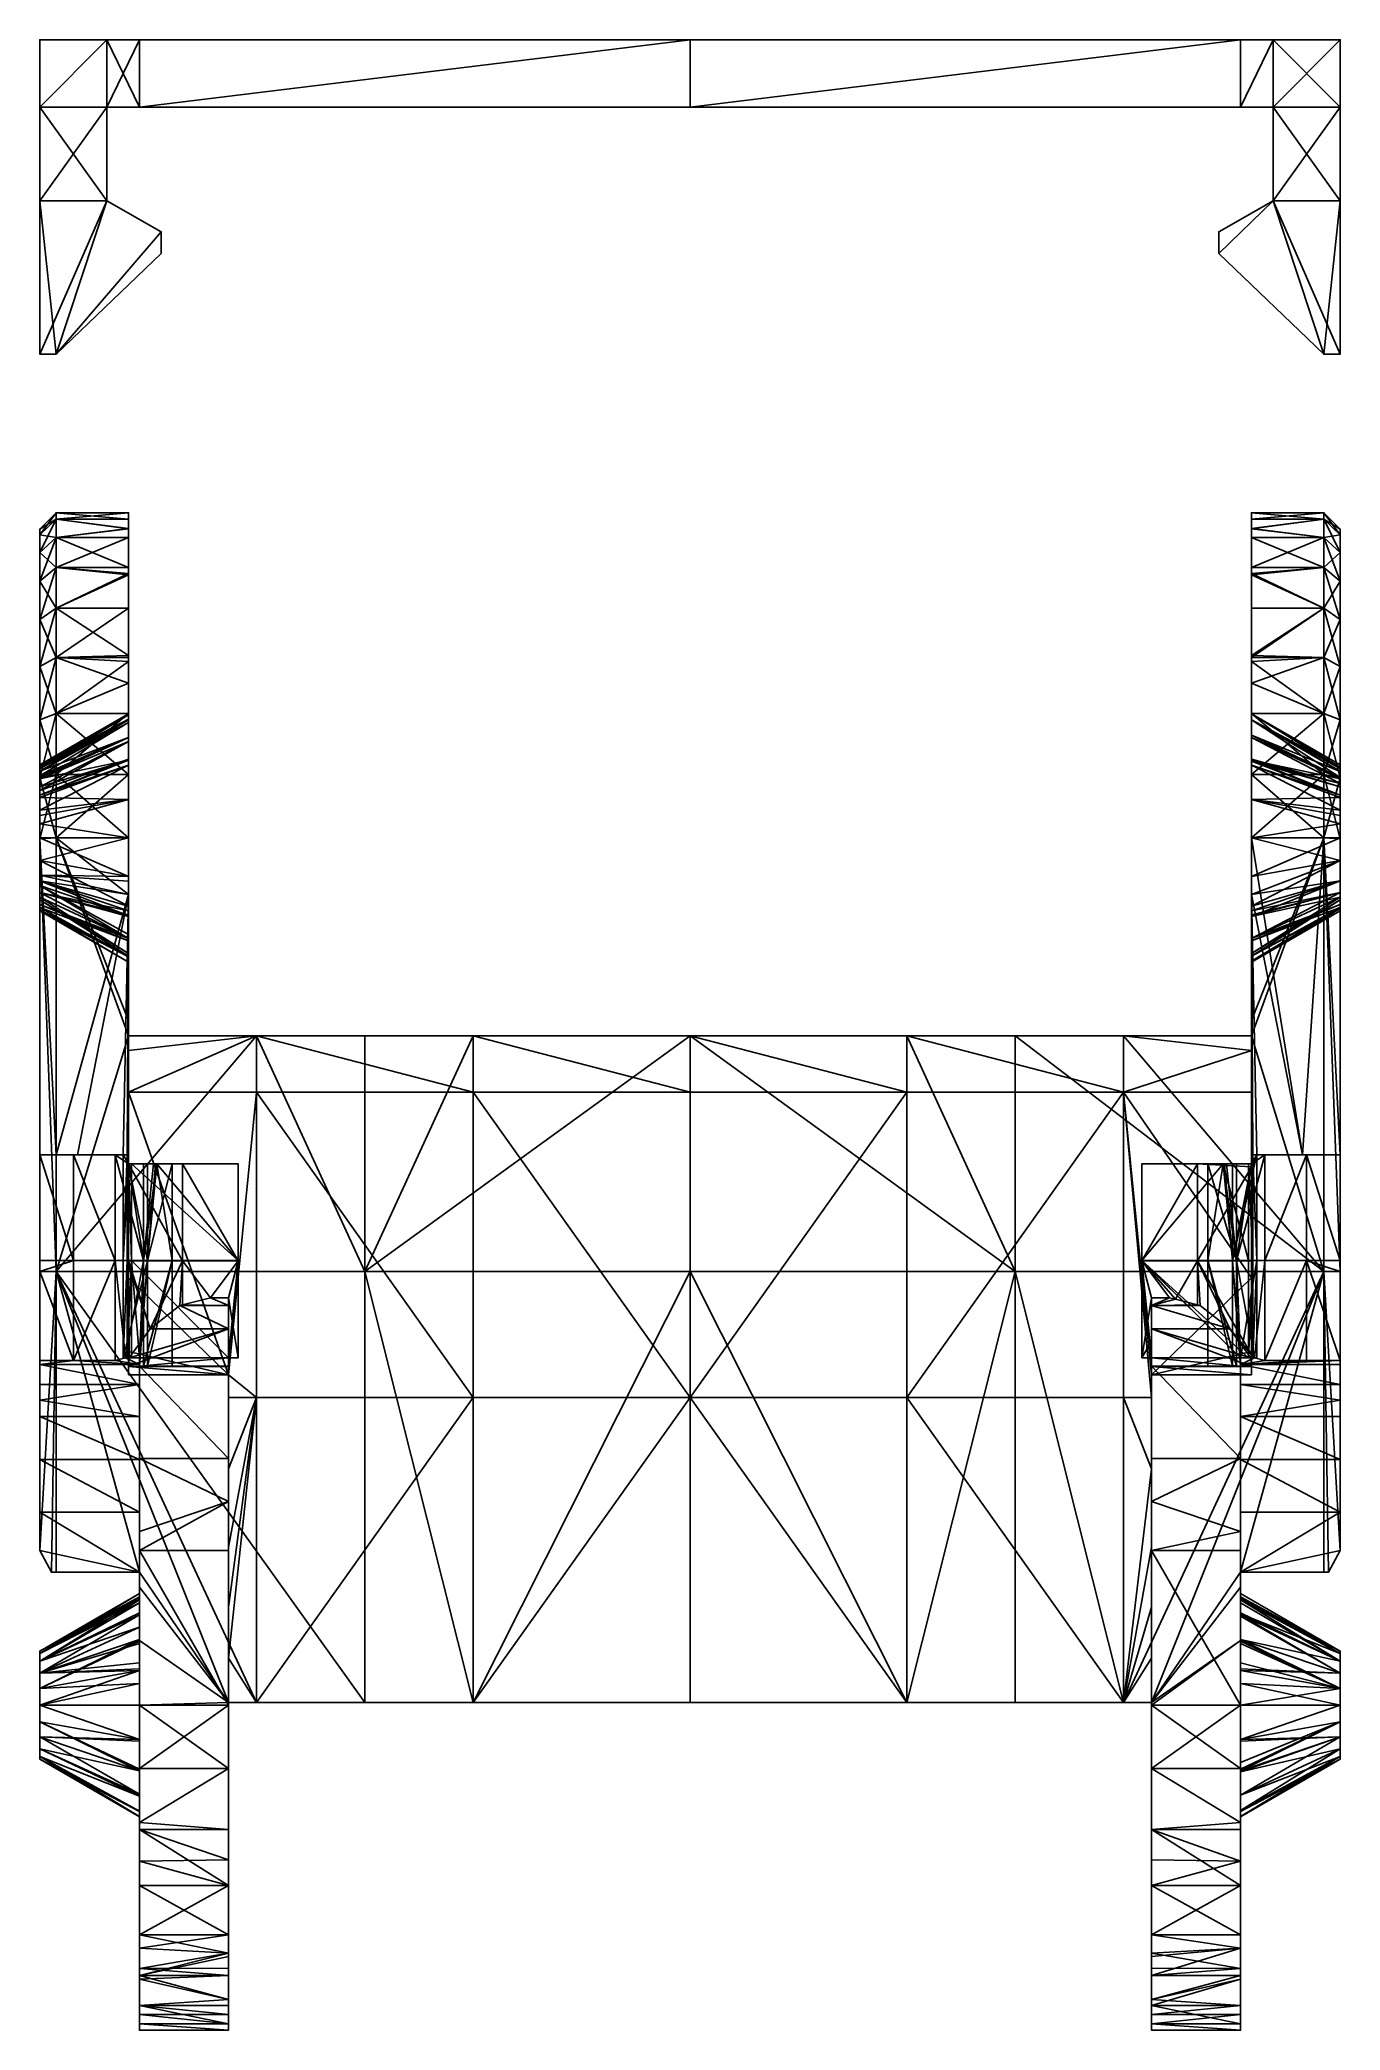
# Model space of a CAD drawing. Extents: x -12 to 12, y -22 to 14.7.
import ezdxf

# ---------------------------------------------------------------- set-up
doc = ezdxf.new("R2010")
doc.units = 0

msp = doc.modelspace()

# ---------------------------------------------------------------- linework, layer by layer
for points in [[(-10.76, 14.728, 6), (-10.76, 13.488, 6), (-12, 13.488, 6)], [(-10.76, 14.728, 6), (-12, 13.488, 6), (-12, 14.728, 6)], [(-12, 14.728, 9.596), (-10.76, 14.728, 9.596), (-10.76, 14.728, 6)], [(-12, 14.728, 9.596), (-10.76, 14.728, 6), (-12, 14.728, 6)], [(-12, 13.488, 9.596), (-10.76, 13.488, 9.596), (-10.76, 14.728, 9.596)], [(-12, 13.488, 9.596), (-10.76, 14.728, 9.596), (-12, 14.728, 9.596)], [(-12, 14.728, 9.596), (-12, 14.728, 6), (-12, 13.488, 6)], [(-12, 14.728, 9.596), (-12, 13.488, 6), (-12, 13.488, 9.596)], [(-10.76, 14.728, 9.596), (-10.76, 13.488, 9.596), (-10.16, 13.488, 9.596)], [(-10.76, 14.728, 9.596), (-10.16, 13.488, 9.596), (-10.16, 14.728, 9.596)], [(-10.76, 14.728, 6), (-10.76, 14.728, 9.596), (-10.16, 14.728, 9.596)], [(-10.76, 14.728, 6), (-10.16, 14.728, 9.596), (-10.16, 14.728, 6)], [(-10.16, 14.728, 6), (-10.16, 13.488, 6), (-10.76, 13.488, 6)], [(-10.16, 14.728, 6), (-10.76, 13.488, 6), (-10.76, 14.728, 6)], [(0, 14.728, 9.596), (-10.16, 14.728, 9.596), (-10.16, 14.728, 13)], [(0, 14.728, 9.596), (-10.16, 14.728, 13), (0, 14.728, 13)], [(0, 14.728, 9.596), (0, 14.728, 6), (-10.16, 14.728, 6)], [(0, 14.728, 9.596), (-10.16, 14.728, 6), (-10.16, 14.728, 9.596)], [(0, 14.728, 6), (0, 13.488, 6), (-10.16, 13.488, 6)], [(0, 14.728, 6), (-10.16, 13.488, 6), (-10.16, 14.728, 6)], [(0, 14.728, 13), (-10.16, 14.728, 13), (-10.16, 13.488, 13)], [(0, 14.728, 13), (-10.16, 13.488, 13), (0, 13.488, 13)], [(-10.16, 14.728, 13), (-10.16, 14.728, 9.596), (-10.16, 13.488, 9.596)], [(-10.16, 14.728, 13), (-10.16, 13.488, 9.596), (-10.16, 13.488, 13)], [(10.16, 14.728, 13), (10.16, 14.728, 9.596), (0, 14.728, 9.596)], [(10.16, 14.728, 13), (0, 14.728, 9.596), (0, 14.728, 13)], [(10.16, 14.728, 6), (10.16, 13.488, 6), (0, 13.488, 6)], [(10.16, 14.728, 6), (0, 13.488, 6), (0, 14.728, 6)], [(10.16, 14.728, 9.596), (10.16, 14.728, 6), (0, 14.728, 6)], [(10.16, 14.728, 9.596), (0, 14.728, 6), (0, 14.728, 9.596)], [(0, 13.488, 13), (10.16, 13.488, 13), (10.16, 14.728, 13)], [(0, 13.488, 13), (10.16, 14.728, 13), (0, 14.728, 13)], [(10.76, 14.728, 6), (10.76, 13.488, 6), (10.16, 13.488, 6)], [(10.76, 14.728, 6), (10.16, 13.488, 6), (10.16, 14.728, 6)], [(10.16, 14.728, 9.596), (10.76, 14.728, 9.596), (10.76, 14.728, 6)], [(10.16, 14.728, 9.596), (10.76, 14.728, 6), (10.16, 14.728, 6)], [(10.16, 13.488, 9.596), (10.76, 13.488, 9.596), (10.76, 14.728, 9.596)], [(10.16, 13.488, 9.596), (10.76, 14.728, 9.596), (10.16, 14.728, 9.596)], [(10.16, 13.488, 13), (10.16, 13.488, 9.596), (10.16, 14.728, 9.596)], [(10.16, 13.488, 13), (10.16, 14.728, 9.596), (10.16, 14.728, 13)], [(12, 14.728, 6), (12, 13.488, 6), (10.76, 13.488, 6)], [(12, 14.728, 6), (10.76, 13.488, 6), (10.76, 14.728, 6)], [(10.76, 14.728, 6), (10.76, 14.728, 9.596), (12, 14.728, 9.596)], [(10.76, 14.728, 6), (12, 14.728, 9.596), (12, 14.728, 6)], [(10.76, 14.728, 9.596), (10.76, 13.488, 9.596), (12, 13.488, 9.596)], [(10.76, 14.728, 9.596), (12, 13.488, 9.596), (12, 14.728, 9.596)], [(12, 13.488, 9.596), (12, 13.488, 6), (12, 14.728, 6)], [(12, 13.488, 9.596), (12, 14.728, 6), (12, 14.728, 9.596)], [(-10.76, 11.757, 9.596), (-10.76, 13.488, 9.596), (-12, 13.488, 9.596)], [(-10.76, 11.757, 9.596), (-12, 13.488, 9.596), (-12, 11.757, 9.596)], [(-10.76, 13.488, 6), (-10.76, 11.757, 6), (-12, 11.757, 6)], [(-10.76, 13.488, 6), (-12, 11.757, 6), (-12, 13.488, 6)], [(-12, 13.488, 9.596), (-12, 13.488, 6), (-12, 11.757, 6)], [(-12, 13.488, 9.596), (-12, 11.757, 6), (-12, 11.757, 9.596)], [(-10.16, 13.488, 9.596), (-10.76, 13.488, 9.596), (-10.76, 13.488, 6)], [(-10.16, 13.488, 9.596), (-10.76, 13.488, 6), (-10.16, 13.488, 6)], [(-10.76, 11.757, 9.596), (-10.76, 11.757, 6), (-10.76, 13.488, 6)], [(-10.76, 11.757, 9.596), (-10.76, 13.488, 6), (-10.76, 13.488, 9.596)], [(0, 13.488, 6), (0, 13.488, 9.596), (-10.16, 13.488, 9.596)], [(0, 13.488, 6), (-10.16, 13.488, 9.596), (-10.16, 13.488, 6)], [(-10.16, 13.488, 13), (-10.16, 13.488, 9.596), (0, 13.488, 9.596)], [(-10.16, 13.488, 13), (0, 13.488, 9.596), (0, 13.488, 13)], [(0, 13.488, 13), (0, 13.488, 9.596), (10.16, 13.488, 9.596)], [(0, 13.488, 13), (10.16, 13.488, 9.596), (10.16, 13.488, 13)], [(10.16, 13.488, 6), (10.16, 13.488, 9.596), (0, 13.488, 9.596)], [(10.16, 13.488, 6), (0, 13.488, 9.596), (0, 13.488, 6)], [(10.16, 13.488, 6), (10.76, 13.488, 6), (10.76, 13.488, 9.596)], [(10.16, 13.488, 6), (10.76, 13.488, 9.596), (10.16, 13.488, 9.596)], [(10.76, 13.488, 9.596), (10.76, 11.757, 9.596), (12, 11.757, 9.596)], [(10.76, 13.488, 9.596), (12, 11.757, 9.596), (12, 13.488, 9.596)], [(10.76, 11.757, 6), (10.76, 13.488, 6), (12, 13.488, 6)], [(10.76, 11.757, 6), (12, 13.488, 6), (12, 11.757, 6)], [(10.76, 11.757, 9.596), (10.76, 13.488, 9.596), (10.76, 13.488, 6)], [(10.76, 11.757, 9.596), (10.76, 13.488, 6), (10.76, 11.757, 6)], [(12, 13.488, 9.596), (12, 11.757, 9.596), (12, 11.757, 6)], [(12, 13.488, 9.596), (12, 11.757, 6), (12, 13.488, 6)], [(-10.76, 11.757, 9.596), (-12, 11.757, 9.596), (-12, 8.928, 9.596)], [(-10.76, 11.757, 9.596), (-12, 8.928, 9.596), (-11.7, 8.928, 9.596)], [(-12, 11.757, 9.596), (-12, 11.757, 6), (-12, 8.928, 6)], [(-12, 11.757, 9.596), (-12, 8.928, 6), (-12, 8.928, 9.596)], [(-12, 11.757, 6), (-10.76, 11.757, 6), (-11.7, 8.928, 6)], [(-12, 11.757, 6), (-11.7, 8.928, 6), (-12, 8.928, 6)], [(-9.76, 11.188, 9.596), (-10.76, 11.757, 9.596), (-11.7, 8.928, 9.596)], [(-11.7, 8.928, 6), (-10.76, 11.757, 6), (-9.76, 11.188, 6)], [(-10.76, 11.757, 6), (-10.76, 11.757, 9.596), (-9.76, 11.188, 9.596)], [(-10.76, 11.757, 6), (-9.76, 11.188, 9.596), (-9.76, 11.188, 6)], [(9.76, 11.188, 6), (9.76, 11.188, 9.596), (10.76, 11.757, 9.596)], [(9.76, 11.188, 6), (10.76, 11.757, 9.596), (10.76, 11.757, 6)], [(9.76, 10.788, 6), (9.76, 11.188, 6), (10.76, 11.757, 6)], [(9.76, 10.788, 6), (10.76, 11.757, 6), (11.7, 8.928, 6)], [(10.76, 11.757, 9.596), (9.76, 11.188, 9.596), (9.76, 10.788, 9.596)], [(10.76, 11.757, 9.596), (9.76, 10.788, 9.596), (11.7, 8.928, 9.596)], [(10.76, 11.757, 6), (12, 11.757, 6), (12, 8.928, 6)], [(10.76, 11.757, 6), (12, 8.928, 6), (11.7, 8.928, 6)], [(12, 11.757, 9.596), (10.76, 11.757, 9.596), (11.7, 8.928, 9.596)], [(12, 11.757, 9.596), (11.7, 8.928, 9.596), (12, 8.928, 9.596)], [(12, 11.757, 6), (12, 11.757, 9.596), (12, 8.928, 9.596)], [(12, 11.757, 6), (12, 8.928, 9.596), (12, 8.928, 6)], [(-9.76, 11.188, 9.596), (-11.7, 8.928, 9.596), (-9.76, 10.788, 9.596)], [(-11.7, 8.928, 6), (-9.76, 11.188, 6), (-9.76, 10.788, 6)], [(-9.76, 11.188, 6), (-9.76, 11.188, 9.596), (-9.76, 10.788, 9.596)], [(-9.76, 11.188, 6), (-9.76, 10.788, 9.596), (-9.76, 10.788, 6)], [(9.76, 11.188, 9.596), (9.76, 11.188, 6), (9.76, 10.788, 6)], [(9.76, 11.188, 9.596), (9.76, 10.788, 6), (9.76, 10.788, 9.596)], [(-11.7, 8.928, 9.596), (-11.7, 8.928, 6), (-9.76, 10.788, 6)], [(-11.7, 8.928, 9.596), (-9.76, 10.788, 6), (-9.76, 10.788, 9.596)], [(9.76, 10.788, 9.596), (9.76, 10.788, 6), (11.7, 8.928, 6)], [(9.76, 10.788, 9.596), (11.7, 8.928, 6), (11.7, 8.928, 9.596)], [(-11.7, 8.928, 6), (-11.7, 8.928, 9.596), (-12, 8.928, 9.596)], [(-11.7, 8.928, 6), (-12, 8.928, 9.596), (-12, 8.928, 6)], [(11.7, 8.928, 9.596), (11.7, 8.928, 6), (12, 8.928, 6)], [(11.7, 8.928, 9.596), (12, 8.928, 6), (12, 8.928, 9.596)], [(-12, 5.7, 7.833), (-11.701, 6, 7.833), (-11.701, 5.885, 6.663)], [(-11.701, 6, 7.833), (-12, 5.7, 7.833), (-12, 5.591, 8.945)], [(-11.701, 6, 7.833), (-12, 5.591, 8.945), (-11.701, 5.885, 9.004)], [(-12, 5.591, 6.721), (-11.701, 5.885, 6.663), (-11.701, 5.543, 5.537)], [(-12, 5.7, 7.833), (-11.701, 5.885, 6.663), (-12, 5.591, 6.721)], [(-11.701, 5.885, 9.004), (-12, 5.591, 8.945), (-12, 5.266, 10.015)], [(-11.701, 5.885, 9.004), (-12, 5.266, 10.015), (-11.701, 5.543, 10.129)], [(-11.701, 5.885, 6.663), (-11.701, 6, 7.833), (-10.36, 5.885, 6.663)], [(-11.701, 6, 7.833), (-10.36, 6, 7.833), (-10.36, 5.885, 6.663)], [(-10.36, 6, 7.833), (-11.701, 6, 7.833), (-11.701, 5.885, 9.004)], [(-10.36, 6, 7.833), (-11.701, 5.885, 9.004), (-10.36, 5.885, 9.004)], [(-10.36, 5.885, 6.663), (-10.36, 5.704, 6.067), (-11.701, 5.885, 6.663)], [(-11.701, 5.885, 6.663), (-10.36, 5.704, 6.067), (-11.701, 5.543, 5.537)], [(-11.701, 5.543, 10.129), (-10.36, 5.71, 9.581), (-11.701, 5.885, 9.004)], [(-11.701, 5.885, 9.004), (-10.36, 5.71, 9.581), (-10.36, 5.885, 9.004)], [(-10.36, 4.856, 7.833), (-10.36, 5.885, 6.663), (-10.36, 6, 7.833)], [(-10.36, 6, 7.833), (-10.36, 5.885, 9.004), (-10.36, 4.856, 7.833)], [(-10.36, 5.704, 6.067), (-10.36, 5.885, 6.663), (-10.36, 4.856, 7.833)], [(-10.36, 5.885, 9.004), (-10.36, 5.71, 9.581), (-10.36, 4.856, 7.833)], [(10.36, 5.885, 6.663), (10.36, 6, 7.833), (11.701, 5.885, 6.663)], [(11.701, 5.885, 6.663), (10.36, 6, 7.833), (11.701, 6, 7.833)], [(10.36, 6, 7.833), (10.36, 4.856, 7.833), (10.36, 5.885, 9.004)], [(10.36, 6, 7.833), (10.36, 5.885, 6.663), (10.36, 4.856, 7.833)], [(10.36, 5.885, 9.004), (11.701, 5.885, 9.004), (11.701, 6, 7.833)], [(10.36, 5.885, 9.004), (11.701, 6, 7.833), (10.36, 6, 7.833)], [(10.36, 4.856, 7.833), (10.36, 5.71, 9.581), (10.36, 5.885, 9.004)], [(10.36, 5.885, 9.004), (10.36, 5.71, 9.581), (11.701, 5.885, 9.004)], [(11.701, 5.885, 9.004), (10.36, 5.71, 9.581), (11.701, 5.543, 10.129)], [(11.701, 5.543, 5.537), (10.36, 5.704, 6.067), (11.701, 5.885, 6.663)], [(10.36, 5.704, 6.067), (10.36, 5.885, 6.663), (11.701, 5.885, 6.663)], [(10.36, 4.856, 7.833), (10.36, 5.885, 6.663), (10.36, 5.704, 6.067)], [(12, 5.7, 7.833), (11.701, 6, 7.833), (11.701, 5.885, 9.004)], [(11.701, 6, 7.833), (12, 5.7, 7.833), (12, 5.591, 6.721)], [(11.701, 6, 7.833), (12, 5.591, 6.721), (11.701, 5.885, 6.663)], [(12, 5.7, 7.833), (11.701, 5.885, 9.004), (12, 5.591, 8.945)], [(12, 5.591, 8.945), (11.701, 5.885, 9.004), (11.701, 5.543, 10.129)], [(11.701, 5.885, 6.663), (12, 5.591, 6.721), (12, 5.266, 5.652)], [(11.701, 5.885, 6.663), (12, 5.266, 5.652), (11.701, 5.543, 5.537)], [(-12, 5.7, 7.833), (-12, 5.591, 6.721), (-12, 2.942, 7.248)], [(-12, 5.7, 7.833), (-12, 2.942, 7.248), (-12, 3, 7.833)], [(-12, 5.7, 7.833), (-12, 3, 7.833), (-12, 2.942, 8.419)], [(-12, 5.7, 7.833), (-12, 2.942, 8.419), (-12, 5.591, 8.945)], [(-12, 5.591, 6.721), (-11.701, 5.543, 5.537), (-12, 5.266, 5.652)], [(-12, 5.591, 6.721), (-12, 5.266, 5.652), (-12, 2.772, 6.685)], [(-12, 5.591, 6.721), (-12, 2.772, 6.685), (-12, 2.942, 7.248)], [(-12, 5.591, 8.945), (-12, 2.942, 8.419), (-12, 2.772, 8.981)], [(-12, 5.591, 8.945), (-12, 2.772, 8.981), (-12, 5.266, 10.015)], [(-12, 5.266, 5.652), (-11.701, 5.543, 5.537), (-11.701, 4.989, 4.5)], [(-11.701, 5.543, 10.129), (-12, 5.266, 10.015), (-12, 4.739, 11)], [(-11.701, 5.543, 10.129), (-12, 4.739, 11), (-11.701, 4.989, 11.167)], [(-10.36, 5.543, 10.129), (-10.36, 5.71, 9.581), (-11.701, 5.543, 10.129)], [(-11.701, 5.543, 5.537), (-10.36, 5.704, 6.067), (-10.36, 5.543, 5.537)], [(-10.36, 4.989, 4.5), (-11.701, 4.989, 4.5), (-11.701, 5.543, 5.537)], [(-10.36, 4.989, 4.5), (-11.701, 5.543, 5.537), (-10.36, 5.543, 5.537)], [(-10.36, 5.543, 10.129), (-11.701, 5.543, 10.129), (-11.701, 4.989, 11.167)], [(-10.36, 5.543, 10.129), (-11.701, 4.989, 11.167), (-10.36, 4.989, 11.167)], [(-10.36, 4.856, 9.581), (-10.36, 4.856, 7.833), (-10.36, 5.71, 9.581)], [(-10.36, 5.71, 9.581), (-10.36, 5.543, 10.129), (-10.36, 4.856, 9.581)], [(-10.36, 4.682, 6.067), (-10.36, 5.543, 5.537), (-10.36, 5.704, 6.067)], [(-10.36, 4.682, 6.067), (-10.36, 5.704, 6.067), (-10.36, 4.856, 7.833)], [(-10.36, 4.989, 4.5), (-10.36, 5.543, 5.537), (-10.36, 4.682, 6.067)], [(-10.36, 4.989, 11.167), (-10.36, 4.856, 9.581), (-10.36, 5.543, 10.129)], [(10.36, 4.856, 9.581), (10.36, 5.71, 9.581), (10.36, 4.856, 7.833)], [(10.36, 5.71, 9.581), (10.36, 5.543, 10.129), (11.701, 5.543, 10.129)], [(10.36, 4.856, 9.581), (10.36, 5.543, 10.129), (10.36, 5.71, 9.581)], [(10.36, 5.543, 5.537), (10.36, 5.704, 6.067), (11.701, 5.543, 5.537)], [(10.36, 4.682, 6.067), (10.36, 4.856, 7.833), (10.36, 5.704, 6.067)], [(10.36, 5.704, 6.067), (10.36, 5.543, 5.537), (10.36, 4.682, 6.067)], [(10.36, 4.989, 11.167), (10.36, 5.543, 10.129), (10.36, 4.856, 9.581)], [(10.36, 4.682, 6.067), (10.36, 5.543, 5.537), (10.36, 4.989, 4.5)], [(10.36, 4.989, 11.167), (11.701, 4.989, 11.167), (11.701, 5.543, 10.129)], [(10.36, 4.989, 11.167), (11.701, 5.543, 10.129), (10.36, 5.543, 10.129)], [(10.36, 5.543, 5.537), (11.701, 5.543, 5.537), (11.701, 4.989, 4.5)], [(10.36, 5.543, 5.537), (11.701, 4.989, 4.5), (10.36, 4.989, 4.5)], [(12, 5.591, 8.945), (11.701, 5.543, 10.129), (12, 5.266, 10.015)], [(12, 5.266, 10.015), (11.701, 5.543, 10.129), (11.701, 4.989, 11.167)], [(11.701, 5.543, 5.537), (12, 5.266, 5.652), (12, 4.739, 4.667)], [(11.701, 5.543, 5.537), (12, 4.739, 4.667), (11.701, 4.989, 4.5)], [(12, 5.7, 7.833), (12, 5.591, 8.945), (12, 2.942, 8.419)], [(12, 5.7, 7.833), (12, 2.942, 8.419), (12, 3, 7.833)], [(12, 5.7, 7.833), (12, 3, 7.833), (12, 2.942, 7.248)], [(12, 5.7, 7.833), (12, 2.942, 7.248), (12, 5.591, 6.721)], [(12, 5.591, 8.945), (12, 5.266, 10.015), (12, 2.772, 8.981)], [(12, 5.591, 8.945), (12, 2.772, 8.981), (12, 2.942, 8.419)], [(12, 5.591, 6.721), (12, 2.942, 7.248), (12, 2.772, 6.685)], [(12, 5.591, 6.721), (12, 2.772, 6.685), (12, 5.266, 5.652)], [(-12, 5.266, 5.652), (-11.701, 4.989, 4.5), (-12, 4.739, 4.667)], [(-12, 5.266, 5.652), (-12, 4.739, 4.667), (-12, 2.494, 6.167)], [(-12, 5.266, 5.652), (-12, 2.494, 6.167), (-12, 2.772, 6.685)], [(-12, 5.266, 10.015), (-12, 2.772, 8.981), (-12, 2.494, 9.5)], [(-12, 5.266, 10.015), (-12, 2.494, 9.5), (-12, 4.739, 11)], [(12, 5.266, 10.015), (11.701, 4.989, 11.167), (12, 4.739, 11)], [(12, 5.266, 10.015), (12, 4.739, 11), (12, 2.494, 9.5)], [(12, 5.266, 10.015), (12, 2.494, 9.5), (12, 2.772, 8.981)], [(12, 5.266, 5.652), (12, 2.772, 6.685), (12, 2.494, 6.167)], [(12, 5.266, 5.652), (12, 2.494, 6.167), (12, 4.739, 4.667)], [(-12, 4.739, 4.667), (-11.701, 4.989, 4.5), (-11.701, 4.243, 3.591)], [(-11.701, 4.989, 11.167), (-12, 4.739, 11), (-12, 4.031, 11.864)], [(-11.701, 4.989, 11.167), (-12, 4.031, 11.864), (-11.701, 4.243, 12.076)], [(-10.36, 4.989, 4.5), (-10.36, 4.882, 4.369), (-11.701, 4.989, 4.5)], [(-11.701, 4.989, 4.5), (-10.36, 4.882, 4.369), (-11.701, 4.243, 3.591)], [(-10.36, 4.989, 11.167), (-11.701, 4.989, 11.167), (-10.36, 4.856, 11.329)], [(-10.36, 4.856, 11.329), (-11.701, 4.989, 11.167), (-10.36, 4.855, 11.33)], [(-11.701, 4.989, 11.167), (-11.701, 4.243, 12.076), (-10.36, 4.855, 11.33)], [(-11.701, 4.243, 3.591), (-10.36, 4.882, 4.369), (-10.36, 4.243, 3.591)], [(-10.36, 4.243, 12.076), (-10.36, 4.855, 11.33), (-11.701, 4.243, 12.076)], [(-10.36, 4.882, 4.369), (-10.36, 4.989, 4.5), (-10.36, 4.682, 6.067)], [(-10.36, 4.856, 11.329), (-10.36, 4.856, 9.581), (-10.36, 4.989, 11.167)], [(-10.36, 4.167, 4.369), (-10.36, 4.882, 4.369), (-10.36, 4.682, 6.067)], [(-10.36, 4.167, 4.369), (-10.36, 4.243, 3.591), (-10.36, 4.882, 4.369)], [(-10.36, 4.682, 6.067), (-10.36, 4.856, 7.833), (-10.36, 2.179, 7.125)], [(-10.36, 2.179, 7.125), (-10.36, 4.856, 7.833), (-10.36, 2.194, 7.224)], [(-10.36, 4.856, 7.833), (-10.36, 2.291, 7.833), (-10.36, 2.194, 7.224)], [(-10.36, 1.452, 9.581), (-10.36, 1.782, 9.251), (-10.36, 4.856, 9.581)], [(-10.36, 1.782, 9.251), (-10.36, 1.853, 9.18), (-10.36, 4.856, 9.581)], [(-10.36, 1.853, 9.18), (-10.36, 2.133, 8.63), (-10.36, 4.856, 9.581)], [(-10.36, 4.856, 9.581), (-10.36, 2.133, 8.63), (-10.36, 4.856, 7.833)], [(-10.36, 2.133, 8.63), (-10.36, 2.179, 8.541), (-10.36, 4.856, 7.833)], [(-10.36, 2.291, 7.833), (-10.36, 4.856, 7.833), (-10.36, 2.275, 7.932)], [(-10.36, 4.856, 7.833), (-10.36, 2.179, 8.541), (-10.36, 2.275, 7.932)], [(-10.36, 4.856, 9.581), (-10.36, 4.856, 11.329), (-10.36, 1.452, 9.581)], [(-10.36, 4.856, 11.329), (-10.36, 4.855, 11.33), (-10.36, 1.452, 9.581)], [(-10.36, -1.046, 11.33), (-10.36, -0.708, 10.012), (-10.36, 4.855, 11.33)], [(-10.36, -0.708, 10.012), (-10.36, 0, 10.124), (-10.36, 4.855, 11.33)], [(-10.36, 0, 10.124), (-10.36, 0.708, 10.012), (-10.36, 4.855, 11.33)], [(-10.36, 0.708, 10.012), (-10.36, 1.346, 9.687), (-10.36, 4.855, 11.33)], [(-10.36, 1.346, 9.687), (-10.36, 1.452, 9.581), (-10.36, 4.855, 11.33)], [(-10.36, 4.855, 11.33), (-10.36, 4.243, 12.076), (-10.36, -1.046, 11.33)], [(10.36, 4.856, 11.329), (10.36, 4.989, 11.167), (10.36, 4.856, 9.581)], [(10.36, 4.882, 4.369), (10.36, 4.682, 6.067), (10.36, 4.989, 4.5)], [(10.36, 4.989, 11.167), (10.36, 4.856, 11.329), (11.701, 4.989, 11.167)], [(11.701, 4.989, 11.167), (10.36, 4.856, 11.329), (11.701, 4.243, 12.076)], [(10.36, 4.989, 4.5), (11.701, 4.989, 4.5), (10.36, 4.882, 4.369)], [(11.701, 4.243, 3.591), (10.36, 4.882, 4.369), (11.701, 4.989, 4.5)], [(10.36, 4.167, 4.369), (10.36, 4.682, 6.067), (10.36, 4.882, 4.369)], [(10.36, 4.243, 3.591), (10.36, 4.882, 4.369), (11.701, 4.243, 3.591)], [(10.36, 4.167, 4.369), (10.36, 4.882, 4.369), (10.36, 4.243, 3.591)], [(10.36, 1.452, 9.581), (10.36, 4.856, 9.581), (10.36, 1.853, 9.18)], [(10.36, 1.853, 9.18), (10.36, 4.856, 9.581), (10.36, 1.899, 9.091)], [(10.36, 1.899, 9.091), (10.36, 4.856, 9.581), (10.36, 2.179, 8.541)], [(10.36, 4.856, 9.581), (10.36, 4.856, 7.833), (10.36, 2.179, 8.541)], [(10.36, 4.856, 7.833), (10.36, 2.291, 7.833), (10.36, 2.179, 8.541)], [(10.36, 4.682, 6.067), (10.36, 2.179, 7.125), (10.36, 4.856, 7.833)], [(10.36, 2.291, 7.833), (10.36, 4.856, 7.833), (10.36, 2.179, 7.125)], [(10.36, 4.856, 9.581), (10.36, 1.452, 9.581), (10.36, 4.856, 11.329)], [(10.36, 4.855, 11.33), (10.36, 4.856, 11.329), (10.36, 1.452, 9.581)], [(10.36, 4.856, 11.329), (10.36, 4.855, 11.33), (11.701, 4.243, 12.076)], [(10.36, -1.046, 11.33), (10.36, 4.855, 11.33), (10.36, -0.708, 10.012)], [(10.36, -0.708, 10.012), (10.36, 4.855, 11.33), (10.36, 0, 10.124)], [(10.36, 0, 10.124), (10.36, 4.855, 11.33), (10.36, 0.708, 10.012)], [(10.36, 0.708, 10.012), (10.36, 4.855, 11.33), (10.36, 1.346, 9.687)], [(10.36, 1.346, 9.687), (10.36, 4.855, 11.33), (10.36, 1.417, 9.616)], [(10.36, 1.417, 9.616), (10.36, 4.855, 11.33), (10.36, 1.452, 9.581)], [(10.36, 4.855, 11.33), (10.36, 4.243, 12.076), (11.701, 4.243, 12.076)], [(10.36, 4.855, 11.33), (10.36, -1.046, 11.33), (10.36, 4.243, 12.076)], [(12, 4.739, 11), (11.701, 4.989, 11.167), (11.701, 4.243, 12.076)], [(11.701, 4.989, 4.5), (12, 4.739, 4.667), (12, 4.031, 3.803)], [(11.701, 4.989, 4.5), (12, 4.031, 3.803), (11.701, 4.243, 3.591)], [(-12, 4.739, 4.667), (-11.701, 4.243, 3.591), (-12, 4.031, 3.803)], [(-12, 4.739, 4.667), (-12, 4.031, 3.803), (-12, 2.121, 5.712)], [(-12, 4.739, 4.667), (-12, 2.121, 5.712), (-12, 2.494, 6.167)], [(-12, 4.739, 11), (-12, 2.494, 9.5), (-12, 2.121, 9.955)], [(-12, 4.739, 11), (-12, 2.121, 9.955), (-12, 4.031, 11.864)], [(-10.36, 4.682, 6.067), (-10.36, 1.434, 6.067), (-10.36, 4.167, 4.369)], [(-10.36, 1.434, 6.067), (-10.36, 4.682, 6.067), (-10.36, 1.853, 6.487)], [(-10.36, 1.853, 6.487), (-10.36, 4.682, 6.067), (-10.36, 2.179, 7.125)], [(10.36, 1.434, 6.067), (10.36, 1.853, 6.487), (10.36, 4.682, 6.067)], [(10.36, 1.853, 6.487), (10.36, 2.179, 7.125), (10.36, 4.682, 6.067)], [(10.36, 4.682, 6.067), (10.36, 4.167, 4.369), (10.36, 1.434, 6.067)], [(12, 4.739, 11), (11.701, 4.243, 12.076), (12, 4.031, 11.864)], [(12, 4.739, 11), (12, 4.031, 11.864), (12, 2.121, 9.955)], [(12, 4.739, 11), (12, 2.121, 9.955), (12, 2.494, 9.5)], [(12, 4.739, 4.667), (12, 2.494, 6.167), (12, 2.121, 5.712)], [(12, 4.739, 4.667), (12, 2.121, 5.712), (12, 4.031, 3.803)], [(-12, 4.031, 3.803), (-11.701, 4.243, 3.591), (-11.701, 3.333, 2.844)], [(-11.701, 4.243, 12.076), (-12, 4.031, 11.864), (-12, 3.167, 12.573)], [(-11.701, 4.243, 12.076), (-12, 3.167, 12.573), (-11.701, 3.333, 12.822)], [(-10.36, 4.243, 3.591), (-10.36, 3.366, 2.871), (-11.701, 4.243, 3.591)], [(-11.701, 3.333, 2.844), (-11.701, 4.243, 3.591), (-10.36, 3.366, 2.871)], [(-10.36, 4.243, 12.076), (-11.701, 4.243, 12.076), (-11.701, 3.333, 12.822)], [(-10.36, 4.243, 12.076), (-11.701, 3.333, 12.822), (-10.36, 3.333, 12.822)], [(-10.36, 4.243, 12.076), (-10.36, 3.333, 12.822), (-10.36, -1.046, 11.33)], [(-10.36, 4.167, 4.369), (-10.36, 3.366, 2.871), (-10.36, 4.243, 3.591)], [(-10.36, 4.167, 4.369), (-10.36, -1.735, 4.369), (-10.36, 3.366, 2.871)], [(-10.36, -1.735, 4.369), (-10.36, 4.167, 4.369), (-10.36, -0.708, 5.655)], [(-10.36, -0.708, 5.655), (-10.36, 4.167, 4.369), (-10.36, 0, 5.543)], [(-10.36, 0, 5.543), (-10.36, 4.167, 4.369), (-10.36, 0.708, 5.655)], [(-10.36, 1.434, 6.067), (-10.36, 1.346, 5.98), (-10.36, 4.167, 4.369)], [(-10.36, 4.167, 4.369), (-10.36, 1.346, 5.98), (-10.36, 0.708, 5.655)], [(10.36, 4.243, 12.076), (10.36, -1.046, 11.33), (10.36, 3.333, 12.822)], [(11.701, 3.333, 2.844), (10.36, 3.366, 2.871), (11.701, 4.243, 3.591)], [(10.36, 3.366, 2.871), (10.36, 4.243, 3.591), (11.701, 4.243, 3.591)], [(10.36, 4.167, 4.369), (10.36, 4.243, 3.591), (10.36, 3.366, 2.871)], [(10.36, 3.333, 12.822), (11.701, 3.333, 12.822), (11.701, 4.243, 12.076)], [(10.36, 3.333, 12.822), (11.701, 4.243, 12.076), (10.36, 4.243, 12.076)], [(10.36, -1.735, 4.369), (10.36, -0.708, 5.655), (10.36, 4.167, 4.369)], [(10.36, -0.708, 5.655), (10.36, 0, 5.543), (10.36, 4.167, 4.369)], [(10.36, 0, 5.543), (10.36, 0.708, 5.655), (10.36, 4.167, 4.369)], [(10.36, 1.434, 6.067), (10.36, 4.167, 4.369), (10.36, 1.346, 5.98)], [(10.36, 4.167, 4.369), (10.36, 0.708, 5.655), (10.36, 1.346, 5.98)], [(10.36, 4.167, 4.369), (10.36, 3.366, 2.871), (10.36, -1.735, 4.369)], [(12, 4.031, 11.864), (11.701, 4.243, 12.076), (11.701, 3.333, 12.822)], [(11.701, 4.243, 3.591), (12, 4.031, 3.803), (12, 3.167, 3.094)], [(11.701, 4.243, 3.591), (12, 3.167, 3.094), (11.701, 3.333, 2.844)], [(-12, 4.031, 3.803), (-11.701, 3.333, 2.844), (-12, 3.167, 3.094)], [(-12, 4.031, 3.803), (-12, 3.167, 3.094), (-12, 1.667, 5.339)], [(-12, 4.031, 3.803), (-12, 1.667, 5.339), (-12, 2.121, 5.712)], [(-12, 4.031, 11.864), (-12, 2.121, 9.955), (-12, 1.667, 10.328)], [(-12, 4.031, 11.864), (-12, 1.667, 10.328), (-12, 3.167, 12.573)], [(12, 4.031, 11.864), (11.701, 3.333, 12.822), (12, 3.167, 12.573)], [(12, 4.031, 11.864), (12, 3.167, 12.573), (12, 1.667, 10.328)], [(12, 4.031, 11.864), (12, 1.667, 10.328), (12, 2.121, 9.955)], [(12, 4.031, 3.803), (12, 2.121, 5.712), (12, 1.667, 5.339)], [(12, 4.031, 3.803), (12, 1.667, 5.339), (12, 3.167, 3.094)], [(-12, 3.167, 3.094), (-11.701, 3.333, 2.844), (-11.701, 2.296, 2.29)], [(-11.701, 3.333, 12.822), (-12, 3.167, 12.573), (-12, 2.181, 13.099)], [(-11.701, 3.333, 12.822), (-12, 2.181, 13.099), (-11.701, 2.296, 13.377)], [(-10.36, 3.333, 2.844), (-11.701, 3.333, 2.844), (-10.36, 3.366, 2.871)], [(-10.36, 3.333, 2.844), (-10.36, 3.258, 2.804), (-11.701, 3.333, 2.844)], [(-11.701, 3.333, 2.844), (-10.36, 3.258, 2.804), (-11.701, 2.296, 2.29)], [(-11.701, 2.296, 13.377), (-10.36, 2.855, 13.078), (-11.701, 3.333, 12.822)], [(-11.701, 3.333, 12.822), (-10.36, 2.855, 13.078), (-10.36, 3.333, 12.822)], [(-10.36, 3.366, 2.871), (-10.36, -1.735, 4.369), (-10.36, 3.333, 2.844)], [(-10.36, -1.735, 4.369), (-10.36, 3.258, 2.804), (-10.36, 3.333, 2.844)], [(-10.36, 3.333, 12.822), (-10.36, 2.855, 13.078), (-10.36, -1.046, 11.33)], [(10.36, 3.333, 2.844), (10.36, 3.366, 2.871), (11.701, 3.333, 2.844)], [(10.36, 3.366, 2.871), (10.36, 3.333, 2.844), (10.36, -1.735, 4.369)], [(10.36, 3.333, 12.822), (10.36, -1.046, 11.33), (10.36, 2.855, 13.078)], [(10.36, 3.333, 2.844), (10.36, 3.258, 2.804), (10.36, -1.735, 4.369)], [(10.36, 3.333, 12.822), (10.36, 2.855, 13.078), (11.701, 3.333, 12.822)], [(11.701, 3.333, 12.822), (10.36, 2.855, 13.078), (11.701, 2.296, 13.377)], [(10.36, 3.333, 2.844), (11.701, 3.333, 2.844), (10.36, 3.258, 2.804)], [(11.701, 2.296, 2.29), (10.36, 3.258, 2.804), (11.701, 3.333, 2.844)], [(12, 3.167, 12.573), (11.701, 3.333, 12.822), (11.701, 2.296, 13.377)], [(11.701, 3.333, 2.844), (12, 3.167, 3.094), (12, 2.181, 2.567)], [(11.701, 3.333, 2.844), (12, 2.181, 2.567), (11.701, 2.296, 2.29)], [(-12, 3.167, 3.094), (-11.701, 2.296, 2.29), (-12, 2.181, 2.567)], [(-12, 3.167, 3.094), (-12, 2.181, 2.567), (-12, 1.148, 5.062)], [(-12, 3.167, 3.094), (-12, 1.148, 5.062), (-12, 1.667, 5.339)], [(-12, 3.167, 12.573), (-12, 1.667, 10.328), (-12, 1.148, 10.605)], [(-12, 3.167, 12.573), (-12, 1.148, 10.605), (-12, 2.181, 13.099)], [(-12, 2.942, 7.248), (-12, 1.306, 7.574), (-12, 3, 7.833)], [(-12, 1.306, 7.574), (-12, 1.329, 7.716), (-12, 3, 7.833)], [(-12, 1.329, 7.716), (-12, 1.347, 7.833), (-12, 3, 7.833)], [(-12, 3, 7.833), (-12, 1.347, 7.833), (-12, 2.942, 8.419)], [(-12, 2.772, 6.685), (-12, 1.233, 7.323), (-12, 2.942, 7.248)], [(-12, 1.233, 7.323), (-12, 1.281, 7.417), (-12, 2.942, 7.248)], [(-12, 1.281, 7.417), (-12, 1.306, 7.574), (-12, 2.942, 7.248)], [(-12, 1.347, 7.833), (-12, 1.306, 8.093), (-12, 2.942, 8.419)], [(-12, 2.942, 8.419), (-12, 1.306, 8.093), (-12, 2.772, 8.981)], [(-11.701, 2.296, 2.29), (-10.36, 3.258, 2.804), (-10.36, 2.296, 2.29)], [(-10.36, 3.258, 2.804), (-10.36, -2.572, 2.804), (-10.36, 2.296, 2.29)], [(-10.36, -2.572, 2.804), (-10.36, 3.258, 2.804), (-10.36, -1.735, 4.369)], [(10.36, -1.735, 4.369), (10.36, 3.258, 2.804), (10.36, -2.572, 2.804)], [(10.36, 2.296, 2.29), (10.36, 3.258, 2.804), (11.701, 2.296, 2.29)], [(10.36, 3.258, 2.804), (10.36, 2.296, 2.29), (10.36, -2.572, 2.804)], [(12, 3.167, 12.573), (11.701, 2.296, 13.377), (12, 2.181, 13.099)], [(12, 3.167, 12.573), (12, 2.181, 13.099), (12, 1.148, 10.605)], [(12, 3.167, 12.573), (12, 1.148, 10.605), (12, 1.667, 10.328)], [(12, 3.167, 3.094), (12, 1.667, 5.339), (12, 1.148, 5.062)], [(12, 3.167, 3.094), (12, 1.148, 5.062), (12, 2.181, 2.567)], [(12, 3, 7.833), (12, 2.942, 8.419), (12, 1.347, 7.833)], [(12, 1.306, 7.574), (12, 2.942, 7.248), (12, 3, 7.833)], [(12, 1.306, 7.574), (12, 3, 7.833), (12, 1.347, 7.833)], [(12, 2.942, 8.419), (12, 1.306, 8.093), (12, 1.347, 7.833)], [(12, 2.942, 8.419), (12, 2.772, 8.981), (12, 1.306, 8.093)], [(12, 2.772, 6.685), (12, 2.942, 7.248), (12, 1.233, 7.323)], [(12, 1.233, 7.323), (12, 2.942, 7.248), (12, 1.281, 7.417)], [(12, 2.942, 7.248), (12, 1.306, 7.574), (12, 1.281, 7.417)], [(-12, 2.772, 8.981), (-12, 1.233, 8.344), (-12, 2.494, 9.5)], [(-12, 1.306, 8.093), (-12, 1.3, 8.132), (-12, 2.772, 8.981)], [(-12, 1.3, 8.132), (-12, 1.281, 8.25), (-12, 2.772, 8.981)], [(-12, 1.281, 8.25), (-12, 1.233, 8.344), (-12, 2.772, 8.981)], [(-12, 1.233, 7.323), (-12, 2.772, 6.685), (-12, 2.494, 6.167)], [(-10.36, 2.296, 13.377), (-10.36, 2.855, 13.078), (-11.701, 2.296, 13.377)], [(-10.36, 2.855, 13.078), (-10.36, -1.046, 13.078), (-10.36, -1.046, 11.33)], [(-10.36, 2.855, 13.078), (-10.36, 2.296, 13.377), (-10.36, -1.046, 13.078)], [(10.36, -1.046, 11.33), (10.36, -1.046, 13.078), (10.36, 2.855, 13.078)], [(10.36, 2.855, 13.078), (10.36, -1.046, 13.078), (10.36, 2.296, 13.377)], [(10.36, 2.855, 13.078), (10.36, 2.296, 13.377), (11.701, 2.296, 13.377)], [(12, 1.306, 8.093), (12, 2.772, 8.981), (12, 1.281, 8.25)], [(12, 2.772, 8.981), (12, 1.233, 8.344), (12, 1.281, 8.25)], [(12, 2.772, 8.981), (12, 2.494, 9.5), (12, 1.233, 8.344)], [(12, 1.114, 7.089), (12, 2.494, 6.167), (12, 2.772, 6.685)], [(12, 1.114, 7.089), (12, 2.772, 6.685), (12, 1.233, 7.323)], [(-12, 2.121, 5.712), (-12, 0.941, 6.892), (-12, 2.494, 6.167)], [(-12, 1.114, 7.089), (-12, 2.494, 6.167), (-12, 1.09, 7.041)], [(-12, 0.941, 6.892), (-12, 1.09, 7.041), (-12, 2.494, 6.167)], [(-12, 2.494, 9.5), (-12, 1.114, 8.578), (-12, 2.121, 9.955)], [(-12, 1.233, 8.344), (-12, 1.144, 8.519), (-12, 2.494, 9.5)], [(-12, 1.144, 8.519), (-12, 1.114, 8.578), (-12, 2.494, 9.5)], [(-12, 1.233, 7.323), (-12, 2.494, 6.167), (-12, 1.114, 7.089)], [(-12, 2.181, 2.567), (-11.701, 2.296, 2.29), (-11.701, 1.171, 1.949)], [(-11.701, 2.296, 13.377), (-12, 2.181, 13.099), (-12, 1.112, 13.424)], [(-11.701, 2.296, 13.377), (-12, 1.112, 13.424), (-11.701, 1.171, 13.718)], [(-12, 1.347, 7.833), (-12, 1.329, 7.716), (-10.36, 2.291, 7.833)], [(-10.36, 2.194, 7.224), (-10.36, 2.291, 7.833), (-12, 1.329, 7.716)], [(-12, 1.347, 7.833), (-10.36, 2.291, 7.833), (-10.36, 2.275, 7.932)], [(-12, 1.3, 8.132), (-12, 1.306, 8.093), (-10.36, 2.275, 7.932)], [(-12, 1.306, 8.093), (-12, 1.347, 7.833), (-10.36, 2.275, 7.932)], [(-10.36, 2.275, 7.932), (-10.36, 2.179, 8.541), (-12, 1.281, 8.25)], [(-10.36, 2.275, 7.932), (-12, 1.281, 8.25), (-12, 1.3, 8.132)], [(-10.36, 1.171, 1.949), (-11.701, 1.171, 1.949), (-11.701, 2.296, 2.29)], [(-10.36, 1.171, 1.949), (-11.701, 2.296, 2.29), (-10.36, 2.296, 2.29)], [(-10.36, 2.296, 13.377), (-11.701, 2.296, 13.377), (-11.701, 1.171, 13.718)], [(-10.36, 2.296, 13.377), (-11.701, 1.171, 13.718), (-10.36, 1.171, 13.718)], [(-10.36, 2.296, 2.29), (-10.36, -2.572, 2.804), (-10.36, 1.171, 1.949)], [(-10.36, 2.296, 13.377), (-10.36, 1.171, 13.718), (-10.36, -1.046, 13.078)], [(10.36, 2.296, 13.377), (10.36, -1.046, 13.078), (10.36, 1.171, 13.718)], [(10.36, 2.296, 2.29), (10.36, 1.171, 1.949), (10.36, -2.572, 2.804)], [(10.36, 1.171, 13.718), (11.701, 1.171, 13.718), (11.701, 2.296, 13.377)], [(10.36, 1.171, 13.718), (11.701, 2.296, 13.377), (10.36, 2.296, 13.377)], [(10.36, 2.296, 2.29), (11.701, 2.296, 2.29), (11.701, 1.171, 1.949)], [(10.36, 2.296, 2.29), (11.701, 1.171, 1.949), (10.36, 1.171, 1.949)], [(10.36, 2.179, 7.125), (12, 1.281, 7.417), (10.36, 2.291, 7.833)], [(12, 1.281, 7.417), (12, 1.306, 7.574), (10.36, 2.291, 7.833)], [(10.36, 2.291, 7.833), (12, 1.306, 7.574), (12, 1.347, 7.833)], [(12, 1.347, 7.833), (12, 1.306, 8.093), (10.36, 2.291, 7.833)], [(10.36, 2.179, 8.541), (10.36, 2.291, 7.833), (12, 1.306, 8.093)], [(12, 2.181, 13.099), (11.701, 2.296, 13.377), (11.701, 1.171, 13.718)], [(11.701, 2.296, 2.29), (12, 2.181, 2.567), (12, 1.112, 2.243)], [(11.701, 2.296, 2.29), (12, 1.112, 2.243), (11.701, 1.171, 1.949)], [(12, 1.233, 8.344), (12, 2.494, 9.5), (12, 1.227, 8.356)], [(12, 2.494, 9.5), (12, 1.114, 8.578), (12, 1.227, 8.356)], [(12, 2.494, 9.5), (12, 2.121, 9.955), (12, 1.114, 8.578)], [(12, 2.121, 5.712), (12, 2.494, 6.167), (12, 0.941, 6.892)], [(12, 1.114, 7.089), (12, 1.09, 7.041), (12, 2.494, 6.167)], [(12, 2.494, 6.167), (12, 1.09, 7.041), (12, 0.941, 6.892)], [(-12, 1.329, 7.716), (-12, 1.306, 7.574), (-10.36, 2.194, 7.224)], [(-12, 1.306, 7.574), (-12, 1.281, 7.417), (-10.36, 2.194, 7.224)], [(-12, 1.281, 7.417), (-10.36, 2.179, 7.125), (-10.36, 2.194, 7.224)], [(-12, 2.181, 2.567), (-11.701, 1.171, 1.949), (-12, 1.112, 2.243)], [(-12, 2.181, 2.567), (-12, 1.112, 2.243), (-12, 0.585, 4.891)], [(-12, 2.181, 2.567), (-12, 0.585, 4.891), (-12, 1.148, 5.062)], [(-12, 2.181, 13.099), (-12, 1.148, 10.605), (-12, 0.585, 10.776)], [(-12, 2.181, 13.099), (-12, 0.585, 10.776), (-12, 1.112, 13.424)], [(-12, 1.281, 7.417), (-12, 1.233, 7.323), (-10.36, 2.179, 7.125)], [(-10.36, 2.179, 7.125), (-12, 1.233, 7.323), (-10.36, 1.853, 6.487)], [(-12, 1.281, 8.25), (-10.36, 2.179, 8.541), (-10.36, 2.133, 8.63)], [(-12, 1.144, 8.519), (-12, 1.233, 8.344), (-10.36, 2.133, 8.63)], [(-12, 1.233, 8.344), (-12, 1.281, 8.25), (-10.36, 2.133, 8.63)], [(-10.36, 2.133, 8.63), (-10.36, 1.853, 9.18), (-12, 1.144, 8.519)], [(-12, 1.667, 5.339), (-12, 0.744, 6.719), (-12, 2.121, 5.712)], [(-12, 0.744, 6.719), (-12, 0.792, 6.743), (-12, 2.121, 5.712)], [(-12, 0.792, 6.743), (-12, 0.941, 6.892), (-12, 2.121, 5.712)], [(-12, 2.121, 9.955), (-12, 0.941, 8.774), (-12, 1.667, 10.328)], [(-12, 1.114, 8.578), (-12, 1.09, 8.625), (-12, 2.121, 9.955)], [(-12, 1.09, 8.625), (-12, 0.941, 8.774), (-12, 2.121, 9.955)], [(-10.36, 1.853, 6.487), (-12, 1.09, 7.041), (-10.36, 1.434, 6.067)], [(-12, 1.09, 7.041), (-10.36, 1.853, 6.487), (-12, 1.114, 7.089)], [(-12, 1.233, 7.323), (-12, 1.114, 7.089), (-10.36, 1.853, 6.487)], [(-12, 1.09, 8.625), (-12, 1.114, 8.578), (-10.36, 1.853, 9.18)], [(-12, 1.114, 8.578), (-12, 1.144, 8.519), (-10.36, 1.853, 9.18)], [(-12, 1.09, 8.625), (-10.36, 1.853, 9.18), (-10.36, 1.782, 9.251)], [(10.36, 1.853, 6.487), (12, 1.114, 7.089), (10.36, 2.179, 7.125)], [(12, 1.114, 7.089), (12, 1.233, 7.323), (10.36, 2.179, 7.125)], [(10.36, 2.179, 7.125), (12, 1.233, 7.323), (12, 1.281, 7.417)], [(12, 1.281, 8.25), (10.36, 2.179, 8.541), (12, 1.306, 8.093)], [(12, 1.281, 8.25), (12, 1.233, 8.344), (10.36, 2.179, 8.541)], [(12, 1.233, 8.344), (12, 1.227, 8.356), (10.36, 2.179, 8.541)], [(10.36, 1.899, 9.091), (10.36, 2.179, 8.541), (12, 1.227, 8.356)], [(12, 1.227, 8.356), (12, 1.114, 8.578), (10.36, 1.899, 9.091)], [(10.36, 1.853, 9.18), (10.36, 1.899, 9.091), (12, 1.09, 8.625)], [(12, 1.114, 8.578), (12, 1.09, 8.625), (10.36, 1.899, 9.091)], [(10.36, 1.853, 6.487), (10.36, 1.434, 6.067), (12, 1.09, 7.041)], [(12, 1.09, 7.041), (12, 1.114, 7.089), (10.36, 1.853, 6.487)], [(12, 1.09, 8.625), (12, 1.006, 8.709), (10.36, 1.853, 9.18)], [(10.36, 1.452, 9.581), (10.36, 1.853, 9.18), (12, 1.006, 8.709)], [(12, 2.181, 13.099), (11.701, 1.171, 13.718), (12, 1.112, 13.424)], [(12, 2.181, 13.099), (12, 1.112, 13.424), (12, 0.585, 10.776)], [(12, 2.181, 13.099), (12, 0.585, 10.776), (12, 1.148, 10.605)], [(12, 2.181, 2.567), (12, 1.148, 5.062), (12, 0.585, 4.891)], [(12, 2.181, 2.567), (12, 0.585, 4.891), (12, 1.112, 2.243)], [(12, 1.114, 8.578), (12, 2.121, 9.955), (12, 1.09, 8.625)], [(12, 1.09, 8.625), (12, 2.121, 9.955), (12, 1.006, 8.709)], [(12, 2.121, 9.955), (12, 0.941, 8.774), (12, 1.006, 8.709)], [(12, 2.121, 9.955), (12, 1.667, 10.328), (12, 0.941, 8.774)], [(12, 1.667, 5.339), (12, 2.121, 5.712), (12, 0.744, 6.719)], [(12, 0.744, 6.719), (12, 2.121, 5.712), (12, 0.792, 6.743)], [(12, 2.121, 5.712), (12, 0.941, 6.892), (12, 0.792, 6.743)], [(-10.36, 1.782, 9.251), (-10.36, 1.452, 9.581), (-12, 0.876, 8.839)], [(-12, 0.876, 8.839), (-12, 0.941, 8.774), (-10.36, 1.782, 9.251)], [(-12, 0.941, 8.774), (-12, 1.09, 8.625), (-10.36, 1.782, 9.251)], [(-12, 0.941, 8.774), (-12, 0.876, 8.839), (-12, 1.667, 10.328)], [(-12, 0.876, 8.839), (-12, 0.792, 8.923), (-12, 1.667, 10.328)], [(-12, 0.792, 8.923), (-12, 0.744, 8.947), (-12, 1.667, 10.328)], [(-12, 0.744, 6.719), (-12, 1.667, 5.339), (-12, 1.148, 5.062)], [(-12, 0.511, 9.067), (-12, 1.148, 10.605), (-12, 1.667, 10.328)], [(-12, 0.511, 9.067), (-12, 1.667, 10.328), (-12, 0.744, 8.947)], [(12, 0.744, 8.947), (12, 0.792, 8.923), (12, 1.667, 10.328)], [(12, 1.667, 10.328), (12, 0.792, 8.923), (12, 0.941, 8.774)], [(12, 0.744, 8.947), (12, 1.667, 10.328), (12, 1.148, 10.605)], [(12, 0.511, 6.6), (12, 1.148, 5.062), (12, 1.667, 5.339)], [(12, 0.511, 6.6), (12, 1.667, 5.339), (12, 0.744, 6.719)], [(-10.36, 1.346, 9.687), (-12, 0.792, 8.923), (-10.36, 1.452, 9.581)], [(-10.36, 1.452, 9.581), (-12, 0.792, 8.923), (-12, 0.876, 8.839)], [(-10.36, 1.346, 5.98), (-10.36, 1.434, 6.067), (-12, 0.792, 6.743)], [(-12, 1.09, 7.041), (-12, 0.941, 6.892), (-10.36, 1.434, 6.067)], [(-12, 0.941, 6.892), (-12, 0.792, 6.743), (-10.36, 1.434, 6.067)], [(-12, 0.792, 6.743), (-12, 0.744, 6.719), (-10.36, 1.346, 5.98)], [(-10.36, 1.346, 5.98), (-12, 0.744, 6.719), (-10.36, 0.708, 5.655)], [(-10.36, 0.708, 10.012), (-12, 0.511, 9.067), (-10.36, 1.346, 9.687)], [(-12, 0.792, 8.923), (-10.36, 1.346, 9.687), (-12, 0.744, 8.947)], [(-12, 0.511, 9.067), (-12, 0.744, 8.947), (-10.36, 1.346, 9.687)], [(-12, 1.112, 2.243), (-11.701, 1.171, 1.949), (-11.701, 0, 1.833)], [(-11.701, 1.171, 13.718), (-12, 1.112, 13.424), (-12, -0.015, 13.535)], [(-11.701, 1.171, 13.718), (-12, -0.015, 13.535), (-11.701, 0, 13.833)], [(-12, 0.585, 4.891), (-12, 0.26, 6.527), (-12, 1.148, 5.062)], [(-12, 0.26, 6.527), (-12, 0.416, 6.552), (-12, 1.148, 5.062)], [(-12, 0.416, 6.552), (-12, 0.511, 6.6), (-12, 1.148, 5.062)], [(-12, 1.148, 10.605), (-12, 0.511, 9.067), (-12, 0.585, 10.776)], [(-12, 0.744, 6.719), (-12, 1.148, 5.062), (-12, 0.511, 6.6)], [(-12, 1.112, 2.243), (-11.701, 0, 1.833), (-12, -0.015, 2.132)], [(-12, 0.585, 4.891), (-12, 1.112, 2.243), (-12, -0.015, 2.132)], [(-12, 1.112, 13.424), (-12, 0.585, 10.776), (-12, 0, 10.833)], [(-12, 1.112, 13.424), (-12, 0, 10.833), (-12, -0.015, 13.535)], [(-10.36, 0, 1.833), (-11.701, 0, 1.833), (-11.701, 1.171, 1.949)], [(-10.36, 0, 1.833), (-11.701, 1.171, 1.949), (-10.36, 1.171, 1.949)], [(-10.36, 1.171, 13.718), (-11.701, 1.171, 13.718), (-11.701, 0, 13.833)], [(-10.36, 1.171, 13.718), (-11.701, 0, 13.833), (-10.36, 0, 13.833)], [(-10.36, 1.171, 1.949), (-10.36, -2.572, 2.804), (-10.36, 0, 1.833)], [(-10.36, 1.171, 13.718), (-10.36, 0, 13.833), (-10.36, -1.046, 13.078)], [(10.36, 1.417, 9.616), (10.36, 1.452, 9.581), (12, 1.006, 8.709)], [(12, 1.09, 7.041), (10.36, 1.434, 6.067), (12, 0.941, 6.892)], [(12, 0.941, 6.892), (10.36, 1.434, 6.067), (12, 0.792, 6.743)], [(10.36, 1.434, 6.067), (10.36, 1.346, 5.98), (12, 0.792, 6.743)], [(12, 1.006, 8.709), (12, 0.941, 8.774), (10.36, 1.417, 9.616)], [(12, 0.941, 8.774), (12, 0.792, 8.923), (10.36, 1.417, 9.616)], [(12, 0.792, 8.923), (10.36, 1.346, 9.687), (10.36, 1.417, 9.616)], [(10.36, 0.708, 5.655), (12, 0.511, 6.6), (10.36, 1.346, 5.98)], [(12, 0.792, 6.743), (10.36, 1.346, 5.98), (12, 0.744, 6.719)], [(10.36, 1.346, 5.98), (12, 0.511, 6.6), (12, 0.744, 6.719)], [(12, 0.792, 8.923), (12, 0.744, 8.947), (10.36, 1.346, 9.687)], [(10.36, 1.346, 9.687), (12, 0.744, 8.947), (10.36, 0.708, 10.012)], [(10.36, 1.171, 13.718), (10.36, -1.046, 13.078), (10.36, 0, 13.833)], [(10.36, 1.171, 1.949), (10.36, 0, 1.833), (10.36, -2.572, 2.804)], [(10.36, 0, 13.833), (11.701, 0, 13.833), (11.701, 1.171, 13.718)], [(10.36, 0, 13.833), (11.701, 1.171, 13.718), (10.36, 1.171, 13.718)], [(10.36, 1.171, 1.949), (11.701, 1.171, 1.949), (11.701, 0, 1.833)], [(10.36, 1.171, 1.949), (11.701, 0, 1.833), (10.36, 0, 1.833)], [(12, 1.112, 13.424), (11.701, 1.171, 13.718), (11.701, 0, 13.833)], [(11.701, 1.171, 1.949), (12, 1.112, 2.243), (12, -0.015, 2.132)], [(11.701, 1.171, 1.949), (12, -0.015, 2.132), (11.701, 0, 1.833)], [(12, 1.112, 13.424), (11.701, 0, 13.833), (12, -0.015, 13.535)], [(12, 1.148, 10.605), (12, 0.585, 10.776), (12, 0.511, 9.067)], [(12, 0.585, 4.891), (12, 1.148, 5.062), (12, 0.26, 6.527)], [(12, 0.26, 6.527), (12, 1.148, 5.062), (12, 0.416, 6.552)], [(12, 1.148, 5.062), (12, 0.511, 6.6), (12, 0.416, 6.552)], [(12, 0.744, 8.947), (12, 1.148, 10.605), (12, 0.511, 9.067)], [(12, 1.112, 13.424), (12, -0.015, 13.535), (12, 0, 10.833)], [(12, 1.112, 13.424), (12, 0, 10.833), (12, 0.585, 10.776)], [(12, 0.585, 4.891), (12, -0.015, 2.132), (12, 1.112, 2.243)], [(-12, 0.744, 6.719), (-12, 0.511, 6.6), (-10.36, 0.708, 5.655)], [(12, 0.744, 8.947), (12, 0.511, 9.067), (10.36, 0.708, 10.012)], [(-12, 0.416, 6.552), (-12, 0.26, 6.527), (-10.36, 0.708, 5.655)], [(-10.36, 0.708, 5.655), (-12, 0.26, 6.527), (-10.36, 0, 5.543)], [(-12, 0.511, 6.6), (-12, 0.416, 6.552), (-10.36, 0.708, 5.655)], [(-12, 0.416, 9.115), (-10.36, 0.708, 10.012), (-12, 0.26, 9.139)], [(-12, 0.26, 9.139), (-10.36, 0.708, 10.012), (-10.36, 0, 10.124)], [(-12, 0.416, 9.115), (-12, 0.511, 9.067), (-10.36, 0.708, 10.012)], [(-12, 0.585, 4.891), (-12, 0, 4.833), (-12, 0.26, 6.527)], [(-12, 0.585, 10.776), (-12, 0.26, 9.139), (-12, 0, 10.833)], [(-12, 0.511, 9.067), (-12, 0.416, 9.115), (-12, 0.585, 10.776)], [(-12, 0.416, 9.115), (-12, 0.26, 9.139), (-12, 0.585, 10.776)], [(-12, 0.585, 4.891), (-12, -0.015, 2.132), (-12, 0, 4.833)], [(12, 0.416, 6.552), (10.36, 0.708, 5.655), (12, 0.26, 6.527)], [(10.36, 0.708, 5.655), (10.36, 0, 5.543), (12, 0.26, 6.527)], [(12, 0.416, 6.552), (12, 0.511, 6.6), (10.36, 0.708, 5.655)], [(12, 0.416, 9.115), (12, 0.26, 9.139), (10.36, 0.708, 10.012)], [(10.36, 0.708, 10.012), (12, 0.26, 9.139), (10.36, 0, 10.124)], [(10.36, 0.708, 10.012), (12, 0.511, 9.067), (12, 0.416, 9.115)], [(12, 0.511, 9.067), (12, 0.585, 10.776), (12, 0.416, 9.115)], [(12, 0.585, 10.776), (12, 0.26, 9.139), (12, 0.416, 9.115)], [(12, 0.585, 10.776), (12, 0, 10.833), (12, 0.26, 9.139)], [(12, 0, 4.833), (12, 0.585, 4.891), (12, 0, 6.486)], [(12, 0, 6.486), (12, 0.585, 4.891), (12, 0.26, 6.527)], [(12, 0.585, 4.891), (12, 0, 4.833), (12, -0.015, 2.132)], [(-12, 0.26, 6.527), (-12, 0, 4.833), (-12, 0, 6.486)], [(-12, 0.26, 9.139), (-12, 0, 9.181), (-12, 0, 10.833)], [(-12, 0.26, 6.527), (-12, 0, 6.486), (-10.36, 0, 5.543)], [(-12, 0, 9.181), (-12, 0.26, 9.139), (-10.36, 0, 10.124)], [(-12, 0, 4.833), (-12, -8, 4.833), (-12, 0, 6.486)], [(-12, 0, 6.486), (-12, -8, 4.833), (-12, -0.416, 6.552)], [(-12, 0, 10.833), (-12, 0, 9.181), (-12, -5.85, 10.833)], [(-12, 0, 9.181), (-12, -0.416, 9.115), (-12, -5.85, 10.833)], [(-12, 0, 6.486), (-12, -0.416, 6.552), (-10.36, 0, 5.543)], [(-10.36, 0, 10.124), (-10.36, -0.708, 10.012), (-12, 0, 9.181)], [(-12, -0.416, 9.115), (-12, 0, 9.181), (-10.36, -0.708, 10.012)], [(-12, -0.015, 2.132), (-11.701, 0, 1.833), (-11.701, -8, 1.833)], [(-11.701, -5.85, 13.833), (-11.701, 0, 13.833), (-12, -0.015, 13.535)], [(-11.701, -8, 1.833), (-11.701, 0, 1.833), (-10.36, -3.649, 1.833)], [(-10.36, -3.649, 1.833), (-11.701, 0, 1.833), (-10.36, -3.369, 1.833)], [(-11.701, 0, 1.833), (-10.36, 0, 1.833), (-10.36, -3.369, 1.833)], [(-10.36, 0, 13.833), (-11.701, 0, 13.833), (-10.36, -1.046, 13.833)], [(-11.701, 0, 13.833), (-11.701, -5.85, 13.833), (-10.36, -1.046, 13.833)], [(-10.36, -3.369, 1.833), (-10.36, 0, 1.833), (-10.36, -2.572, 2.804)], [(-10.36, 0, 13.833), (-10.36, -1.046, 13.833), (-10.36, -1.046, 13.078)], [(12, 0, 6.486), (12, 0.26, 6.527), (10.36, 0, 5.543)], [(10.36, 0, 10.124), (12, 0.26, 9.139), (12, 0, 9.181)], [(10.36, -1.046, 13.078), (10.36, -1.046, 13.833), (10.36, 0, 13.833)], [(10.36, 0, 1.833), (10.36, -3.369, 1.833), (10.36, -2.572, 2.804)], [(11.701, 0, 13.833), (10.36, 0, 13.833), (11.305, -5.85, 13.833)], [(10.36, 0, 13.833), (10.36, -1.046, 13.833), (11.305, -5.85, 13.833)], [(11.701, -8, 1.833), (10.36, -3.649, 1.833), (11.701, 0, 1.833)], [(10.36, -3.649, 1.833), (10.36, -3.369, 1.833), (11.701, 0, 1.833)], [(10.36, -3.369, 1.833), (10.36, 0, 1.833), (11.701, 0, 1.833)], [(10.36, 0, 5.543), (10.36, -0.708, 5.655), (12, 0, 6.486)], [(10.36, -0.708, 5.655), (12, -0.416, 6.552), (12, 0, 6.486)], [(10.36, 0, 10.124), (12, 0, 9.181), (12, -0.416, 9.115)], [(11.701, -5.85, 13.833), (11.701, 0, 13.833), (11.305, -5.85, 13.833)], [(12, -5.85, 13.535), (12, -0.015, 13.535), (11.701, 0, 13.833)], [(12, -5.85, 13.535), (11.701, 0, 13.833), (11.701, -5.85, 13.833)], [(11.701, 0, 1.833), (12, -0.015, 2.132), (12, -8, 2.132)], [(11.701, 0, 1.833), (12, -8, 2.132), (11.701, -8, 1.833)], [(12, 0, 10.833), (12, 0, 9.181), (12, 0.26, 9.139)], [(12, 0, 10.833), (12, -5.85, 10.833), (12, 0, 9.181)], [(12, 0, 9.181), (12, -5.85, 10.833), (12, -0.416, 9.115)], [(12, 0, 4.833), (12, 0, 6.486), (12, -5.85, 7.333)], [(12, 0, 6.486), (12, -0.416, 6.552), (12, -5.85, 7.333)], [(-12, 0, 10.833), (-12, -5.85, 10.833), (-12, -0.015, 13.535)], [(-10.36, -0.708, 5.655), (-10.36, 0, 5.543), (-12, -0.416, 6.552)], [(-12, -8, 4.833), (-12, 0, 4.833), (-12, -0.015, 2.132)], [(-12, -5.85, 10.833), (-12, -5.85, 11.2), (-12, -0.015, 13.535)], [(-12, -5.85, 11.2), (-12, -5.85, 11.797), (-12, -0.015, 13.535)], [(-12, -5.85, 11.797), (-12, -5.85, 12.393), (-12, -0.015, 13.535)], [(-12, -5.85, 12.393), (-12, -5.85, 13.188), (-12, -0.015, 13.535)], [(-12, -0.015, 13.535), (-12, -5.85, 13.188), (-12, -5.85, 13.535)], [(-12, -0.015, 2.132), (-11.701, -8, 1.833), (-12, -8, 2.132)], [(-12, -8, 4.833), (-12, -0.015, 2.132), (-12, -8, 2.132)], [(-11.701, -5.85, 13.833), (-12, -0.015, 13.535), (-12, -5.85, 13.535)], [(10.36, -0.708, 10.012), (10.36, 0, 10.124), (12, -0.416, 9.115)], [(12, -8, 4.833), (12, 0, 4.833), (12, -7.798, 7.333)], [(12, -7.798, 7.333), (12, 0, 4.833), (12, -5.85, 7.333)], [(12, -0.015, 13.535), (12, -5.85, 13.188), (12, 0, 10.833)], [(12, -5.85, 13.188), (12, -5.85, 12.393), (12, 0, 10.833)], [(12, -5.85, 12.393), (12, -5.85, 11.797), (12, 0, 10.833)], [(12, -5.85, 11.797), (12, -5.85, 11.2), (12, 0, 10.833)], [(12, -5.85, 11.2), (12, -5.85, 10.833), (12, 0, 10.833)], [(12, -8, 4.833), (12, -0.015, 2.132), (12, 0, 4.833)], [(12, -5.85, 13.535), (12, -5.85, 13.188), (12, -0.015, 13.535)], [(12, -8, 4.833), (12, -8, 2.132), (12, -0.015, 2.132)], [(-12, -0.416, 6.552), (-12, -8, 4.833), (-12, -0.792, 6.743)], [(-12, -0.416, 9.115), (-12, -0.686, 8.977), (-12, -5.85, 10.833)], [(-10.36, -0.708, 5.655), (-12, -0.416, 6.552), (-10.36, -1.26, 5.936)], [(-12, -0.416, 6.552), (-12, -0.792, 6.743), (-10.36, -1.26, 5.936)], [(-12, -0.686, 8.977), (-12, -0.416, 9.115), (-10.36, -0.708, 10.012)], [(-12, -0.686, 8.977), (-12, -0.792, 8.923), (-12, -5.85, 10.833)], [(-10.36, -0.797, 9.967), (-10.36, -1.046, 9.84), (-12, -0.686, 8.977)], [(-10.36, -1.046, 9.84), (-12, -0.792, 8.923), (-12, -0.686, 8.977)], [(-12, -0.686, 8.977), (-10.36, -0.708, 10.012), (-10.36, -0.797, 9.967)], [(-10.36, -1.26, 5.936), (-10.36, -1.735, 4.369), (-10.36, -0.708, 5.655)], [(-10.36, -0.797, 9.967), (-10.36, -0.708, 10.012), (-10.36, -1.046, 11.33)], [(10.36, -0.708, 5.655), (10.36, -1.26, 5.936), (12, -0.416, 6.552)], [(10.36, -1.26, 5.936), (12, -0.792, 6.743), (12, -0.416, 6.552)], [(12, -0.792, 8.923), (10.36, -1.046, 9.84), (12, -0.416, 9.115)], [(10.36, -1.046, 9.84), (10.36, -0.708, 10.012), (12, -0.416, 9.115)], [(10.36, -1.046, 9.84), (10.36, -1.046, 11.33), (10.36, -0.708, 10.012)], [(10.36, -1.26, 5.936), (10.36, -0.708, 5.655), (10.36, -1.735, 4.369)], [(12, -0.416, 9.115), (12, -5.85, 10.833), (12, -0.792, 8.923)], [(12, -0.416, 6.552), (12, -0.792, 6.743), (12, -5.85, 7.333)], [(-12, -0.792, 6.743), (-12, -8, 4.833), (-12, -0.876, 6.827)], [(-12, -0.792, 8.923), (-12, -1.006, 8.709), (-12, -5.85, 10.833)], [(-10.36, -1.346, 5.98), (-12, -0.792, 6.743), (-10.36, -1.434, 6.067)], [(-10.36, -1.434, 6.067), (-12, -0.792, 6.743), (-12, -0.876, 6.827)], [(-10.36, -1.346, 5.98), (-10.36, -1.26, 5.936), (-12, -0.792, 6.743)], [(-10.36, -1.346, 9.687), (-12, -0.792, 8.923), (-10.36, -1.046, 9.84)], [(-12, -1.006, 8.709), (-12, -0.792, 8.923), (-10.36, -1.346, 9.687)], [(-12, -0.876, 6.827), (-12, -8, 4.833), (-12, -1.09, 7.041)], [(-10.36, -1.782, 6.416), (-10.36, -1.434, 6.067), (-12, -0.876, 6.827)], [(-12, -0.876, 6.827), (-12, -1.09, 7.041), (-10.36, -1.853, 6.487)], [(-12, -0.876, 6.827), (-10.36, -1.853, 6.487), (-10.36, -1.782, 6.416)], [(-12, -5.85, 10.833), (-12, -1.006, 8.709), (-12, -5.85, 9.271)], [(-12, -1.006, 8.709), (-12, -1.09, 8.625), (-12, -5.85, 9.271)], [(-10.36, -1.417, 9.616), (-10.36, -1.452, 9.581), (-12, -1.006, 8.709)], [(-12, -1.09, 8.625), (-12, -1.006, 8.709), (-10.36, -1.853, 9.18)], [(-10.36, -1.452, 9.581), (-10.36, -1.853, 9.18), (-12, -1.006, 8.709)], [(-12, -1.006, 8.709), (-10.36, -1.346, 9.687), (-10.36, -1.417, 9.616)], [(-12, -8, 4.833), (-12, -8, 7.333), (-12, -1.09, 7.041)], [(-12, -8, 7.333), (-12, -7.798, 7.333), (-12, -1.09, 7.041)], [(-12, -7.798, 7.333), (-12, -5.85, 7.333), (-12, -1.09, 7.041)], [(-12, -1.09, 7.041), (-12, -5.85, 7.333), (-12, -1.144, 7.147)], [(-12, -1.09, 8.625), (-12, -1.227, 8.356), (-12, -5.85, 9.271)], [(-10.36, -2.133, 7.036), (-10.36, -1.853, 6.487), (-12, -1.09, 7.041)], [(-10.36, -2.133, 7.036), (-12, -1.09, 7.041), (-12, -1.144, 7.147)], [(-12, -1.227, 8.356), (-12, -1.09, 8.625), (-10.36, -1.853, 9.18)], [(-11.701, -5.85, 13.833), (-11.305, -5.85, 13.833), (-10.36, -1.046, 13.833)], [(-11.305, -5.85, 13.833), (-10.46, -5.85, 13.833), (-10.36, -1.046, 13.833)], [(-10.385, -5.85, 13.833), (-10.36, -1.046, 13.833), (-10.46, -5.85, 13.833)], [(-10.36, -5.85, 13.833), (-10.36, -1.046, 13.833), (-10.385, -5.85, 13.833)], [(-10.36, -1.046, 9.84), (-10.36, -0.797, 9.967), (-10.36, -1.046, 11.33)], [(-10.36, -1.046, 11.33), (-10.36, -6.012, 11.33), (-10.36, -1.046, 9.84)], [(-10.36, -1.046, 9.84), (-10.36, -6.012, 11.33), (-10.36, -1.346, 9.687)], [(-10.36, -1.046, 11.33), (-10.36, -1.046, 13.078), (-10.36, -6.012, 11.33)], [(-10.36, -5.85, 13.078), (-10.36, -5.85, 12.393), (-10.36, -1.046, 13.078)], [(-10.36, -1.046, 13.078), (-10.36, -5.85, 12.393), (-10.36, -6.012, 11.33)], [(-10.36, -1.046, 13.833), (-10.36, -5.85, 13.833), (-10.36, -1.046, 13.078)], [(-10.36, -5.85, 13.078), (-10.36, -1.046, 13.078), (-10.36, -5.85, 13.188)], [(-10.36, -5.85, 13.833), (-10.36, -5.85, 13.188), (-10.36, -1.046, 13.078)], [(10.36, -1.346, 5.98), (12, -0.792, 6.743), (10.36, -1.26, 5.936)], [(12, -1.09, 8.625), (10.36, -1.452, 9.581), (12, -0.792, 8.923)], [(10.36, -1.452, 9.581), (10.36, -1.346, 9.687), (12, -0.792, 8.923)], [(10.36, -1.346, 9.687), (10.36, -1.046, 9.84), (12, -0.792, 8.923)], [(12, -1.006, 6.957), (12, -0.792, 6.743), (10.36, -1.346, 5.98)], [(10.36, -1.417, 6.051), (10.36, -1.434, 6.067), (12, -1.006, 6.957)], [(12, -1.09, 7.041), (12, -1.006, 6.957), (10.36, -1.853, 6.487)], [(10.36, -1.434, 6.067), (10.36, -1.853, 6.487), (12, -1.006, 6.957)], [(12, -1.006, 6.957), (10.36, -1.346, 5.98), (10.36, -1.417, 6.051)], [(10.36, -6.012, 11.33), (10.36, -1.046, 11.33), (10.36, -6.012, 11.132)], [(10.36, -6.012, 11.132), (10.36, -1.046, 11.33), (10.36, -5.85, 11.132)], [(10.36, -1.046, 11.33), (10.36, -1.046, 9.84), (10.36, -5.85, 11.132)], [(10.36, -1.046, 9.84), (10.36, -1.346, 9.687), (10.36, -5.85, 11.132)], [(10.36, -5.85, 13.078), (10.36, -1.046, 13.078), (10.36, -5.85, 12.393)], [(10.36, -1.046, 13.078), (10.36, -1.046, 11.33), (10.36, -5.85, 12.393)], [(10.36, -6.012, 11.33), (10.36, -6.012, 12.393), (10.36, -1.046, 11.33)], [(10.36, -1.046, 11.33), (10.36, -6.012, 12.393), (10.36, -5.85, 12.393)], [(10.36, -5.85, 13.833), (10.36, -1.046, 13.833), (10.36, -5.85, 13.188)], [(10.36, -1.046, 13.078), (10.36, -5.85, 13.078), (10.36, -1.046, 13.833)], [(10.36, -1.046, 13.833), (10.36, -5.85, 13.078), (10.36, -5.85, 13.188)], [(10.36, -5.85, 13.833), (10.385, -5.85, 13.833), (10.36, -1.046, 13.833)], [(10.385, -5.85, 13.833), (10.46, -5.85, 13.833), (10.36, -1.046, 13.833)], [(10.36, -1.046, 13.833), (10.46, -5.85, 13.833), (11.305, -5.85, 13.833)], [(10.36, -1.853, 9.18), (10.36, -1.452, 9.581), (12, -1.09, 8.625)], [(12, -1.227, 7.311), (12, -1.09, 7.041), (10.36, -1.853, 6.487)], [(10.36, -2.133, 8.63), (10.36, -1.853, 9.18), (12, -1.09, 8.625)], [(10.36, -2.133, 8.63), (12, -1.09, 8.625), (12, -1.144, 8.519)], [(12, -0.792, 8.923), (12, -5.85, 10.833), (12, -1.09, 8.625)], [(12, -0.792, 6.743), (12, -1.006, 6.957), (12, -5.85, 7.333)], [(12, -1.006, 6.957), (12, -1.09, 7.041), (12, -5.85, 7.333)], [(12, -5.85, 10.833), (12, -5.85, 9.271), (12, -1.09, 8.625)], [(12, -1.09, 8.625), (12, -5.85, 9.271), (12, -1.144, 8.519)], [(12, -1.09, 7.041), (12, -1.227, 7.311), (12, -5.85, 7.333)], [(-12, -1.144, 7.147), (-12, -5.85, 7.333), (-12, -1.281, 7.417)], [(-12, -1.144, 7.147), (-12, -1.281, 7.417), (-10.36, -2.179, 7.125)], [(-12, -1.144, 7.147), (-10.36, -2.179, 7.125), (-10.36, -2.133, 7.036)], [(-12, -1.227, 8.356), (-12, -1.281, 8.25), (-12, -5.85, 9.271)], [(-10.36, -1.899, 9.091), (-12, -1.281, 8.25), (-12, -1.227, 8.356)], [(-12, -1.227, 8.356), (-10.36, -1.853, 9.18), (-10.36, -1.899, 9.091)], [(-12, -1.281, 7.417), (-12, -5.85, 7.333), (-12, -1.329, 7.716)], [(-12, -1.281, 8.25), (-12, -1.329, 7.951), (-12, -5.85, 9.271)], [(-10.36, -2.194, 7.224), (-10.36, -2.179, 7.125), (-12, -1.281, 7.417)], [(-10.36, -2.194, 7.224), (-12, -1.281, 7.417), (-12, -1.329, 7.716)], [(-12, -1.329, 7.951), (-12, -1.281, 8.25), (-10.36, -2.179, 8.541)], [(-10.36, -1.899, 9.091), (-10.36, -2.179, 8.541), (-12, -1.281, 8.25)], [(-12, -1.329, 7.716), (-12, -5.85, 7.333), (-12, -1.347, 7.833)], [(-12, -1.347, 7.833), (-12, -5.85, 9.271), (-12, -1.329, 7.951)], [(-12, -1.347, 7.833), (-10.36, -2.291, 7.833), (-12, -1.329, 7.716)], [(-10.36, -2.291, 7.833), (-10.36, -2.194, 7.224), (-12, -1.329, 7.716)], [(-10.36, -2.194, 8.442), (-12, -1.347, 7.833), (-12, -1.329, 7.951)], [(-12, -1.329, 7.951), (-10.36, -2.179, 8.541), (-10.36, -2.194, 8.442)], [(-12, -5.85, 7.333), (-12, -5.85, 7.833), (-12, -1.347, 7.833)], [(-12, -5.85, 7.833), (-12, -5.85, 9.271), (-12, -1.347, 7.833)], [(-10.36, -2.194, 8.442), (-10.36, -2.291, 7.833), (-12, -1.347, 7.833)], [(-10.36, -1.26, 5.936), (-10.36, -1.346, 5.98), (-10.36, -1.735, 4.369)], [(-10.36, -1.735, 4.369), (-10.36, -1.346, 5.98), (-10.36, -1.434, 6.067)], [(-10.36, -1.346, 9.687), (-10.36, -6.012, 11.33), (-10.36, -1.417, 9.616)], [(-10.36, -1.417, 9.616), (-10.36, -6.012, 11.33), (-10.36, -1.452, 9.581)], [(-10.36, -6.012, 6.067), (-10.36, -1.735, 4.369), (-10.36, -1.434, 6.067)], [(-10.36, -1.434, 6.067), (-10.36, -1.782, 6.416), (-10.36, -6.012, 6.067)], [(-10.36, -1.452, 9.581), (-10.36, -5.85, 9.581), (-10.36, -1.853, 9.18)], [(-10.36, -6.012, 11.33), (-10.36, -5.85, 11.132), (-10.36, -1.452, 9.581)], [(-10.36, -5.85, 11.132), (-10.36, -5.85, 9.581), (-10.36, -1.452, 9.581)], [(12, -1.144, 8.519), (12, -1.281, 8.25), (10.36, -2.179, 8.541)], [(12, -1.144, 8.519), (10.36, -2.179, 8.541), (10.36, -2.133, 8.63)], [(10.36, -1.899, 6.576), (12, -1.281, 7.417), (12, -1.227, 7.311)], [(12, -1.227, 7.311), (10.36, -1.853, 6.487), (10.36, -1.899, 6.576)], [(10.36, -1.26, 5.936), (10.36, -1.735, 4.369), (10.36, -1.346, 5.98)], [(10.36, -1.899, 6.576), (10.36, -2.179, 7.125), (12, -1.281, 7.417)], [(12, -1.3, 7.534), (12, -1.281, 7.417), (10.36, -2.179, 7.125)], [(10.36, -2.275, 7.932), (10.36, -2.179, 8.541), (12, -1.281, 8.25)], [(10.36, -2.275, 7.932), (12, -1.281, 8.25), (12, -1.3, 8.132)], [(12, -1.347, 7.833), (12, -1.3, 7.534), (10.36, -2.275, 7.735)], [(12, -1.3, 7.534), (10.36, -2.179, 7.125), (10.36, -2.275, 7.735)], [(12, -1.3, 8.132), (12, -1.347, 7.833), (10.36, -2.291, 7.833)], [(12, -1.3, 8.132), (10.36, -2.291, 7.833), (10.36, -2.275, 7.932)], [(10.36, -1.346, 9.687), (10.36, -1.452, 9.581), (10.36, -5.85, 11.132)], [(10.36, -1.417, 6.051), (10.36, -1.346, 5.98), (10.36, -6.012, 4.369)], [(10.36, -1.346, 5.98), (10.36, -1.735, 4.369), (10.36, -6.012, 4.369)], [(10.36, -2.291, 7.833), (12, -1.347, 7.833), (10.36, -2.275, 7.735)], [(10.36, -1.434, 6.067), (10.36, -1.417, 6.051), (10.36, -6.012, 4.369)], [(10.36, -6.012, 6.067), (10.36, -1.434, 6.067), (10.36, -6.012, 4.369)], [(10.36, -1.434, 6.067), (10.36, -6.012, 6.067), (10.36, -1.853, 6.487)], [(10.36, -1.452, 9.581), (10.36, -5.85, 9.581), (10.36, -5.85, 11.132)], [(10.36, -1.452, 9.581), (10.36, -1.853, 9.18), (10.36, -5.85, 9.581)], [(12, -1.144, 8.519), (12, -5.85, 9.271), (12, -1.281, 8.25)], [(12, -1.227, 7.311), (12, -1.281, 7.417), (12, -5.85, 7.333)], [(12, -5.85, 9.271), (12, -1.3, 8.132), (12, -1.281, 8.25)], [(12, -1.281, 7.417), (12, -1.3, 7.534), (12, -5.85, 7.333)], [(12, -1.347, 7.833), (12, -1.3, 8.132), (12, -5.85, 9.271)], [(12, -1.347, 7.833), (12, -5.85, 7.333), (12, -1.3, 7.534)], [(12, -5.85, 7.833), (12, -1.347, 7.833), (12, -5.85, 9.271)], [(12, -5.85, 7.833), (12, -5.85, 7.333), (12, -1.347, 7.833)], [(-10.36, -1.735, 4.369), (-10.36, -6.012, 4.369), (-10.36, -2.572, 2.804)], [(-10.36, -6.012, 4.369), (-10.36, -1.735, 4.369), (-10.36, -6.012, 6.067)], [(-10.36, -1.782, 6.416), (-10.36, -1.853, 6.487), (-10.36, -6.012, 6.067)], [(10.36, -1.735, 4.369), (10.36, -2.572, 2.804), (10.36, -6.012, 4.369)], [(-10.36, -1.853, 6.487), (-10.36, -2.133, 7.036), (-10.36, -6.012, 6.067)], [(-10.36, -1.853, 9.18), (-10.36, -5.85, 9.581), (-10.36, -1.899, 9.091)], [(-10.36, -1.899, 9.091), (-10.36, -5.85, 9.581), (-10.36, -2.179, 8.541)], [(-10.36, -6.012, 6.067), (-10.36, -2.133, 7.036), (-10.36, -6.012, 6.344)], [(-10.36, -2.133, 7.036), (-10.36, -2.179, 7.125), (-10.36, -6.012, 6.344)], [(-10.36, -6.012, 6.344), (-10.36, -2.179, 7.125), (-10.36, -6.012, 6.831)], [(-10.36, -2.179, 7.125), (-10.36, -2.194, 7.224), (-10.36, -6.012, 6.831)], [(-10.36, -5.85, 9.581), (-10.36, -5.85, 9.315), (-10.36, -2.179, 8.541)], [(-10.36, -5.85, 9.315), (-10.36, -5.85, 7.979), (-10.36, -2.179, 8.541)], [(-10.36, -2.179, 8.541), (-10.36, -5.85, 7.979), (-10.36, -2.194, 8.442)], [(-10.36, -6.012, 6.831), (-10.36, -2.194, 7.224), (-10.36, -6.012, 7.833)], [(-10.36, -2.194, 7.224), (-10.36, -2.291, 7.833), (-10.36, -6.012, 7.833)], [(-10.36, -5.85, 7.979), (-10.36, -2.291, 7.833), (-10.36, -2.194, 8.442)], [(10.36, -1.853, 9.18), (10.36, -2.133, 8.63), (10.36, -5.85, 9.581)], [(10.36, -1.853, 6.487), (10.36, -6.012, 6.067), (10.36, -1.899, 6.576)], [(10.36, -1.899, 6.576), (10.36, -6.012, 6.067), (10.36, -2.179, 7.125)], [(10.36, -5.85, 9.581), (10.36, -2.133, 8.63), (10.36, -5.85, 9.315)], [(10.36, -2.133, 8.63), (10.36, -2.179, 8.541), (10.36, -5.85, 9.315)], [(10.36, -5.85, 9.315), (10.36, -2.179, 8.541), (10.36, -5.85, 7.979)], [(10.36, -2.179, 8.541), (10.36, -2.275, 7.932), (10.36, -5.85, 7.979)], [(10.36, -6.012, 6.067), (10.36, -6.012, 6.344), (10.36, -2.179, 7.125)], [(10.36, -6.012, 6.344), (10.36, -6.012, 6.831), (10.36, -2.179, 7.125)], [(10.36, -2.179, 7.125), (10.36, -6.012, 6.831), (10.36, -2.275, 7.735)], [(-10.36, -6.012, 7.833), (-10.36, -2.291, 7.833), (-10.36, -5.85, 7.979)], [(10.36, -2.275, 7.932), (10.36, -2.291, 7.833), (10.36, -5.85, 7.979)], [(10.36, -2.291, 7.833), (10.36, -2.275, 7.735), (10.36, -6.012, 6.831)], [(10.36, -6.012, 7.833), (10.36, -6.012, 7.979), (10.36, -2.291, 7.833)], [(10.36, -2.291, 7.833), (10.36, -6.012, 7.979), (10.36, -5.85, 7.979)], [(10.36, -6.012, 7.833), (10.36, -2.291, 7.833), (10.36, -6.012, 6.831)], [(-10.36, -3.921, 2.804), (-10.36, -3.649, 2.568), (-10.36, -2.572, 2.804)], [(-10.36, -3.369, 1.833), (-10.36, -2.572, 2.804), (-10.36, -3.649, 2.568)], [(-10.36, -6.012, 4.369), (-10.36, -6.012, 3.931), (-10.36, -2.572, 2.804)], [(-10.36, -6.012, 3.931), (-10.36, -4.692, 3.473), (-10.36, -2.572, 2.804)], [(-10.36, -4.692, 3.473), (-10.36, -3.921, 2.804), (-10.36, -2.572, 2.804)], [(10.36, -6.012, 4.369), (10.36, -2.572, 2.804), (10.36, -6.012, 3.931)], [(10.36, -6.012, 3.931), (10.36, -2.572, 2.804), (10.36, -4.692, 3.473)], [(10.36, -3.921, 2.804), (10.36, -4.692, 3.473), (10.36, -2.572, 2.804)], [(10.36, -3.921, 2.804), (10.36, -2.572, 2.804), (10.36, -3.649, 2.568)], [(10.36, -3.369, 1.833), (10.36, -3.649, 2.568), (10.36, -2.572, 2.804)], [(-6, -8, 1.833), (-11.701, -8, 1.833), (-8, -3.649, 1.833)], [(-8, -3.649, 1.833), (-11.701, -8, 1.833), (-10.36, -3.649, 1.833)], [(-10.36, -3.649, 1.833), (-10.36, -3.369, 1.833), (-10.36, -3.649, 2.568)], [(-8, -4.692, 3.473), (-8, -3.649, 2.568), (-10.36, -4.692, 3.473)], [(-10.36, -4.692, 3.473), (-8, -3.649, 2.568), (-10.36, -3.921, 2.804)], [(-8, -3.649, 2.568), (-10.36, -3.649, 2.568), (-10.36, -3.921, 2.804)], [(-8, -3.649, 1.833), (-10.36, -3.649, 1.833), (-10.36, -3.649, 2.568)], [(-8, -3.649, 1.833), (-10.36, -3.649, 2.568), (-8, -3.649, 2.568)], [(-6, -3.649, 1.833), (-6, -8, 1.833), (-8, -3.649, 1.833)], [(-4, -3.649, 2.568), (-6, -3.649, 1.833), (-8, -3.649, 2.568)], [(-6, -3.649, 1.833), (-8, -3.649, 1.833), (-8, -3.649, 2.568)], [(-8, -3.649, 2.568), (-8, -4.692, 3.473), (-4, -4.692, 3.473)], [(-8, -3.649, 2.568), (-4, -4.692, 3.473), (-4, -3.649, 2.568)], [(0, -8, 1.833), (-6, -8, 1.833), (0, -3.649, 1.833)], [(0, -3.649, 1.833), (-6, -8, 1.833), (-4, -3.649, 1.833)], [(-6, -8, 1.833), (-6, -3.649, 1.833), (-4, -3.649, 1.833)], [(-4, -3.649, 1.833), (-6, -3.649, 1.833), (-4, -3.649, 2.568)], [(0, -3.649, 1.833), (-4, -3.649, 1.833), (0, -3.649, 2.568)], [(-4, -3.649, 1.833), (-4, -3.649, 2.568), (0, -3.649, 2.568)], [(-4, -3.649, 2.568), (-4, -4.692, 3.473), (0, -4.692, 3.473)], [(-4, -3.649, 2.568), (0, -4.692, 3.473), (0, -3.649, 2.568)], [(0, -8, 1.833), (0, -3.649, 1.833), (6, -8, 1.833)], [(0, -3.649, 1.833), (4, -3.649, 1.833), (6, -8, 1.833)], [(4, -4.692, 3.473), (4, -3.649, 2.568), (0, -3.649, 2.568)], [(4, -4.692, 3.473), (0, -3.649, 2.568), (0, -4.692, 3.473)], [(4, -3.649, 1.833), (0, -3.649, 1.833), (0, -3.649, 2.568)], [(4, -3.649, 1.833), (0, -3.649, 2.568), (4, -3.649, 2.568)], [(4, -3.649, 1.833), (6, -3.649, 1.833), (6, -8, 1.833)], [(8, -3.649, 2.568), (8, -3.649, 1.833), (4, -3.649, 2.568)], [(8, -3.649, 1.833), (6, -3.649, 1.833), (4, -3.649, 2.568)], [(6, -3.649, 1.833), (4, -3.649, 1.833), (4, -3.649, 2.568)], [(8, -4.692, 3.473), (8, -3.649, 2.568), (4, -3.649, 2.568)], [(8, -4.692, 3.473), (4, -3.649, 2.568), (4, -4.692, 3.473)], [(6, -8, 1.833), (6, -3.649, 1.833), (11.701, -8, 1.833)], [(6, -3.649, 1.833), (8, -3.649, 1.833), (11.701, -8, 1.833)], [(10.36, -3.649, 2.568), (8, -3.649, 2.568), (10.36, -3.921, 2.804)], [(8, -3.649, 2.568), (8, -4.692, 3.473), (10.36, -3.921, 2.804)], [(8, -3.649, 1.833), (10.36, -3.649, 1.833), (11.701, -8, 1.833)], [(10.36, -3.649, 1.833), (8, -3.649, 1.833), (8, -3.649, 2.568)], [(10.36, -3.649, 1.833), (8, -3.649, 2.568), (10.36, -3.649, 2.568)], [(10.36, -3.649, 1.833), (10.36, -3.649, 2.568), (10.36, -3.369, 1.833)], [(8, -4.692, 3.473), (10.36, -4.692, 3.473), (10.36, -3.921, 2.804)], [(-8, -4.692, 3.473), (-10.36, -4.692, 3.473), (-8.52, -9.904, 3.473)], [(-10.36, -4.692, 3.473), (-10.36, -8.116, 3.473), (-8.52, -9.904, 3.473)], [(-10.36, -8.116, 3.473), (-10.36, -4.692, 3.473), (-10.36, -7.872, 3.931)], [(-10.36, -7.872, 3.931), (-10.36, -4.692, 3.473), (-10.36, -7.802, 3.931)], [(-10.36, -7.802, 3.931), (-10.36, -4.692, 3.473), (-10.36, -6.012, 3.931)], [(-8, -10.324, 3.473), (-8, -4.692, 3.473), (-8.52, -9.904, 3.473)], [(-8, -4.692, 3.473), (-8, -10.324, 3.473), (-4, -10.324, 3.473)], [(-8, -4.692, 3.473), (-4, -10.324, 3.473), (-4, -4.692, 3.473)], [(-4, -4.692, 3.473), (-4, -10.324, 3.473), (0, -10.324, 3.473)], [(-4, -4.692, 3.473), (0, -10.324, 3.473), (0, -4.692, 3.473)], [(0, -10.324, 3.473), (4, -10.324, 3.473), (4, -4.692, 3.473)], [(0, -10.324, 3.473), (4, -4.692, 3.473), (0, -4.692, 3.473)], [(4, -10.324, 3.473), (8, -10.324, 3.473), (8, -4.692, 3.473)], [(4, -10.324, 3.473), (8, -4.692, 3.473), (4, -4.692, 3.473)], [(10.36, -4.692, 3.473), (8, -4.692, 3.473), (10.36, -8.116, 3.473)], [(8, -10.324, 3.473), (8.52, -10.324, 3.473), (8, -4.692, 3.473)], [(8.52, -10.324, 3.473), (8.52, -9.904, 3.473), (8, -4.692, 3.473)], [(8, -4.692, 3.473), (8.52, -9.904, 3.473), (10.36, -8.116, 3.473)], [(10.36, -8.116, 3.473), (10.36, -7.872, 3.931), (10.36, -4.692, 3.473)], [(10.36, -7.872, 3.931), (10.36, -7.802, 3.931), (10.36, -4.692, 3.473)], [(10.36, -7.802, 3.931), (10.36, -6.069, 3.931), (10.36, -4.692, 3.473)], [(10.36, -6.069, 3.931), (10.36, -6.012, 3.931), (10.36, -4.692, 3.473)], [(-11.342, -5.85, 9.293), (-12, -5.85, 9.271), (-11.38, -5.85, 7.333)], [(-12, -5.85, 9.271), (-12, -5.85, 7.833), (-11.38, -5.85, 7.333)], [(-11.38, -5.85, 7.333), (-12, -5.85, 7.833), (-12, -5.85, 7.333)], [(-12, -5.85, 9.271), (-11.342, -5.85, 9.293), (-12, -5.85, 10.833)], [(-12, -5.85, 11.2), (-12, -5.85, 10.833), (-11.305, -5.85, 11.2)], [(-12, -5.85, 10.833), (-11.342, -5.85, 9.293), (-11.305, -5.85, 11.2)], [(-11.701, -5.85, 13.833), (-12, -5.85, 13.535), (-11.305, -5.85, 13.188)], [(-12, -5.85, 13.535), (-12, -5.85, 13.188), (-11.305, -5.85, 13.188)], [(-12, -5.85, 7.333), (-12, -7.798, 7.333), (-11.38, -7.798, 7.333)], [(-12, -5.85, 7.333), (-11.38, -7.798, 7.333), (-11.38, -5.85, 7.333)], [(-12, -5.85, 11.797), (-12, -5.85, 11.2), (-11.305, -5.85, 11.2)], [(-12, -5.85, 11.797), (-11.305, -5.85, 11.2), (-11.305, -5.85, 11.797)], [(-12, -5.85, 12.393), (-12, -5.85, 11.797), (-11.305, -5.85, 11.797)], [(-12, -5.85, 12.393), (-11.305, -5.85, 11.797), (-11.305, -5.85, 12.393)], [(-12, -5.85, 13.188), (-12, -5.85, 12.393), (-11.305, -5.85, 12.393)], [(-12, -5.85, 13.188), (-11.305, -5.85, 12.393), (-11.305, -5.85, 13.188)], [(-11.305, -5.85, 13.833), (-11.701, -5.85, 13.833), (-11.305, -5.85, 13.188)], [(-11.38, -5.85, 7.333), (-11.38, -7.798, 7.333), (-10.61, -7.798, 7.333)], [(-11.38, -5.85, 7.333), (-10.61, -7.798, 7.333), (-10.61, -5.85, 7.333)], [(-10.535, -5.85, 9.267), (-11.342, -5.85, 9.293), (-11.38, -5.85, 7.333)], [(-10.535, -5.85, 9.267), (-11.38, -5.85, 7.333), (-10.61, -5.85, 7.333)], [(-11.305, -5.85, 11.2), (-11.342, -5.85, 9.293), (-10.535, -5.85, 9.267)], [(-11.305, -5.85, 11.2), (-10.535, -5.85, 9.267), (-10.46, -5.85, 11.2)], [(-10.46, -5.85, 11.797), (-11.305, -5.85, 11.797), (-11.305, -5.85, 11.2)], [(-10.46, -5.85, 11.797), (-11.305, -5.85, 11.2), (-10.46, -5.85, 11.2)], [(-11.305, -5.85, 12.393), (-11.305, -5.85, 11.797), (-10.46, -5.85, 11.797)], [(-11.305, -5.85, 12.393), (-10.46, -5.85, 11.797), (-10.46, -5.85, 12.393)], [(-10.46, -5.85, 13.188), (-11.305, -5.85, 13.188), (-11.305, -5.85, 12.393)], [(-10.46, -5.85, 13.188), (-11.305, -5.85, 12.393), (-10.46, -5.85, 12.393)], [(-10.46, -5.85, 13.833), (-11.305, -5.85, 13.833), (-11.305, -5.85, 13.188)], [(-10.46, -5.85, 13.833), (-11.305, -5.85, 13.188), (-10.46, -5.85, 13.188)], [(-10.61, -7.798, 7.333), (-10.085, -7.798, 8.688), (-10.61, -5.85, 7.333)], [(-10.36, -5.85, 7.979), (-10.61, -5.85, 7.333), (-10.36, -6.012, 7.979)], [(-10.085, -7.798, 8.688), (-10.36, -6.012, 7.979), (-10.61, -5.85, 7.333)], [(-10.36, -5.85, 7.979), (-10.535, -5.85, 9.267), (-10.61, -5.85, 7.333)], [(-10.46, -5.85, 11.2), (-10.535, -5.85, 9.267), (-10.36, -5.85, 11.132)], [(-10.36, -5.85, 9.315), (-10.36, -5.85, 9.581), (-10.535, -5.85, 9.267)], [(-10.535, -5.85, 9.267), (-10.36, -5.85, 9.581), (-10.36, -5.85, 11.132)], [(-10.36, -5.85, 7.979), (-10.36, -5.85, 9.315), (-10.535, -5.85, 9.267)], [(-10.36, -5.85, 11.132), (-10.36, -6.012, 11.132), (-10.46, -5.85, 11.2)], [(-10.46, -5.85, 11.2), (-10.36, -6.012, 11.132), (-10.46, -7.798, 11.2)], [(-10.46, -7.798, 11.2), (-10.46, -7.798, 11.797), (-10.46, -5.85, 11.797)], [(-10.46, -7.798, 11.2), (-10.46, -5.85, 11.797), (-10.46, -5.85, 11.2)], [(-10.385, -5.85, 13.833), (-10.46, -5.85, 13.833), (-10.46, -5.85, 13.188)], [(-10.385, -5.85, 13.833), (-10.46, -5.85, 13.188), (-10.385, -5.85, 13.188)], [(-10.46, -5.85, 11.797), (-10.46, -7.798, 11.797), (-10.46, -7.798, 12.393)], [(-10.46, -5.85, 11.797), (-10.46, -7.798, 12.393), (-10.46, -5.85, 12.393)], [(-10.385, -5.85, 12.393), (-10.385, -5.85, 13.188), (-10.46, -5.85, 13.188)], [(-10.385, -5.85, 12.393), (-10.46, -5.85, 13.188), (-10.46, -5.85, 12.393)], [(-10.46, -7.798, 12.393), (-10.385, -7.798, 12.393), (-10.385, -5.85, 12.393)], [(-10.46, -7.798, 12.393), (-10.385, -5.85, 12.393), (-10.46, -5.85, 12.393)], [(-10.36, -5.85, 12.393), (-10.36, -5.85, 13.078), (-10.385, -5.85, 12.393)], [(-10.36, -5.85, 13.188), (-10.385, -5.85, 13.188), (-10.36, -5.85, 13.078)], [(-10.36, -5.85, 13.078), (-10.385, -5.85, 13.188), (-10.385, -5.85, 12.393)], [(-10.385, -5.85, 12.393), (-10.385, -7.798, 12.393), (-10.36, -5.85, 12.393)], [(-10.36, -5.85, 12.393), (-10.385, -7.798, 12.393), (-10.36, -6.012, 12.393)], [(-10.36, -5.85, 13.188), (-10.36, -5.85, 13.833), (-10.385, -5.85, 13.833)], [(-10.36, -5.85, 13.188), (-10.385, -5.85, 13.833), (-10.385, -5.85, 13.188)], [(-10.36, -6.012, 7.979), (-10.36, -6.012, 7.833), (-10.36, -5.85, 7.979)], [(-10.36, -6.012, 11.132), (-10.36, -5.85, 11.132), (-10.36, -6.012, 11.33)], [(-10.36, -6.012, 12.393), (-10.36, -6.012, 11.33), (-10.36, -5.85, 12.393)], [(10.46, -7.798, 11.2), (10.01, -7.798, 10.897), (10.46, -5.85, 11.2)], [(10.01, -7.798, 10.897), (10.36, -6.012, 11.132), (10.46, -5.85, 11.2)], [(10.61, -7.798, 7.333), (10.61, -5.85, 7.333), (10.085, -7.798, 8.688)], [(10.61, -5.85, 7.333), (10.36, -6.012, 7.979), (10.085, -7.798, 8.688)], [(10.46, -5.85, 11.2), (10.36, -5.85, 11.132), (10.535, -5.85, 9.267)], [(10.36, -5.85, 9.315), (10.535, -5.85, 9.267), (10.36, -5.85, 9.581)], [(10.36, -5.85, 11.132), (10.36, -5.85, 9.581), (10.535, -5.85, 9.267)], [(10.36, -5.85, 11.132), (10.46, -5.85, 11.2), (10.36, -6.012, 11.132)], [(10.385, -5.85, 12.393), (10.385, -5.85, 13.188), (10.36, -5.85, 12.393)], [(10.36, -5.85, 13.188), (10.36, -5.85, 13.078), (10.385, -5.85, 13.188)], [(10.385, -5.85, 13.188), (10.36, -5.85, 13.078), (10.36, -5.85, 12.393)], [(10.385, -5.85, 12.393), (10.36, -5.85, 12.393), (10.385, -7.798, 12.393)], [(10.385, -7.798, 12.393), (10.36, -5.85, 12.393), (10.36, -6.012, 12.393)], [(10.36, -5.85, 7.979), (10.36, -6.012, 7.979), (10.61, -5.85, 7.333)], [(10.36, -5.85, 9.315), (10.36, -5.85, 7.979), (10.61, -5.85, 7.333)], [(10.36, -5.85, 9.315), (10.61, -5.85, 7.333), (10.535, -5.85, 9.267)], [(10.385, -5.85, 13.833), (10.36, -5.85, 13.833), (10.36, -5.85, 13.188)], [(10.385, -5.85, 13.833), (10.36, -5.85, 13.188), (10.385, -5.85, 13.188)], [(10.46, -5.85, 13.188), (10.385, -5.85, 13.188), (10.385, -5.85, 12.393)], [(10.46, -5.85, 13.188), (10.385, -5.85, 12.393), (10.46, -5.85, 12.393)], [(10.385, -5.85, 12.393), (10.385, -7.798, 12.393), (10.46, -7.798, 12.393)], [(10.385, -5.85, 12.393), (10.46, -7.798, 12.393), (10.46, -5.85, 12.393)], [(10.46, -5.85, 13.833), (10.385, -5.85, 13.833), (10.385, -5.85, 13.188)], [(10.46, -5.85, 13.833), (10.385, -5.85, 13.188), (10.46, -5.85, 13.188)], [(10.535, -5.85, 9.267), (11.305, -5.85, 11.2), (10.46, -5.85, 11.2)], [(10.46, -5.85, 11.797), (10.46, -7.798, 11.797), (10.46, -7.798, 11.2)], [(10.46, -5.85, 11.797), (10.46, -7.798, 11.2), (10.46, -5.85, 11.2)], [(11.305, -5.85, 13.833), (10.46, -5.85, 13.833), (10.46, -5.85, 13.188)], [(11.305, -5.85, 13.833), (10.46, -5.85, 13.188), (11.305, -5.85, 13.188)], [(11.305, -5.85, 11.2), (11.305, -5.85, 11.797), (10.46, -5.85, 11.797)], [(11.305, -5.85, 11.2), (10.46, -5.85, 11.797), (10.46, -5.85, 11.2)], [(10.46, -7.798, 12.393), (10.46, -7.798, 11.797), (10.46, -5.85, 11.797)], [(10.46, -7.798, 12.393), (10.46, -5.85, 11.797), (10.46, -5.85, 12.393)], [(11.305, -5.85, 12.393), (11.305, -5.85, 13.188), (10.46, -5.85, 13.188)], [(11.305, -5.85, 12.393), (10.46, -5.85, 13.188), (10.46, -5.85, 12.393)], [(10.46, -5.85, 11.797), (11.305, -5.85, 11.797), (11.305, -5.85, 12.393)], [(10.46, -5.85, 11.797), (11.305, -5.85, 12.393), (10.46, -5.85, 12.393)], [(10.535, -5.85, 9.267), (11.342, -5.85, 9.293), (11.305, -5.85, 11.2)], [(11.38, -5.85, 7.333), (11.342, -5.85, 9.293), (10.535, -5.85, 9.267)], [(11.38, -5.85, 7.333), (10.535, -5.85, 9.267), (10.61, -5.85, 7.333)], [(10.61, -7.798, 7.333), (11.38, -7.798, 7.333), (11.38, -5.85, 7.333)], [(10.61, -7.798, 7.333), (11.38, -5.85, 7.333), (10.61, -5.85, 7.333)], [(11.305, -5.85, 11.2), (11.342, -5.85, 9.293), (12, -5.85, 11.2)], [(12, -5.85, 13.188), (12, -5.85, 13.535), (11.305, -5.85, 13.188)], [(12, -5.85, 13.535), (11.701, -5.85, 13.833), (11.305, -5.85, 13.188)], [(11.701, -5.85, 13.833), (11.305, -5.85, 13.833), (11.305, -5.85, 13.188)], [(12, -5.85, 12.393), (12, -5.85, 13.188), (11.305, -5.85, 13.188)], [(12, -5.85, 12.393), (11.305, -5.85, 13.188), (11.305, -5.85, 12.393)], [(12, -5.85, 11.797), (12, -5.85, 12.393), (11.305, -5.85, 12.393)], [(12, -5.85, 11.797), (11.305, -5.85, 12.393), (11.305, -5.85, 11.797)], [(12, -5.85, 11.2), (12, -5.85, 11.797), (11.305, -5.85, 11.797)], [(12, -5.85, 11.2), (11.305, -5.85, 11.797), (11.305, -5.85, 11.2)], [(12, -5.85, 9.271), (12, -5.85, 10.833), (11.342, -5.85, 9.293)], [(11.342, -5.85, 9.293), (12, -5.85, 10.833), (12, -5.85, 11.2)], [(11.342, -5.85, 9.293), (11.38, -5.85, 7.333), (12, -5.85, 9.271)], [(12, -5.85, 9.271), (11.38, -5.85, 7.333), (12, -5.85, 7.833)], [(12, -5.85, 7.333), (12, -5.85, 7.833), (11.38, -5.85, 7.333)], [(12, -7.798, 7.333), (12, -5.85, 7.333), (11.38, -5.85, 7.333)], [(12, -7.798, 7.333), (11.38, -5.85, 7.333), (11.38, -7.798, 7.333)], [(-10.46, -7.798, 11.2), (-10.36, -6.012, 11.132), (-10.01, -7.798, 10.897)], [(-10.385, -7.798, 12.393), (-10.31, -7.798, 12.393), (-10.36, -6.012, 12.393)], [(-10.36, -6.012, 3.931), (-10.36, -6.012, 4.369), (-9.366, -6.012, 6.502)], [(-10.36, -6.012, 4.369), (-10.36, -6.012, 6.067), (-9.366, -6.012, 6.502)], [(-10.36, -6.012, 6.067), (-10.36, -6.012, 6.344), (-9.366, -6.012, 6.502)], [(-9.366, -6.012, 6.502), (-10.36, -6.012, 6.344), (-10.255, -6.012, 6.867)], [(-10.36, -6.012, 6.831), (-10.255, -6.012, 6.867), (-10.36, -6.012, 6.344)], [(-10.36, -6.012, 6.831), (-10.36, -6.012, 7.833), (-10.255, -6.012, 6.867)], [(-10.255, -6.012, 6.867), (-10.36, -6.012, 7.833), (-10.085, -6.012, 8.688)], [(-10.36, -6.012, 7.833), (-10.36, -6.012, 7.979), (-10.085, -6.012, 8.688)], [(-10.085, -6.012, 8.688), (-10.36, -6.012, 7.979), (-10.085, -7.798, 8.688)], [(-10.36, -6.012, 12.393), (-10.31, -6.012, 12.393), (-10.36, -6.012, 11.33)], [(-10.31, -6.012, 12.393), (-10.01, -6.012, 10.897), (-10.36, -6.012, 11.33)], [(-10.01, -6.012, 10.897), (-10.36, -6.012, 11.132), (-10.36, -6.012, 11.33)], [(-10.36, -6.012, 11.132), (-10.01, -6.012, 10.897), (-10.01, -7.798, 10.897)], [(-10.31, -7.798, 12.393), (-10.31, -6.012, 12.393), (-10.36, -6.012, 12.393)], [(-10.36, -6.012, 3.931), (-9.366, -6.012, 6.502), (-9.366, -7.802, 6.502)], [(-10.36, -6.012, 3.931), (-9.366, -7.802, 6.502), (-10.36, -7.802, 3.931)], [(-9.837, -6.012, 12.393), (-9.837, -6.012, 10.797), (-10.31, -6.012, 12.393)], [(-9.837, -6.012, 10.797), (-9.863, -6.012, 10.797), (-10.31, -6.012, 12.393)], [(-9.863, -6.012, 10.797), (-10.01, -6.012, 10.897), (-10.31, -6.012, 12.393)], [(-10.31, -7.798, 12.393), (-8.34, -7.798, 12.393), (-10.31, -6.012, 12.393)], [(-10.31, -6.012, 12.393), (-8.34, -7.798, 12.393), (-9.837, -6.012, 12.393)], [(-9.837, -6.012, 9.157), (-10.255, -6.012, 6.867), (-9.903, -6.012, 9.157)], [(-9.903, -6.012, 9.157), (-10.255, -6.012, 6.867), (-10.085, -6.012, 8.688)], [(-9.837, -6.012, 9.157), (-9.366, -6.012, 6.502), (-10.255, -6.012, 6.867)], [(-9.56, -7.798, 10.043), (-9.837, -6.012, 9.328), (-10.085, -7.798, 8.688)], [(-9.837, -6.012, 9.328), (-9.903, -6.012, 9.157), (-10.085, -7.798, 8.688)], [(-9.903, -6.012, 9.157), (-10.085, -6.012, 8.688), (-10.085, -7.798, 8.688)], [(-9.56, -7.798, 10.593), (-10.01, -7.798, 10.897), (-9.56, -6.012, 10.593)], [(-9.56, -6.012, 10.593), (-10.01, -7.798, 10.897), (-9.837, -6.012, 10.78)], [(-9.837, -6.012, 10.78), (-10.01, -7.798, 10.897), (-9.863, -6.012, 10.797)], [(-10.01, -7.798, 10.897), (-10.01, -6.012, 10.897), (-9.863, -6.012, 10.797)], [(-9.837, -6.012, 9.157), (-9.903, -6.012, 9.157), (-9.837, -6.012, 9.328)], [(-9.863, -6.012, 10.797), (-9.837, -6.012, 10.797), (-9.837, -6.012, 10.78)], [(-8.34, -6.012, 9.157), (-9.837, -6.012, 9.157), (-8.34, -6.012, 10.797)], [(-9.837, -6.012, 9.157), (-9.837, -6.012, 9.328), (-8.34, -6.012, 10.797)], [(-9.837, -6.012, 9.328), (-9.56, -6.012, 10.043), (-8.34, -6.012, 10.797)], [(-9.837, -6.012, 10.797), (-8.34, -6.012, 10.797), (-9.837, -6.012, 10.78)], [(-8.34, -6.012, 10.797), (-9.56, -6.012, 10.593), (-9.837, -6.012, 10.78)], [(-9.56, -6.012, 10.043), (-9.837, -6.012, 9.328), (-9.56, -7.798, 10.043)], [(-8.34, -7.798, 12.393), (-8.34, -6.012, 12.393), (-9.837, -6.012, 12.393)], [(-9.837, -6.012, 9.157), (-8.34, -6.012, 9.157), (-9.366, -6.012, 6.502)], [(-8.34, -6.012, 12.393), (-8.34, -6.012, 10.797), (-9.837, -6.012, 10.797)], [(-8.34, -6.012, 12.393), (-9.837, -6.012, 10.797), (-9.837, -6.012, 12.393)], [(-9.56, -6.012, 10.043), (-9.56, -6.012, 10.318), (-8.34, -6.012, 10.797)], [(-9.56, -6.012, 10.318), (-9.56, -6.012, 10.593), (-8.34, -6.012, 10.797)], [(-9.56, -6.012, 10.318), (-9.56, -6.012, 10.043), (-9.56, -7.798, 10.043)], [(-9.56, -6.012, 10.318), (-9.56, -7.798, 10.043), (-9.56, -7.798, 10.318)], [(-9.56, -6.012, 10.593), (-9.56, -6.012, 10.318), (-9.56, -7.798, 10.318)], [(-9.56, -6.012, 10.593), (-9.56, -7.798, 10.318), (-9.56, -7.798, 10.593)], [(-9.366, -6.012, 6.502), (-8.34, -6.012, 9.157), (-8.34, -7.802, 9.157)], [(-9.366, -6.012, 6.502), (-8.34, -7.802, 9.157), (-9.366, -7.802, 6.502)], [(-8.34, -6.012, 10.797), (-8.34, -6.012, 12.393), (-8.34, -7.802, 10.797)], [(-8.34, -6.012, 12.393), (-8.34, -7.798, 12.393), (-8.34, -7.802, 10.797)], [(-8.34, -7.802, 9.157), (-8.34, -6.012, 9.157), (-8.34, -6.012, 10.797)], [(-8.34, -7.802, 9.157), (-8.34, -6.012, 10.797), (-8.34, -7.802, 10.797)], [(10.31, -7.798, 12.393), (9.837, -6.012, 12.393), (8.34, -7.798, 12.393)], [(9.837, -6.012, 12.393), (8.34, -6.012, 12.393), (8.34, -7.798, 12.393)], [(9.837, -6.012, 9.157), (8.34, -6.012, 9.157), (9.837, -6.012, 9.328)], [(9.837, -6.012, 9.328), (8.34, -6.012, 9.157), (9.56, -6.012, 10.043)], [(8.34, -6.012, 9.157), (8.34, -6.012, 10.797), (9.56, -6.012, 10.043)], [(9.56, -6.012, 10.043), (8.34, -6.012, 10.797), (9.56, -6.012, 10.318)], [(9.56, -6.012, 10.318), (8.34, -6.012, 10.797), (9.56, -6.012, 10.593)], [(9.837, -6.012, 10.797), (9.837, -6.012, 10.78), (8.34, -6.012, 10.797)], [(8.34, -6.012, 10.797), (9.837, -6.012, 10.78), (9.56, -6.012, 10.593)], [(8.34, -6.012, 12.393), (8.34, -6.012, 10.797), (8.34, -7.798, 12.393)], [(8.34, -7.802, 10.797), (8.34, -7.802, 12.393), (8.34, -6.012, 10.797)], [(8.34, -6.012, 10.797), (8.34, -7.802, 12.393), (8.34, -7.798, 12.393)], [(9.837, -6.012, 12.393), (9.837, -6.012, 10.797), (8.34, -6.012, 10.797)], [(9.837, -6.012, 12.393), (8.34, -6.012, 10.797), (8.34, -6.012, 12.393)], [(9.366, -6.012, 6.502), (8.34, -6.012, 9.157), (9.837, -6.012, 9.157)], [(9.366, -6.012, 6.502), (9.366, -7.802, 6.502), (8.34, -7.802, 9.157)], [(9.366, -6.012, 6.502), (8.34, -7.802, 9.157), (8.34, -6.012, 9.157)], [(8.34, -6.012, 10.797), (8.34, -6.012, 9.157), (8.34, -7.802, 9.157)], [(8.34, -6.012, 10.797), (8.34, -7.802, 9.157), (8.34, -7.802, 10.797)], [(10.36, -6.012, 3.931), (9.366, -6.012, 6.502), (10.36, -6.012, 4.369)], [(10.36, -6.012, 4.369), (9.366, -6.012, 6.502), (10.36, -6.012, 6.067)], [(10.36, -6.012, 6.067), (9.366, -6.012, 6.502), (10.36, -6.012, 6.344)], [(9.366, -6.012, 6.502), (10.255, -6.012, 6.867), (10.36, -6.012, 6.344)], [(9.366, -6.012, 6.502), (10.36, -6.012, 3.931), (10.36, -6.069, 3.931)], [(9.366, -6.012, 6.502), (10.36, -6.069, 3.931), (9.366, -7.802, 6.502)], [(9.366, -6.012, 6.502), (9.837, -6.012, 9.157), (10.255, -6.012, 6.867)], [(10.36, -7.802, 3.931), (9.366, -7.802, 6.502), (10.36, -6.069, 3.931)], [(9.56, -6.012, 10.593), (9.837, -6.012, 10.78), (9.56, -7.798, 10.593)], [(9.56, -7.798, 10.593), (9.837, -6.012, 10.78), (10.01, -7.798, 10.897)], [(9.56, -7.798, 10.043), (10.085, -7.798, 8.688), (9.56, -6.012, 10.043)], [(9.56, -6.012, 10.043), (10.085, -7.798, 8.688), (9.837, -6.012, 9.328)], [(9.56, -6.012, 10.318), (9.56, -6.012, 10.593), (9.56, -7.798, 10.593)], [(9.56, -6.012, 10.318), (9.56, -7.798, 10.593), (9.56, -7.798, 10.318)], [(9.56, -6.012, 10.043), (9.56, -6.012, 10.318), (9.56, -7.798, 10.318)], [(9.56, -6.012, 10.043), (9.56, -7.798, 10.318), (9.56, -7.798, 10.043)], [(9.837, -6.012, 10.797), (9.837, -6.012, 12.393), (9.863, -6.012, 10.797)], [(9.863, -6.012, 10.797), (9.837, -6.012, 12.393), (10.01, -6.012, 10.897)], [(10.01, -6.012, 10.897), (9.837, -6.012, 12.393), (10.36, -6.012, 11.132)], [(10.36, -6.012, 11.132), (9.837, -6.012, 12.393), (10.36, -6.012, 11.33)], [(10.36, -6.012, 11.33), (9.837, -6.012, 12.393), (10.31, -6.012, 12.393)], [(9.837, -6.012, 10.78), (9.863, -6.012, 10.797), (10.01, -7.798, 10.897)], [(9.837, -6.012, 10.78), (9.837, -6.012, 10.797), (9.863, -6.012, 10.797)], [(10.31, -6.012, 12.393), (9.837, -6.012, 12.393), (10.31, -7.798, 12.393)], [(9.837, -6.012, 9.157), (9.903, -6.012, 9.157), (10.255, -6.012, 6.867)], [(9.903, -6.012, 9.157), (9.837, -6.012, 9.157), (9.837, -6.012, 9.328)], [(9.837, -6.012, 9.328), (10.085, -7.798, 8.688), (9.903, -6.012, 9.157)], [(9.863, -6.012, 10.797), (10.01, -6.012, 10.897), (10.01, -7.798, 10.897)], [(9.903, -6.012, 9.157), (10.085, -6.012, 8.688), (10.255, -6.012, 6.867)], [(10.085, -7.798, 8.688), (10.085, -6.012, 8.688), (9.903, -6.012, 9.157)], [(10.01, -6.012, 10.897), (10.36, -6.012, 11.132), (10.01, -7.798, 10.897)], [(10.255, -6.012, 6.867), (10.085, -6.012, 8.688), (10.36, -6.012, 7.833)], [(10.085, -6.012, 8.688), (10.36, -6.012, 7.979), (10.36, -6.012, 7.833)], [(10.36, -6.012, 7.979), (10.085, -6.012, 8.688), (10.085, -7.798, 8.688)], [(10.36, -6.012, 6.831), (10.255, -6.012, 6.867), (10.36, -6.012, 7.833)], [(10.36, -6.012, 6.344), (10.255, -6.012, 6.867), (10.36, -6.012, 6.831)], [(10.36, -6.012, 12.393), (10.36, -6.012, 11.33), (10.31, -6.012, 12.393)], [(10.31, -7.798, 12.393), (10.385, -7.798, 12.393), (10.31, -6.012, 12.393)], [(10.31, -6.012, 12.393), (10.385, -7.798, 12.393), (10.36, -6.012, 12.393)], [(-12, -7.798, 7.333), (-12, -8, 7.333), (-11.38, -7.798, 7.333)], [(-11.38, -7.798, 7.333), (-12, -8, 7.333), (-11.38, -9.645, 7.333)], [(-12, -8, 2.132), (-11.701, -8, 1.833), (-12, -13.147, 2.132)], [(-12, -13.147, 2.132), (-11.701, -8, 1.833), (-11.785, -13.549, 1.917)], [(-12, -13.147, 2.132), (-12, -12.442, 2.509), (-12, -8, 2.132)], [(-12, -12.442, 2.509), (-12, -11.472, 3.305), (-12, -8, 2.132)], [(-12, -11.472, 3.305), (-12, -10.675, 4.275), (-12, -8, 2.132)], [(-12, -8, 4.833), (-12, -8, 2.132), (-12, -10.377, 4.833)], [(-12, -10.377, 4.833), (-12, -8, 2.132), (-12, -10.675, 4.275)], [(-12, -10.377, 4.833), (-12, -10.083, 5.383), (-12, -8, 4.833)], [(-12, -8, 4.833), (-12, -10.083, 5.383), (-12, -8, 7.333)], [(-12, -10.083, 5.383), (-12, -9.719, 6.584), (-12, -8, 7.333)], [(-12, -8, 7.333), (-12, -9.719, 6.584), (-12, -9.645, 7.333)], [(-12, -8, 7.333), (-12, -9.645, 7.333), (-11.38, -9.645, 7.333)], [(-11.701, -13.549, 1.833), (-11.785, -13.549, 1.917), (-11.701, -8, 1.833)], [(-6, -8, 1.833), (-6, -15.956, 1.833), (-11.701, -8, 1.833)], [(-6, -15.956, 1.833), (-8, -15.956, 1.833), (-11.701, -8, 1.833)], [(-8, -15.956, 1.833), (-8.52, -15.956, 1.833), (-11.701, -8, 1.833)], [(-11.701, -13.549, 1.833), (-11.701, -8, 1.833), (-10.16, -13.549, 1.833)], [(-11.701, -8, 1.833), (-8.52, -15.956, 1.833), (-10.16, -13.549, 1.833)], [(-11.38, -9.645, 7.333), (-10.61, -9.645, 7.333), (-10.61, -7.798, 7.333)], [(-11.38, -9.645, 7.333), (-10.61, -7.798, 7.333), (-11.38, -7.798, 7.333)], [(-10.61, -9.645, 7.333), (-10.416, -9.596, 7.833), (-10.61, -7.798, 7.333)], [(-10.61, -7.798, 7.333), (-10.416, -9.596, 7.833), (-10.085, -7.798, 8.688)], [(-10.46, -7.798, 11.2), (-10.01, -7.798, 10.897), (-10.46, -9.596, 11.2)], [(-10.46, -9.596, 11.2), (-10.01, -7.798, 10.897), (-10.16, -9.596, 10.998)], [(-10.46, -9.596, 11.2), (-10.46, -9.596, 11.32), (-10.46, -7.798, 11.2)], [(-10.46, -7.798, 11.2), (-10.46, -9.596, 11.32), (-10.46, -7.798, 11.797)], [(-10.46, -9.596, 11.32), (-10.46, -9.596, 11.797), (-10.46, -7.798, 11.797)], [(-10.46, -9.596, 11.797), (-10.46, -9.596, 12.393), (-10.46, -7.798, 12.393)], [(-10.46, -9.596, 11.797), (-10.46, -7.798, 12.393), (-10.46, -7.798, 11.797)], [(-10.46, -9.596, 12.393), (-10.385, -9.596, 12.393), (-10.385, -7.798, 12.393)], [(-10.46, -9.596, 12.393), (-10.385, -7.798, 12.393), (-10.46, -7.798, 12.393)], [(-10.416, -9.596, 7.833), (-10.16, -9.596, 8.495), (-10.085, -7.798, 8.688)], [(-10.385, -9.596, 12.393), (-10.31, -9.596, 12.393), (-10.31, -7.798, 12.393)], [(-10.385, -9.596, 12.393), (-10.31, -7.798, 12.393), (-10.385, -7.798, 12.393)], [(-9.366, -7.802, 6.502), (-9.963, -9.058, 4.958), (-10.36, -7.802, 3.931)], [(-10.36, -7.802, 3.931), (-9.963, -9.058, 4.958), (-10.36, -7.872, 3.931)], [(-10.36, -8.116, 3.473), (-10.36, -7.872, 3.931), (-10.36, -9.475, 3.473)], [(-10.36, -9.475, 3.473), (-10.36, -7.872, 3.931), (-10.36, -9.592, 3.931)], [(-10.36, -9.592, 3.931), (-10.36, -7.872, 3.931), (-10.35, -9.592, 3.958)], [(-9.963, -9.058, 4.958), (-10.35, -9.592, 3.958), (-10.36, -7.872, 3.931)], [(-8.34, -7.798, 12.393), (-10.31, -7.798, 12.393), (-8.34, -7.802, 12.393)], [(-8.34, -7.802, 12.393), (-10.31, -7.798, 12.393), (-8.52, -9.592, 12.393)], [(-10.31, -9.596, 12.393), (-10.16, -9.596, 12.393), (-10.31, -7.798, 12.393)], [(-8.52, -9.592, 12.393), (-10.31, -7.798, 12.393), (-10.16, -9.596, 12.393)], [(-10.085, -9.746, 8.688), (-10.085, -7.798, 8.688), (-10.16, -9.746, 8.495)], [(-10.085, -7.798, 8.688), (-10.16, -9.596, 8.495), (-10.16, -9.746, 8.495)], [(-10.01, -9.746, 10.897), (-10.16, -9.746, 10.998), (-10.01, -7.798, 10.897)], [(-10.01, -7.798, 10.897), (-10.16, -9.746, 10.998), (-10.16, -9.596, 10.998)], [(-9.56, -7.798, 10.043), (-10.085, -7.798, 8.688), (-10.085, -9.746, 8.688)], [(-9.56, -7.798, 10.043), (-10.085, -9.746, 8.688), (-9.56, -9.746, 10.043)], [(-10.01, -9.746, 10.897), (-10.01, -7.798, 10.897), (-9.56, -7.798, 10.593)], [(-10.01, -9.746, 10.897), (-9.56, -7.798, 10.593), (-9.56, -9.746, 10.593)], [(-9.418, -8.63, 6.367), (-9.963, -9.058, 4.958), (-9.366, -7.802, 6.502)], [(-9.56, -9.746, 10.318), (-9.56, -7.798, 10.318), (-9.56, -7.798, 10.043)], [(-9.56, -9.746, 10.318), (-9.56, -7.798, 10.043), (-9.56, -9.746, 10.043)], [(-9.56, -7.798, 10.593), (-9.56, -7.798, 10.318), (-9.56, -9.746, 10.318)], [(-9.56, -7.798, 10.593), (-9.56, -9.746, 10.318), (-9.56, -9.746, 10.593)], [(-9.366, -8.617, 6.502), (-9.418, -8.63, 6.367), (-9.366, -7.802, 6.502)], [(-9.366, -8.617, 6.502), (-9.366, -7.802, 6.502), (-8.852, -8.486, 7.833)], [(-9.366, -7.802, 6.502), (-8.34, -7.802, 9.157), (-8.852, -8.486, 7.833)], [(-8.852, -8.486, 7.833), (-8.34, -7.802, 9.157), (-8.52, -8.486, 8.692)], [(-8.34, -7.802, 9.157), (-8.34, -9.592, 9.157), (-8.52, -8.486, 8.692)], [(-8.34, -9.592, 12.393), (-8.34, -7.802, 12.393), (-8.52, -9.592, 12.393)], [(-8.34, -7.802, 12.393), (-8.34, -7.802, 10.797), (-8.34, -7.798, 12.393)], [(-8.34, -9.592, 10.797), (-8.34, -9.592, 9.157), (-8.34, -7.802, 9.157)], [(-8.34, -9.592, 10.797), (-8.34, -7.802, 9.157), (-8.34, -7.802, 10.797)], [(-8.34, -9.592, 12.393), (-8.34, -9.592, 10.797), (-8.34, -7.802, 10.797)], [(-8.34, -9.592, 12.393), (-8.34, -7.802, 10.797), (-8.34, -7.802, 12.393)], [(-6, -15.956, 1.833), (-6, -8, 1.833), (-4, -15.956, 1.833)], [(-6, -8, 1.833), (0, -8, 1.833), (-4, -15.956, 1.833)], [(0, -8, 1.833), (0, -15.956, 1.833), (-4, -15.956, 1.833)], [(0, -15.956, 1.833), (0, -8, 1.833), (4, -15.956, 1.833)], [(0, -8, 1.833), (6, -8, 1.833), (4, -15.956, 1.833)], [(6, -8, 1.833), (6, -15.956, 1.833), (4, -15.956, 1.833)], [(6, -15.956, 1.833), (6, -8, 1.833), (8, -15.956, 1.833)], [(6, -8, 1.833), (11.701, -8, 1.833), (8, -15.956, 1.833)], [(8, -15.956, 1.833), (11.701, -8, 1.833), (8.52, -15.956, 1.833)], [(10.31, -7.798, 12.393), (8.34, -7.798, 12.393), (10.31, -9.596, 12.393)], [(10.31, -9.596, 12.393), (8.34, -7.798, 12.393), (10.16, -9.596, 12.393)], [(8.34, -7.798, 12.393), (8.34, -7.802, 12.393), (10.16, -9.596, 12.393)], [(8.34, -9.592, 12.393), (8.52, -9.592, 12.393), (8.34, -7.802, 12.393)], [(8.34, -7.802, 12.393), (8.52, -9.592, 12.393), (10.16, -9.596, 12.393)], [(9.366, -7.802, 6.502), (8.959, -8.513, 7.556), (8.34, -7.802, 9.157)], [(8.959, -8.513, 7.556), (8.852, -8.486, 7.833), (8.34, -7.802, 9.157)], [(8.852, -8.486, 7.833), (8.52, -8.486, 8.692), (8.34, -7.802, 9.157)], [(8.34, -7.802, 9.157), (8.52, -8.486, 8.692), (8.34, -9.592, 9.157)], [(8.34, -7.802, 12.393), (8.34, -7.802, 10.797), (8.34, -9.592, 10.797)], [(8.34, -7.802, 12.393), (8.34, -9.592, 10.797), (8.34, -9.592, 12.393)], [(8.34, -7.802, 9.157), (8.34, -9.592, 9.157), (8.34, -9.592, 10.797)], [(8.34, -7.802, 9.157), (8.34, -9.592, 10.797), (8.34, -7.802, 10.797)], [(11.701, -8, 1.833), (10.16, -13.549, 1.833), (8.52, -15.956, 1.833)], [(8.959, -8.513, 7.556), (9.366, -7.802, 6.502), (9.366, -8.617, 6.502)], [(10.36, -9.535, 3.931), (9.963, -9.058, 4.958), (9.366, -7.802, 6.502)], [(9.366, -8.617, 6.502), (9.366, -7.802, 6.502), (9.418, -8.63, 6.367)], [(9.366, -7.802, 6.502), (9.963, -9.058, 4.958), (9.418, -8.63, 6.367)], [(10.36, -9.535, 3.931), (9.366, -7.802, 6.502), (10.36, -7.802, 3.931)], [(9.56, -7.798, 10.593), (10.01, -7.798, 10.897), (10.01, -9.746, 10.897)], [(9.56, -7.798, 10.593), (10.01, -9.746, 10.897), (9.56, -9.746, 10.593)], [(9.56, -9.746, 10.318), (9.56, -7.798, 10.318), (9.56, -7.798, 10.593)], [(9.56, -9.746, 10.318), (9.56, -7.798, 10.593), (9.56, -9.746, 10.593)], [(10.085, -9.746, 8.688), (10.085, -7.798, 8.688), (9.56, -7.798, 10.043)], [(10.085, -9.746, 8.688), (9.56, -7.798, 10.043), (9.56, -9.746, 10.043)], [(9.56, -7.798, 10.043), (9.56, -7.798, 10.318), (9.56, -9.746, 10.318)], [(9.56, -7.798, 10.043), (9.56, -9.746, 10.318), (9.56, -9.746, 10.043)], [(10.01, -9.746, 10.897), (10.01, -7.798, 10.897), (10.16, -9.746, 10.998)], [(10.16, -9.746, 10.998), (10.01, -7.798, 10.897), (10.16, -9.596, 10.998)], [(10.01, -7.798, 10.897), (10.46, -7.798, 11.2), (10.16, -9.596, 10.998)], [(10.61, -7.798, 7.333), (10.085, -7.798, 8.688), (10.416, -9.596, 7.833)], [(10.416, -9.596, 7.833), (10.085, -7.798, 8.688), (10.16, -9.596, 8.495)], [(10.085, -9.746, 8.688), (10.16, -9.746, 8.495), (10.085, -7.798, 8.688)], [(10.085, -7.798, 8.688), (10.16, -9.746, 8.495), (10.16, -9.596, 8.495)], [(10.46, -7.798, 11.2), (10.46, -9.596, 11.2), (10.16, -9.596, 10.998)], [(11.701, -13.549, 1.833), (10.16, -13.549, 1.833), (11.701, -8, 1.833)], [(10.31, -9.596, 12.393), (10.385, -9.596, 12.393), (10.385, -7.798, 12.393)], [(10.31, -9.596, 12.393), (10.385, -7.798, 12.393), (10.31, -7.798, 12.393)], [(10.36, -9.535, 3.931), (10.36, -7.802, 3.931), (10.36, -7.872, 3.931)], [(10.36, -8.116, 3.473), (10.36, -9.475, 3.473), (10.36, -7.872, 3.931)], [(10.36, -9.475, 3.473), (10.36, -9.535, 3.931), (10.36, -7.872, 3.931)], [(10.385, -9.596, 12.393), (10.46, -9.596, 12.393), (10.46, -7.798, 12.393)], [(10.385, -9.596, 12.393), (10.46, -7.798, 12.393), (10.385, -7.798, 12.393)], [(10.61, -9.645, 7.333), (10.61, -7.798, 7.333), (10.416, -9.596, 7.833)], [(10.46, -7.798, 11.2), (10.46, -7.798, 11.797), (10.46, -9.596, 11.2)], [(10.46, -9.596, 11.2), (10.46, -7.798, 11.797), (10.46, -9.596, 11.32)], [(10.46, -7.798, 11.797), (10.46, -9.596, 11.797), (10.46, -9.596, 11.32)], [(10.46, -9.596, 12.393), (10.46, -9.596, 11.797), (10.46, -7.798, 11.797)], [(10.46, -9.596, 12.393), (10.46, -7.798, 11.797), (10.46, -7.798, 12.393)], [(10.61, -9.645, 7.333), (11.38, -9.645, 7.333), (11.38, -7.798, 7.333)], [(10.61, -9.645, 7.333), (11.38, -7.798, 7.333), (10.61, -7.798, 7.333)], [(11.38, -9.645, 7.333), (12, -9.645, 7.333), (11.38, -7.798, 7.333)], [(12, -7.798, 7.333), (11.38, -7.798, 7.333), (12, -8, 7.333)], [(12, -9.645, 7.333), (12, -8, 7.333), (11.38, -7.798, 7.333)], [(11.701, -13.549, 1.833), (11.701, -8, 1.833), (11.785, -13.549, 1.917)], [(11.785, -13.549, 1.917), (11.701, -8, 1.833), (12, -13.147, 2.132)], [(11.701, -8, 1.833), (12, -8, 2.132), (12, -13.147, 2.132)], [(12, -8, 7.333), (12, -8, 4.833), (12, -7.798, 7.333)], [(12, -10.377, 4.833), (12, -8, 4.833), (12, -10.083, 5.383)], [(12, -8, 4.833), (12, -8, 7.333), (12, -10.083, 5.383)], [(12, -10.083, 5.383), (12, -8, 7.333), (12, -9.719, 6.584)], [(12, -9.645, 7.333), (12, -9.719, 6.584), (12, -8, 7.333)], [(12, -13.147, 2.132), (12, -8, 2.132), (12, -12.442, 2.509)], [(12, -12.442, 2.509), (12, -8, 2.132), (12, -11.472, 3.305)], [(12, -11.472, 3.305), (12, -8, 2.132), (12, -10.675, 4.275)], [(12, -8, 4.833), (12, -10.377, 4.833), (12, -8, 2.132)], [(12, -8, 2.132), (12, -10.377, 4.833), (12, -10.675, 4.275)], [(-10.36, -8.116, 3.473), (-10.36, -9.475, 3.473), (-8.52, -9.904, 3.473)], [(10.36, -9.475, 3.473), (10.36, -8.116, 3.473), (8.52, -9.904, 3.473)], [(-9.418, -8.63, 6.367), (-8.52, -9.058, 4.958), (-9.963, -9.058, 4.958)], [(-9.418, -8.63, 6.367), (-9.366, -8.617, 6.502), (-8.52, -8.63, 6.367)], [(-9.418, -8.63, 6.367), (-8.52, -8.63, 6.367), (-8.52, -9.058, 4.958)], [(-9.366, -8.617, 6.502), (-8.852, -8.486, 7.833), (-8.52, -8.63, 6.367)], [(-8.52, -8.63, 6.367), (-8.852, -8.486, 7.833), (-8.52, -8.486, 7.833)], [(-8.52, -8.486, 8.692), (-8.52, -8.486, 7.833), (-8.852, -8.486, 7.833)], [(-8.34, -9.592, 9.157), (-8.52, -9.592, 8.692), (-8.52, -8.486, 8.692)], [(-8.52, -8.486, 7.833), (-8.52, -8.486, 8.692), (-8.52, -12.243, 7.833)], [(-8.52, -8.486, 8.692), (-8.52, -9.592, 8.692), (-8.52, -12.243, 7.833)], [(-8.52, -8.486, 7.833), (-8.52, -12.243, 7.833), (-8.52, -12.315, 7.1)], [(-8.52, -8.486, 7.833), (-8.52, -12.315, 7.1), (-8.52, -8.63, 6.367)], [(-8.52, -8.63, 6.367), (-8.52, -12.315, 7.1), (-8.52, -12.529, 6.396)], [(-8.52, -8.63, 6.367), (-8.52, -12.529, 6.396), (-8.52, -9.058, 4.958)], [(8.52, -8.486, 8.692), (8.52, -9.279, 8.692), (8.34, -9.592, 9.157)], [(8.52, -8.486, 7.833), (8.852, -8.486, 7.833), (8.52, -8.63, 6.367)], [(8.52, -8.63, 6.367), (8.852, -8.486, 7.833), (8.959, -8.513, 7.556)], [(8.852, -8.486, 7.833), (8.52, -8.486, 7.833), (8.52, -8.486, 8.692)], [(8.52, -12.243, 7.833), (8.52, -12.243, 9.581), (8.52, -8.486, 7.833)], [(8.52, -8.486, 8.692), (8.52, -8.486, 7.833), (8.52, -9.279, 8.692)], [(8.52, -12.243, 9.581), (8.52, -9.592, 8.692), (8.52, -8.486, 7.833)], [(8.52, -9.592, 8.692), (8.52, -9.279, 8.692), (8.52, -8.486, 7.833)], [(8.52, -8.486, 7.833), (8.52, -8.63, 6.367), (8.52, -12.315, 7.1)], [(8.52, -8.486, 7.833), (8.52, -12.315, 7.1), (8.52, -12.243, 7.833)], [(9.366, -8.617, 6.502), (8.52, -8.63, 6.367), (8.959, -8.513, 7.556)], [(9.418, -8.63, 6.367), (8.52, -8.63, 6.367), (9.366, -8.617, 6.502)], [(9.963, -9.058, 4.958), (8.52, -9.058, 4.958), (8.52, -8.63, 6.367)], [(9.963, -9.058, 4.958), (8.52, -8.63, 6.367), (9.418, -8.63, 6.367)], [(8.52, -8.63, 6.367), (8.52, -9.058, 4.958), (8.52, -12.529, 6.396)], [(8.52, -8.63, 6.367), (8.52, -12.529, 6.396), (8.52, -12.315, 7.1)], [(-8.52, -9.752, 3.659), (-10.36, -9.752, 3.659), (-8.52, -9.058, 4.958)], [(-10.36, -9.752, 3.659), (-10.35, -9.592, 3.958), (-8.52, -9.058, 4.958)], [(-10.35, -9.592, 3.958), (-9.963, -9.058, 4.958), (-8.52, -9.058, 4.958)], [(-8.52, -9.058, 4.958), (-8.52, -12.529, 6.396), (-8.52, -12.876, 5.746)], [(-8.52, -9.058, 4.958), (-8.52, -12.876, 5.746), (-8.52, -9.752, 3.659)], [(8.52, -9.752, 3.659), (8.52, -9.058, 4.958), (10.36, -9.752, 3.659)], [(10.36, -9.752, 3.659), (8.52, -9.058, 4.958), (10.35, -9.592, 3.958)], [(8.52, -9.058, 4.958), (9.963, -9.058, 4.958), (10.35, -9.592, 3.958)], [(8.52, -9.058, 4.958), (8.52, -9.752, 3.659), (8.52, -12.876, 5.746)], [(8.52, -9.058, 4.958), (8.52, -12.876, 5.746), (8.52, -12.529, 6.396)], [(10.35, -9.592, 3.958), (9.963, -9.058, 4.958), (10.36, -9.535, 3.931)], [(-10.36, -9.904, 3.473), (-8.52, -9.904, 3.473), (-10.36, -9.475, 3.473)], [(-10.36, -9.752, 3.659), (-10.36, -9.475, 3.473), (-10.36, -9.592, 3.931)], [(-10.36, -9.904, 3.473), (-10.36, -9.475, 3.473), (-10.36, -9.752, 3.659)], [(8.52, -9.592, 8.692), (8.34, -9.592, 9.157), (8.52, -9.279, 8.692)], [(10.36, -9.904, 3.473), (10.36, -9.475, 3.473), (8.52, -9.904, 3.473)], [(10.36, -9.592, 3.931), (10.35, -9.592, 3.958), (10.36, -9.535, 3.931)], [(10.36, -9.752, 3.659), (10.36, -9.592, 3.931), (10.36, -9.475, 3.473)], [(10.36, -9.592, 3.931), (10.36, -9.535, 3.931), (10.36, -9.475, 3.473)], [(10.36, -9.475, 3.473), (10.36, -9.904, 3.473), (10.36, -9.752, 3.659)], [(-12, -9.645, 7.333), (-12, -9.719, 6.584), (-11.38, -9.645, 7.333)], [(-12, -9.719, 6.584), (-10.16, -9.719, 6.584), (-11.38, -9.645, 7.333)], [(-12, -9.719, 6.584), (-12, -10.083, 5.383), (-10.16, -10.083, 5.383)], [(-12, -9.719, 6.584), (-10.16, -10.083, 5.383), (-10.16, -9.719, 6.584)], [(-11.38, -9.645, 7.333), (-10.16, -9.719, 6.584), (-10.61, -9.645, 7.333)], [(-10.16, -9.719, 6.584), (-10.416, -9.596, 7.833), (-10.61, -9.645, 7.333)], [(-10.46, -9.596, 11.32), (-10.16, -9.596, 11.32), (-10.46, -9.596, 11.797)], [(-10.16, -9.596, 11.32), (-10.16, -9.596, 12.393), (-10.46, -9.596, 11.797)], [(-10.16, -9.596, 12.393), (-10.31, -9.596, 12.393), (-10.46, -9.596, 11.797)], [(-10.31, -9.596, 12.393), (-10.385, -9.596, 12.393), (-10.46, -9.596, 11.797)], [(-10.385, -9.596, 12.393), (-10.46, -9.596, 12.393), (-10.46, -9.596, 11.797)], [(-10.16, -9.596, 10.998), (-10.16, -9.596, 11.32), (-10.46, -9.596, 11.32)], [(-10.16, -9.596, 10.998), (-10.46, -9.596, 11.32), (-10.46, -9.596, 11.2)], [(-10.16, -9.596, 7.833), (-10.416, -9.596, 7.833), (-10.16, -9.719, 6.584)], [(-10.416, -9.596, 7.833), (-10.16, -9.596, 7.833), (-10.16, -9.596, 8.495)], [(-10.36, -9.592, 3.958), (-10.36, -9.752, 3.659), (-10.36, -9.592, 3.931)], [(-10.36, -9.592, 3.931), (-10.35, -9.592, 3.958), (-10.36, -9.592, 3.958)], [(-10.36, -9.592, 3.958), (-10.35, -9.592, 3.958), (-10.36, -9.752, 3.659)], [(-8.52, -9.904, 3.473), (-10.36, -9.904, 3.473), (-10.36, -9.752, 3.659)], [(-8.52, -9.904, 3.473), (-10.36, -9.752, 3.659), (-8.52, -9.752, 3.659)], [(-8.52, -9.746, 12.393), (-8.52, -9.592, 12.393), (-10.16, -9.746, 12.393)], [(-10.16, -9.746, 12.393), (-8.52, -9.592, 12.393), (-10.16, -9.596, 12.393)], [(-10.16, -12.798, 7.833), (-10.16, -12.798, 9.577), (-10.16, -9.596, 7.833)], [(-10.16, -9.596, 8.495), (-10.16, -9.596, 7.833), (-10.16, -9.746, 8.495)], [(-10.16, -9.596, 7.833), (-10.16, -12.798, 9.577), (-10.16, -9.746, 8.495)], [(-10.16, -9.596, 11.32), (-10.16, -9.596, 10.998), (-10.16, -12.798, 11.32)], [(-10.16, -9.596, 10.998), (-10.16, -9.746, 10.998), (-10.16, -12.798, 11.32)], [(-10.16, -12.798, 11.32), (-10.16, -12.798, 12.393), (-10.16, -9.596, 11.32)], [(-10.16, -12.798, 12.393), (-10.16, -11.448, 12.393), (-10.16, -9.596, 11.32)], [(-10.16, -9.596, 12.393), (-10.16, -9.596, 11.32), (-10.16, -9.746, 12.393)], [(-10.16, -11.448, 12.393), (-10.16, -9.746, 12.393), (-10.16, -9.596, 11.32)], [(-10.16, -9.596, 7.833), (-10.16, -9.719, 6.584), (-10.16, -12.86, 7.209)], [(-10.16, -9.596, 7.833), (-10.16, -12.86, 7.209), (-10.16, -12.798, 7.833)], [(-10.16, -9.719, 6.584), (-10.16, -10.083, 5.383), (-10.16, -13.042, 6.608)], [(-10.16, -9.719, 6.584), (-10.16, -13.042, 6.608), (-10.16, -12.86, 7.209)], [(-10.16, -9.746, 9.577), (-10.16, -9.746, 9.47), (-10.16, -12.798, 9.577)], [(-10.16, -9.746, 8.495), (-10.16, -12.798, 9.577), (-10.16, -9.746, 8.991)], [(-10.16, -12.798, 9.577), (-10.16, -9.746, 9.47), (-10.16, -9.746, 8.991)], [(-10.16, -9.746, 8.495), (-10.16, -9.746, 8.991), (-10.085, -9.746, 8.688)], [(-10.16, -12.798, 9.577), (-10.16, -12.798, 11.32), (-10.16, -9.746, 9.577)], [(-10.16, -9.746, 9.577), (-10.16, -12.798, 11.32), (-10.16, -9.746, 9.919)], [(-10.16, -12.798, 11.32), (-10.16, -9.746, 10.998), (-10.16, -9.746, 9.919)], [(-10.16, -9.746, 9.47), (-10.16, -9.746, 9.577), (-9.56, -9.746, 10.318)], [(-10.16, -9.746, 9.577), (-10.16, -9.746, 9.919), (-9.56, -9.746, 10.318)], [(-10.01, -9.746, 10.897), (-9.56, -9.746, 10.593), (-10.16, -9.746, 9.919)], [(-9.56, -9.746, 10.318), (-10.16, -9.746, 9.919), (-9.56, -9.746, 10.593)], [(-9.56, -9.746, 10.318), (-9.56, -9.746, 10.043), (-10.16, -9.746, 9.47)], [(-10.085, -9.746, 8.688), (-10.16, -9.746, 8.991), (-9.56, -9.746, 10.043)], [(-10.16, -9.746, 8.991), (-10.16, -9.746, 9.47), (-9.56, -9.746, 10.043)], [(-10.16, -9.746, 9.919), (-10.16, -9.746, 10.998), (-10.01, -9.746, 10.897)], [(-10.16, -9.746, 12.393), (-10.16, -11.448, 12.393), (-8.52, -11.448, 12.393)], [(-10.16, -9.746, 12.393), (-8.52, -11.448, 12.393), (-8.52, -9.746, 12.393)], [(-8.52, -9.592, 8.692), (-8.34, -9.592, 9.157), (-8.52, -9.592, 9.157)], [(-8.52, -12.243, 7.833), (-8.52, -9.592, 8.692), (-8.52, -12.243, 9.581)], [(-8.52, -9.592, 8.692), (-8.52, -9.592, 9.157), (-8.52, -12.243, 9.581)], [(-8.52, -9.592, 9.157), (-8.52, -9.592, 9.581), (-8.52, -12.243, 9.581)], [(-8.52, -9.592, 9.157), (-8.34, -9.592, 9.157), (-8.52, -9.592, 9.581)], [(-8.34, -9.592, 9.157), (-8.34, -9.592, 10.797), (-8.52, -9.592, 9.581)], [(-8.34, -9.592, 10.797), (-8.52, -9.592, 10.797), (-8.52, -9.592, 9.581)], [(-8.52, -9.592, 11.33), (-8.52, -12.243, 11.33), (-8.52, -9.592, 10.797)], [(-8.52, -12.243, 11.33), (-8.52, -12.243, 9.581), (-8.52, -9.592, 10.797)], [(-8.52, -12.243, 9.581), (-8.52, -9.592, 9.581), (-8.52, -9.592, 10.797)], [(-8.52, -9.592, 12.393), (-8.52, -9.592, 11.33), (-8.34, -9.592, 12.393)], [(-8.34, -9.592, 12.393), (-8.52, -9.592, 11.33), (-8.34, -9.592, 10.797)], [(-8.52, -9.592, 11.33), (-8.52, -9.592, 10.797), (-8.34, -9.592, 10.797)], [(-8.52, -12.243, 11.33), (-8.52, -9.592, 11.33), (-8.52, -11.448, 12.393)], [(-8.52, -9.592, 12.393), (-8.52, -9.746, 12.393), (-8.52, -9.592, 11.33)], [(-8.52, -9.592, 11.33), (-8.52, -9.746, 12.393), (-8.52, -11.448, 12.393)], [(-8.52, -9.752, 3.659), (-8.52, -12.876, 5.746), (-8.52, -9.904, 3.473)], [(-8.52, -10.324, 3.473), (-8, -10.324, 3.473), (-8.52, -9.904, 3.473)], [(-8.52, -9.904, 3.473), (-8.52, -12.876, 5.746), (-8.52, -10.324, 3.473)], [(8.34, -9.592, 12.393), (8.34, -9.592, 10.797), (8.52, -9.592, 12.393)], [(8.52, -9.592, 12.393), (8.34, -9.592, 10.797), (8.52, -9.592, 11.33)], [(8.34, -9.592, 10.797), (8.52, -9.592, 10.797), (8.52, -9.592, 11.33)], [(8.34, -9.592, 10.797), (8.34, -9.592, 9.157), (8.52, -9.592, 10.797)], [(8.52, -9.592, 10.797), (8.34, -9.592, 9.157), (8.52, -9.592, 9.581)], [(8.34, -9.592, 9.157), (8.52, -9.592, 9.157), (8.52, -9.592, 9.581)], [(8.52, -9.592, 9.157), (8.34, -9.592, 9.157), (8.52, -9.592, 8.692)], [(8.52, -9.746, 12.393), (10.16, -9.746, 12.393), (8.52, -9.592, 12.393)], [(10.16, -9.746, 12.393), (10.16, -9.596, 12.393), (8.52, -9.592, 12.393)], [(8.52, -12.243, 11.33), (8.52, -12.243, 12.393), (8.52, -9.592, 11.33)], [(8.52, -12.243, 12.393), (8.52, -11.448, 12.393), (8.52, -9.592, 11.33)], [(8.52, -9.592, 12.393), (8.52, -9.592, 11.33), (8.52, -9.746, 12.393)], [(8.52, -11.448, 12.393), (8.52, -9.746, 12.393), (8.52, -9.592, 11.33)], [(8.52, -12.243, 9.581), (8.52, -12.243, 11.33), (8.52, -9.592, 9.581)], [(8.52, -9.592, 9.581), (8.52, -12.243, 11.33), (8.52, -9.592, 10.797)], [(8.52, -12.243, 11.33), (8.52, -9.592, 11.33), (8.52, -9.592, 10.797)], [(8.52, -9.592, 9.581), (8.52, -9.592, 9.157), (8.52, -12.243, 9.581)], [(8.52, -9.592, 9.157), (8.52, -9.592, 8.692), (8.52, -12.243, 9.581)], [(8.52, -9.746, 12.393), (8.52, -11.448, 12.393), (10.16, -11.448, 12.393)], [(8.52, -9.746, 12.393), (10.16, -11.448, 12.393), (10.16, -9.746, 12.393)], [(8.52, -9.752, 3.659), (8.52, -9.904, 3.473), (8.52, -12.876, 5.746)], [(10.36, -9.904, 3.473), (8.52, -9.904, 3.473), (8.52, -9.752, 3.659)], [(10.36, -9.904, 3.473), (8.52, -9.752, 3.659), (10.36, -9.752, 3.659)], [(8.52, -9.904, 3.473), (8.52, -10.324, 3.473), (8.52, -12.876, 5.746)], [(10.16, -9.746, 9.47), (9.56, -9.746, 10.318), (10.16, -9.746, 9.577)], [(10.16, -9.746, 9.577), (9.56, -9.746, 10.318), (10.16, -9.746, 9.919)], [(10.01, -9.746, 10.897), (10.16, -9.746, 9.919), (9.56, -9.746, 10.593)], [(10.16, -9.746, 9.919), (9.56, -9.746, 10.318), (9.56, -9.746, 10.593)], [(10.085, -9.746, 8.688), (9.56, -9.746, 10.043), (10.16, -9.746, 8.991)], [(10.16, -9.746, 8.991), (9.56, -9.746, 10.043), (10.16, -9.746, 9.47)], [(10.16, -9.746, 9.47), (9.56, -9.746, 10.043), (9.56, -9.746, 10.318)], [(10.16, -9.746, 10.998), (10.16, -9.746, 9.919), (10.01, -9.746, 10.897)], [(10.16, -9.746, 8.991), (10.16, -9.746, 8.495), (10.085, -9.746, 8.688)], [(10.16, -9.596, 10.998), (10.16, -9.596, 11.32), (10.16, -9.746, 10.998)], [(10.16, -9.596, 11.32), (10.16, -12.798, 11.32), (10.16, -9.746, 10.998)], [(10.16, -9.596, 7.833), (10.16, -9.719, 6.584), (10.416, -9.596, 7.833)], [(10.61, -9.645, 7.333), (10.416, -9.596, 7.833), (10.16, -9.719, 6.584)], [(10.16, -9.596, 12.393), (10.16, -9.596, 11.32), (10.31, -9.596, 12.393)], [(10.16, -9.596, 11.32), (10.46, -9.596, 11.32), (10.31, -9.596, 12.393)], [(10.16, -9.596, 11.32), (10.16, -9.596, 12.393), (10.16, -12.798, 11.32)], [(10.16, -9.596, 12.393), (10.16, -9.746, 12.393), (10.16, -12.798, 11.32)], [(10.16, -9.596, 7.833), (10.16, -9.596, 8.495), (10.16, -12.798, 7.833)], [(10.16, -9.596, 8.495), (10.16, -9.746, 8.495), (10.16, -12.798, 7.833)], [(10.16, -9.596, 8.495), (10.16, -9.596, 7.833), (10.416, -9.596, 7.833)], [(10.46, -9.596, 11.32), (10.16, -9.596, 11.32), (10.16, -9.596, 10.998)], [(10.46, -9.596, 11.32), (10.16, -9.596, 10.998), (10.46, -9.596, 11.2)], [(10.16, -9.596, 7.833), (10.16, -12.798, 7.833), (10.16, -12.86, 7.209)], [(10.16, -9.596, 7.833), (10.16, -12.86, 7.209), (10.16, -9.719, 6.584)], [(12, -9.719, 6.584), (12, -9.645, 7.333), (10.16, -9.719, 6.584)], [(12, -9.645, 7.333), (11.38, -9.645, 7.333), (10.16, -9.719, 6.584)], [(11.38, -9.645, 7.333), (10.61, -9.645, 7.333), (10.16, -9.719, 6.584)], [(12, -10.083, 5.383), (12, -9.719, 6.584), (10.16, -9.719, 6.584)], [(12, -10.083, 5.383), (10.16, -9.719, 6.584), (10.16, -10.083, 5.383)], [(10.16, -9.719, 6.584), (10.16, -12.86, 7.209), (10.16, -13.042, 6.608)], [(10.16, -9.719, 6.584), (10.16, -13.042, 6.608), (10.16, -10.083, 5.383)], [(10.16, -12.798, 11.32), (10.16, -12.798, 9.577), (10.16, -9.746, 10.998)], [(10.16, -9.746, 9.577), (10.16, -9.746, 9.919), (10.16, -12.798, 9.577)], [(10.16, -12.798, 9.577), (10.16, -9.746, 9.919), (10.16, -9.746, 10.998)], [(10.16, -9.746, 12.393), (10.16, -11.448, 12.393), (10.16, -12.798, 11.32)], [(10.16, -12.798, 7.833), (10.16, -9.746, 8.495), (10.16, -12.798, 9.577)], [(10.16, -9.746, 8.495), (10.16, -9.746, 8.991), (10.16, -12.798, 9.577)], [(10.16, -9.746, 9.577), (10.16, -12.798, 9.577), (10.16, -9.746, 9.47)], [(10.16, -9.746, 8.991), (10.16, -9.746, 9.47), (10.16, -12.798, 9.577)], [(10.46, -9.596, 11.32), (10.46, -9.596, 11.797), (10.31, -9.596, 12.393)], [(10.31, -9.596, 12.393), (10.46, -9.596, 11.797), (10.385, -9.596, 12.393)], [(10.36, -9.592, 3.958), (10.36, -9.752, 3.659), (10.35, -9.592, 3.958)], [(10.35, -9.592, 3.958), (10.36, -9.592, 3.931), (10.36, -9.592, 3.958)], [(10.36, -9.592, 3.958), (10.36, -9.592, 3.931), (10.36, -9.752, 3.659)], [(10.46, -9.596, 11.797), (10.46, -9.596, 12.393), (10.385, -9.596, 12.393)], [(-12, -10.083, 5.383), (-12, -10.377, 4.833), (-10.16, -10.083, 5.383)], [(-10.16, -10.083, 5.383), (-12, -10.377, 4.833), (-10.16, -10.675, 4.275)], [(-10.16, -10.083, 5.383), (-10.16, -10.675, 4.275), (-10.16, -13.338, 6.054)], [(-10.16, -10.083, 5.383), (-10.16, -13.338, 6.054), (-10.16, -13.042, 6.608)], [(10.16, -10.675, 4.275), (12, -10.377, 4.833), (10.16, -10.083, 5.383)], [(10.16, -10.083, 5.383), (12, -10.377, 4.833), (12, -10.083, 5.383)], [(10.16, -10.083, 5.383), (10.16, -13.042, 6.608), (10.16, -13.338, 6.054)], [(10.16, -10.083, 5.383), (10.16, -13.338, 6.054), (10.16, -10.675, 4.275)], [(-12, -10.377, 4.833), (-12, -10.675, 4.275), (-10.16, -10.675, 4.275)], [(-8.52, -10.324, 3.473), (-8.52, -12.876, 5.746), (-8.52, -11.64, 3.473)], [(-8, -15.956, 3.473), (-8, -10.324, 3.473), (-8.52, -15.133, 3.473)], [(-8.52, -15.133, 3.473), (-8, -10.324, 3.473), (-8.52, -14.194, 3.473)], [(-8.52, -14.194, 3.473), (-8, -10.324, 3.473), (-8.52, -13.087, 3.473)], [(-8.52, -13.087, 3.473), (-8, -10.324, 3.473), (-8.52, -11.64, 3.473)], [(-8, -10.324, 3.473), (-8.52, -10.324, 3.473), (-8.52, -11.64, 3.473)], [(-4, -10.324, 3.473), (-8, -10.324, 3.473), (-8, -15.956, 3.473)], [(-4, -10.324, 3.473), (-8, -15.956, 3.473), (-4, -15.956, 3.473)], [(0, -10.324, 3.473), (-4, -10.324, 3.473), (-4, -15.956, 3.473)], [(0, -10.324, 3.473), (-4, -15.956, 3.473), (0, -15.956, 3.473)], [(4, -15.956, 3.473), (4, -10.324, 3.473), (0, -10.324, 3.473)], [(4, -15.956, 3.473), (0, -10.324, 3.473), (0, -15.956, 3.473)], [(8, -15.956, 3.473), (8, -10.324, 3.473), (4, -10.324, 3.473)], [(8, -15.956, 3.473), (4, -10.324, 3.473), (4, -15.956, 3.473)], [(8.52, -10.324, 3.473), (8, -10.324, 3.473), (8.52, -11.64, 3.473)], [(8, -10.324, 3.473), (8, -15.956, 3.473), (8.52, -11.64, 3.473)], [(8.52, -10.324, 3.473), (8.52, -11.64, 3.473), (8.52, -12.876, 5.746)], [(12, -10.675, 4.275), (12, -10.377, 4.833), (10.16, -10.675, 4.275)], [(-12, -10.675, 4.275), (-12, -11.472, 3.305), (-10.16, -11.472, 3.305)], [(-12, -10.675, 4.275), (-10.16, -11.472, 3.305), (-10.16, -10.675, 4.275)], [(-10.16, -10.675, 4.275), (-10.16, -11.472, 3.305), (-10.16, -13.736, 5.569)], [(-10.16, -10.675, 4.275), (-10.16, -13.736, 5.569), (-10.16, -13.338, 6.054)], [(12, -11.472, 3.305), (12, -10.675, 4.275), (10.16, -10.675, 4.275)], [(12, -11.472, 3.305), (10.16, -10.675, 4.275), (10.16, -11.472, 3.305)], [(10.16, -10.675, 4.275), (10.16, -13.338, 6.054), (10.16, -13.736, 5.569)], [(10.16, -10.675, 4.275), (10.16, -13.736, 5.569), (10.16, -11.472, 3.305)], [(-12, -11.472, 3.305), (-12, -12.442, 2.509), (-10.16, -12.442, 2.509)], [(-12, -11.472, 3.305), (-10.16, -12.442, 2.509), (-10.16, -11.472, 3.305)], [(-10.16, -12.798, 12.393), (-8.52, -12.243, 12.393), (-10.16, -11.448, 12.393)], [(-8.52, -12.243, 12.393), (-8.52, -11.448, 12.393), (-10.16, -11.448, 12.393)], [(-10.16, -11.472, 3.305), (-10.16, -12.442, 2.509), (-10.16, -14.221, 5.171)], [(-10.16, -11.472, 3.305), (-10.16, -14.221, 5.171), (-10.16, -13.736, 5.569)], [(-8.52, -12.243, 12.393), (-8.52, -12.243, 11.33), (-8.52, -11.448, 12.393)], [(-8.52, -12.876, 5.746), (-8.52, -13.343, 5.177), (-8.52, -11.64, 3.473)], [(-8.52, -13.087, 3.473), (-8.52, -11.64, 3.473), (-8.52, -13.343, 5.177)], [(8.52, -11.64, 3.473), (8, -15.956, 3.473), (8.52, -13.087, 3.473)], [(10.16, -12.798, 12.393), (10.16, -11.448, 12.393), (8.52, -12.243, 12.393)], [(10.16, -11.448, 12.393), (8.52, -11.448, 12.393), (8.52, -12.243, 12.393)], [(8.52, -11.64, 3.473), (8.52, -13.343, 5.177), (8.52, -12.876, 5.746)], [(8.52, -11.64, 3.473), (8.52, -13.087, 3.473), (8.52, -13.913, 4.709)], [(8.52, -11.64, 3.473), (8.52, -13.913, 4.709), (8.52, -13.343, 5.177)], [(10.16, -11.448, 12.393), (10.16, -12.798, 12.393), (10.16, -12.798, 11.32)], [(12, -12.442, 2.509), (12, -11.472, 3.305), (10.16, -11.472, 3.305)], [(12, -12.442, 2.509), (10.16, -11.472, 3.305), (10.16, -12.442, 2.509)], [(10.16, -11.472, 3.305), (10.16, -13.736, 5.569), (10.16, -14.221, 5.171)], [(10.16, -11.472, 3.305), (10.16, -14.221, 5.171), (10.16, -12.442, 2.509)], [(-10.16, -12.442, 2.509), (-12, -12.442, 2.509), (-10.16, -13.549, 1.917)], [(-12, -12.442, 2.509), (-12, -13.147, 2.132), (-10.16, -13.549, 1.917)], [(-8.52, -13.15, 12.393), (-8.52, -12.243, 12.393), (-10.16, -13.15, 12.393)], [(-10.16, -13.15, 12.393), (-8.52, -12.243, 12.393), (-10.16, -12.798, 12.393)], [(-10.16, -12.442, 2.509), (-10.16, -13.549, 1.917), (-10.16, -14.775, 4.875)], [(-10.16, -12.442, 2.509), (-10.16, -14.775, 4.875), (-10.16, -14.221, 5.171)], [(-8.52, -12.315, 7.1), (-8.52, -12.243, 7.833), (-8.52, -16, 7.833)], [(-8.52, -12.243, 11.33), (-8.52, -12.243, 12.393), (-8.52, -16, 11.33)], [(-8.52, -12.243, 12.393), (-8.52, -13.15, 12.393), (-8.52, -16, 11.33)], [(-8.52, -12.243, 7.833), (-8.52, -12.243, 9.581), (-8.52, -16, 9.581)], [(-8.52, -12.243, 7.833), (-8.52, -16, 9.581), (-8.52, -16, 7.833)], [(-8.52, -12.243, 9.581), (-8.52, -12.243, 11.33), (-8.52, -16, 11.33)], [(-8.52, -12.243, 9.581), (-8.52, -16, 11.33), (-8.52, -16, 9.581)], [(-8.52, -12.529, 6.396), (-8.52, -12.315, 7.1), (-8.52, -16, 7.833)], [(8.52, -16, 11.33), (8.52, -16, 13.078), (8.52, -12.243, 11.33)], [(8.52, -16, 13.078), (8.52, -13.15, 12.393), (8.52, -12.243, 11.33)], [(8.52, -13.15, 12.393), (8.52, -12.243, 12.393), (8.52, -12.243, 11.33)], [(8.52, -13.15, 12.393), (10.16, -12.798, 12.393), (8.52, -12.243, 12.393)], [(8.52, -12.315, 7.1), (8.52, -16, 7.833), (8.52, -12.243, 7.833)], [(8.52, -16, 9.581), (8.52, -16, 11.33), (8.52, -12.243, 11.33)], [(8.52, -16, 9.581), (8.52, -12.243, 11.33), (8.52, -12.243, 9.581)], [(8.52, -16, 7.833), (8.52, -16, 9.581), (8.52, -12.243, 9.581)], [(8.52, -16, 7.833), (8.52, -12.243, 9.581), (8.52, -12.243, 7.833)], [(8.52, -12.529, 6.396), (8.52, -16, 7.833), (8.52, -12.315, 7.1)], [(10.16, -12.442, 2.509), (10.16, -13.549, 1.917), (12, -12.442, 2.509)], [(12, -12.442, 2.509), (10.16, -13.549, 1.917), (12, -13.147, 2.132)], [(10.16, -12.442, 2.509), (10.16, -14.221, 5.171), (10.16, -14.775, 4.875)], [(10.16, -12.442, 2.509), (10.16, -14.775, 4.875), (10.16, -13.549, 1.917)], [(-10.16, -16, 11.32), (-10.16, -12.798, 11.32), (-10.16, -16, 9.893)], [(-10.16, -16, 9.893), (-10.16, -12.798, 11.32), (-10.16, -15.364, 9.792)], [(-10.16, -15.364, 9.792), (-10.16, -12.798, 11.32), (-10.16, -14.94, 9.577)], [(-10.16, -12.798, 11.32), (-10.16, -12.798, 9.577), (-10.16, -14.94, 9.577)], [(-10.16, -16, 11.32), (-10.16, -16, 13.063), (-10.16, -12.798, 11.32)], [(-10.16, -12.798, 12.393), (-10.16, -12.798, 11.32), (-10.16, -13.15, 12.393)], [(-10.16, -16, 13.063), (-10.16, -13.15, 12.393), (-10.16, -12.798, 11.32)], [(-10.16, -14.94, 9.577), (-10.16, -12.798, 9.577), (-10.16, -14.819, 9.515)], [(-10.16, -14.819, 9.515), (-10.16, -12.798, 9.577), (-10.16, -14.789, 9.5)], [(-10.16, -14.789, 9.5), (-10.16, -12.798, 9.577), (-10.16, -14.334, 9.044)], [(-10.16, -12.798, 9.577), (-10.16, -12.798, 7.833), (-10.16, -14.334, 9.044)], [(-10.16, -14.334, 9.044), (-10.16, -12.798, 7.833), (-10.16, -14.056, 8.499)], [(-10.16, -14.056, 8.499), (-10.16, -12.798, 7.833), (-10.16, -14.041, 8.47)], [(-10.16, -12.798, 7.833), (-10.16, -13.94, 7.833), (-10.16, -14.041, 8.47)], [(-10.16, -13.94, 7.833), (-10.16, -12.798, 7.833), (-10.16, -12.86, 7.209)], [(-8.52, -12.876, 5.746), (-8.52, -12.529, 6.396), (-8.52, -16, 7.833)], [(8.52, -12.876, 5.746), (8.52, -16, 7.833), (8.52, -12.529, 6.396)], [(10.16, -13.15, 12.393), (10.16, -12.798, 12.393), (8.52, -13.15, 12.393)], [(10.16, -12.798, 9.577), (10.16, -12.798, 11.32), (10.16, -14.94, 9.577)], [(10.16, -16, 11.32), (10.16, -16, 9.893), (10.16, -12.798, 11.32)], [(10.16, -16, 9.893), (10.16, -15.364, 9.792), (10.16, -12.798, 11.32)], [(10.16, -15.364, 9.792), (10.16, -15.334, 9.777), (10.16, -12.798, 11.32)], [(10.16, -12.798, 11.32), (10.16, -15.334, 9.777), (10.16, -14.94, 9.577)], [(10.16, -12.798, 11.32), (10.16, -12.798, 12.393), (10.16, -16, 11.32)], [(10.16, -12.798, 12.393), (10.16, -13.15, 12.393), (10.16, -16, 11.32)], [(10.16, -14.94, 9.577), (10.16, -14.789, 9.5), (10.16, -12.798, 9.577)], [(10.16, -14.789, 9.5), (10.16, -14.334, 9.044), (10.16, -12.798, 9.577)], [(10.16, -12.798, 9.577), (10.16, -14.334, 9.044), (10.16, -12.798, 7.833)], [(10.16, -14.334, 9.044), (10.16, -14.319, 9.015), (10.16, -12.798, 7.833)], [(10.16, -14.319, 9.015), (10.16, -14.041, 8.47), (10.16, -12.798, 7.833)], [(10.16, -12.798, 7.833), (10.16, -14.041, 8.47), (10.16, -13.94, 7.833)], [(10.16, -14.003, 7.436), (10.16, -12.86, 7.209), (10.16, -12.798, 7.833)], [(10.16, -14.003, 7.436), (10.16, -12.798, 7.833), (10.16, -13.94, 7.833)], [(-12, -13.147, 2.132), (-11.785, -13.549, 1.917), (-10.16, -13.549, 1.917)], [(-10.16, -13.042, 6.608), (-10.16, -14.115, 7.052), (-10.16, -12.86, 7.209)], [(-10.16, -14.115, 7.052), (-10.16, -14.041, 7.197), (-10.16, -12.86, 7.209)], [(-10.16, -14.041, 7.197), (-10.16, -14.003, 7.436), (-10.16, -12.86, 7.209)], [(-10.16, -13.94, 7.833), (-10.16, -12.86, 7.209), (-10.16, -14.003, 7.436)], [(-10.16, -14.115, 7.052), (-10.16, -13.042, 6.608), (-10.16, -13.338, 6.054)], [(-10.16, -13.15, 13.063), (-10.16, -13.15, 12.393), (-10.16, -16, 13.063)], [(-10.16, -13.15, 12.393), (-10.16, -13.15, 13.063), (-8.52, -13.15, 12.393)], [(-8.52, -13.15, 12.393), (-10.16, -13.15, 13.063), (-8.52, -13.15, 13.078)], [(-10.16, -13.15, 13.063), (-10.16, -13.15, 13.188), (-8.52, -13.15, 13.078)], [(-10.16, -13.15, 13.188), (-8.52, -13.15, 13.188), (-8.52, -13.15, 13.078)], [(-10.16, -16, 13.833), (-10.16, -13.15, 13.833), (-10.16, -16, 13.063)], [(-10.16, -13.15, 13.063), (-10.16, -16, 13.063), (-10.16, -13.15, 13.188)], [(-10.16, -13.15, 13.833), (-10.16, -13.15, 13.188), (-10.16, -16, 13.063)], [(-10.16, -13.15, 13.188), (-10.16, -13.15, 13.833), (-8.52, -13.15, 13.833)], [(-10.16, -13.15, 13.188), (-8.52, -13.15, 13.833), (-8.52, -13.15, 13.188)], [(-10.16, -13.15, 13.833), (-10.16, -16, 13.833), (-8.52, -16, 13.833)], [(-10.16, -13.15, 13.833), (-8.52, -16, 13.833), (-8.52, -13.15, 13.833)], [(-8.52, -13.343, 5.177), (-8.52, -12.876, 5.746), (-8.52, -16, 7.833)], [(-8.52, -13.087, 3.473), (-8.52, -13.343, 5.177), (-8.52, -13.913, 4.709)], [(-8.52, -14.194, 3.473), (-8.52, -13.087, 3.473), (-8.52, -13.913, 4.709)], [(-8.52, -16, 11.33), (-8.52, -13.15, 12.393), (-8.52, -16, 13.078)], [(-8.52, -13.15, 12.393), (-8.52, -13.15, 13.078), (-8.52, -16, 13.078)], [(-8.52, -13.15, 13.833), (-8.52, -16, 13.833), (-8.52, -13.15, 13.188)], [(-8.52, -16, 13.078), (-8.52, -13.15, 13.078), (-8.52, -16, 13.833)], [(-8.52, -16, 13.833), (-8.52, -13.15, 13.078), (-8.52, -13.15, 13.188)], [(8.52, -13.087, 3.473), (8, -15.956, 3.473), (8.52, -14.194, 3.473)], [(8.52, -13.343, 5.177), (8.52, -16, 7.833), (8.52, -12.876, 5.746)], [(8.52, -13.087, 3.473), (8.52, -14.194, 3.473), (8.52, -14.562, 4.362)], [(8.52, -13.087, 3.473), (8.52, -14.562, 4.362), (8.52, -13.913, 4.709)], [(8.52, -13.15, 13.078), (8.52, -13.15, 12.393), (8.52, -16, 13.078)], [(8.52, -16, 13.833), (8.52, -13.15, 13.833), (8.52, -16, 13.078)], [(8.52, -13.15, 13.078), (8.52, -16, 13.078), (8.52, -13.15, 13.188)], [(8.52, -13.15, 13.833), (8.52, -13.15, 13.188), (8.52, -16, 13.078)], [(8.52, -13.15, 12.393), (8.52, -13.15, 13.078), (10.16, -13.15, 12.393)], [(10.16, -13.15, 12.393), (8.52, -13.15, 13.078), (10.16, -13.15, 13.063)], [(8.52, -13.15, 13.188), (10.16, -13.15, 13.188), (8.52, -13.15, 13.078)], [(8.52, -13.15, 13.078), (10.16, -13.15, 13.188), (10.16, -13.15, 13.063)], [(8.52, -13.15, 13.833), (8.52, -16, 13.833), (10.16, -16, 13.833)], [(8.52, -13.15, 13.833), (10.16, -16, 13.833), (10.16, -13.15, 13.833)], [(8.52, -13.15, 13.188), (8.52, -13.15, 13.833), (10.16, -13.15, 13.833)], [(8.52, -13.15, 13.188), (10.16, -13.15, 13.833), (10.16, -13.15, 13.188)], [(10.16, -13.042, 6.608), (10.16, -12.86, 7.209), (10.16, -14.115, 7.052)], [(10.16, -14.115, 7.052), (10.16, -12.86, 7.209), (10.16, -14.056, 7.167)], [(10.16, -14.056, 7.167), (10.16, -12.86, 7.209), (10.16, -14.041, 7.197)], [(10.16, -12.86, 7.209), (10.16, -14.003, 7.436), (10.16, -14.041, 7.197)], [(10.16, -14.297, 6.695), (10.16, -13.338, 6.054), (10.16, -13.042, 6.608)], [(10.16, -14.297, 6.695), (10.16, -13.042, 6.608), (10.16, -14.115, 7.052)], [(10.16, -13.549, 1.917), (11.785, -13.549, 1.917), (12, -13.147, 2.132)], [(10.16, -16, 11.32), (10.16, -13.15, 12.393), (10.16, -16, 13.063)], [(10.16, -13.15, 12.393), (10.16, -13.15, 13.063), (10.16, -16, 13.063)], [(10.16, -13.15, 13.833), (10.16, -16, 13.833), (10.16, -13.15, 13.188)], [(10.16, -16, 13.063), (10.16, -13.15, 13.063), (10.16, -16, 13.833)], [(10.16, -16, 13.833), (10.16, -13.15, 13.063), (10.16, -13.15, 13.188)], [(-11.785, -13.549, 1.917), (-11.701, -13.549, 1.833), (-10.16, -13.549, 1.833)], [(-11.785, -13.549, 1.917), (-10.16, -13.549, 1.833), (-10.16, -13.549, 1.917)], [(-10.16, -13.736, 5.569), (-10.16, -14.562, 6.395), (-10.16, -13.338, 6.054)], [(-10.16, -14.297, 6.695), (-10.16, -13.338, 6.054), (-10.16, -14.334, 6.623)], [(-10.16, -14.562, 6.395), (-10.16, -14.334, 6.623), (-10.16, -13.338, 6.054)], [(-10.16, -14.115, 7.052), (-10.16, -13.338, 6.054), (-10.16, -14.297, 6.695)], [(-10.16, -13.549, 1.833), (-8.52, -15.956, 1.833), (-10.16, -13.824, 1.833)], [(-10.16, -13.549, 1.917), (-10.16, -13.824, 1.833), (-10.16, -14.775, 4.875)], [(-10.16, -13.549, 1.833), (-10.16, -13.824, 1.833), (-10.16, -13.549, 1.917)], [(-8.52, -13.913, 4.709), (-8.52, -13.343, 5.177), (-8.52, -16, 7.833)], [(8.52, -13.913, 4.709), (8.52, -16, 7.833), (8.52, -13.343, 5.177)], [(10.16, -13.549, 1.833), (10.16, -13.824, 1.833), (8.52, -15.956, 1.833)], [(10.16, -13.736, 5.569), (10.16, -13.338, 6.054), (10.16, -14.562, 6.395)], [(10.16, -14.562, 6.395), (10.16, -13.338, 6.054), (10.16, -14.357, 6.599)], [(10.16, -14.357, 6.599), (10.16, -13.338, 6.054), (10.16, -14.334, 6.623)], [(10.16, -13.338, 6.054), (10.16, -14.297, 6.695), (10.16, -14.334, 6.623)], [(10.16, -13.824, 1.833), (10.16, -13.549, 1.833), (10.16, -13.549, 1.917)], [(10.16, -13.549, 1.917), (10.16, -14.775, 4.875), (10.16, -13.824, 1.833)], [(10.16, -13.549, 1.917), (10.16, -13.549, 1.833), (11.701, -13.549, 1.833)], [(10.16, -13.549, 1.917), (11.701, -13.549, 1.833), (11.785, -13.549, 1.917)], [(-10.16, -13.94, 7.833), (-10.16, -14.003, 7.436), (-12, -15.003, 7.833)], [(-10.16, -13.94, 7.833), (-12, -15.003, 7.833), (-12, -15.051, 8.142)], [(-10.16, -13.94, 7.833), (-12, -15.051, 8.142), (-10.16, -14.041, 8.47)], [(-10.16, -14.221, 5.171), (-10.16, -14.862, 6.13), (-10.16, -13.736, 5.569)], [(-10.16, -14.862, 6.13), (-10.16, -14.789, 6.167), (-10.16, -13.736, 5.569)], [(-10.16, -14.789, 6.167), (-10.16, -14.562, 6.395), (-10.16, -13.736, 5.569)], [(-8.52, -15.956, 1.833), (-10.16, -14.807, 1.833), (-10.16, -13.824, 1.833)], [(-10.16, -13.824, 1.833), (-10.16, -14.807, 1.833), (-10.16, -14.775, 4.875)], [(-8.52, -14.562, 4.362), (-8.52, -13.913, 4.709), (-8.52, -16, 7.833)], [(-8.52, -14.194, 3.473), (-8.52, -13.913, 4.709), (-8.52, -14.562, 4.362)], [(10.16, -13.824, 1.833), (10.16, -14.807, 1.833), (8.52, -15.956, 1.833)], [(8.52, -14.562, 4.362), (8.52, -16, 7.833), (8.52, -13.913, 4.709)], [(10.16, -14.221, 5.171), (10.16, -13.736, 5.569), (10.16, -14.862, 6.13)], [(10.16, -14.862, 6.13), (10.16, -13.736, 5.569), (10.16, -14.819, 6.152)], [(10.16, -14.819, 6.152), (10.16, -13.736, 5.569), (10.16, -14.789, 6.167)], [(10.16, -13.736, 5.569), (10.16, -14.562, 6.395), (10.16, -14.789, 6.167)], [(10.16, -13.824, 1.833), (10.16, -14.775, 4.875), (10.16, -14.807, 1.833)], [(10.16, -13.94, 7.833), (12, -15.003, 7.833), (10.16, -14.003, 7.436)], [(10.16, -14.041, 8.47), (12, -15.003, 7.833), (10.16, -13.94, 7.833)], [(-10.16, -14.041, 7.197), (-12, -15.051, 7.525), (-10.16, -14.003, 7.436)], [(-12, -15.051, 7.525), (-12, -15.003, 7.833), (-10.16, -14.003, 7.436)], [(-10.16, -14.041, 7.197), (-10.16, -14.115, 7.052), (-12, -15.051, 7.525)], [(-10.16, -14.056, 8.499), (-10.16, -14.041, 8.47), (-12, -15.051, 8.142)], [(-10.16, -14.056, 8.499), (-12, -15.193, 8.42), (-10.16, -14.334, 9.044)], [(-10.16, -14.056, 8.499), (-12, -15.051, 8.142), (-12, -15.193, 8.42)], [(-10.16, -14.297, 6.695), (-12, -15.193, 7.247), (-10.16, -14.115, 7.052)], [(-12, -15.193, 7.247), (-12, -15.051, 7.525), (-10.16, -14.115, 7.052)], [(-10.16, -14.334, 6.623), (-12, -15.193, 7.247), (-10.16, -14.297, 6.695)], [(-10.16, -14.862, 6.13), (-10.16, -14.221, 5.171), (-10.16, -14.775, 4.875)], [(-8.52, -15.133, 3.473), (-8.52, -14.194, 3.473), (-8.52, -14.562, 4.362)], [(8.52, -14.194, 3.473), (8, -15.956, 3.473), (8.52, -15.133, 3.473)], [(8.52, -14.194, 3.473), (8.52, -15.133, 3.473), (8.52, -15.267, 4.148)], [(8.52, -14.194, 3.473), (8.52, -15.267, 4.148), (8.52, -14.562, 4.362)], [(10.16, -14.041, 7.197), (10.16, -14.003, 7.436), (12, -15.051, 7.525)], [(12, -15.003, 7.833), (12, -15.051, 7.525), (10.16, -14.003, 7.436)], [(10.16, -14.319, 9.015), (12, -15.051, 8.142), (10.16, -14.041, 8.47)], [(10.16, -14.041, 8.47), (12, -15.051, 8.142), (12, -15.003, 7.833)], [(10.16, -14.056, 7.167), (10.16, -14.041, 7.197), (12, -15.051, 7.525)], [(10.16, -14.056, 7.167), (12, -15.193, 7.247), (10.16, -14.115, 7.052)], [(10.16, -14.056, 7.167), (12, -15.051, 7.525), (12, -15.193, 7.247)], [(10.16, -14.297, 6.695), (10.16, -14.115, 7.052), (12, -15.193, 7.247)], [(10.16, -15.219, 5.948), (10.16, -14.775, 4.875), (10.16, -14.221, 5.171)], [(10.16, -15.219, 5.948), (10.16, -14.221, 5.171), (10.16, -14.862, 6.13)], [(10.16, -14.334, 6.623), (10.16, -14.297, 6.695), (12, -15.193, 7.247)], [(10.16, -14.319, 9.015), (10.16, -14.334, 9.044), (12, -15.193, 8.42)], [(10.16, -14.319, 9.015), (12, -15.193, 8.42), (12, -15.051, 8.142)], [(-12, -15.193, 7.247), (-10.16, -14.334, 6.623), (-10.16, -14.562, 6.395)], [(-10.16, -14.334, 9.044), (-12, -15.193, 8.42), (-12, -15.414, 8.64)], [(-10.16, -14.334, 9.044), (-12, -15.414, 8.64), (-10.16, -14.789, 9.5)], [(-10.16, -14.789, 6.167), (-12, -15.414, 7.026), (-10.16, -14.562, 6.395)], [(-12, -15.414, 7.026), (-12, -15.193, 7.247), (-10.16, -14.562, 6.395)], [(-8.52, -15.267, 4.148), (-8.52, -14.562, 4.362), (-8.52, -16, 7.833)], [(-8.52, -15.133, 3.473), (-8.52, -14.562, 4.362), (-8.52, -15.267, 4.148)], [(8.52, -15.267, 4.148), (8.52, -16, 7.833), (8.52, -14.562, 4.362)], [(10.16, -14.789, 9.5), (12, -15.193, 8.42), (10.16, -14.334, 9.044)], [(10.16, -14.334, 6.623), (12, -15.193, 7.247), (12, -15.414, 7.026)], [(10.16, -14.334, 6.623), (12, -15.414, 7.026), (10.16, -14.357, 6.599)], [(10.16, -14.357, 6.599), (12, -15.414, 7.026), (10.16, -14.789, 6.167)], [(10.16, -14.357, 6.599), (10.16, -14.789, 6.167), (10.16, -14.562, 6.395)], [(-10.16, -14.789, 6.167), (-10.16, -14.862, 6.13), (-12, -15.414, 7.026)], [(-10.16, -14.789, 9.5), (-12, -15.414, 8.64), (-12, -15.692, 8.782)], [(-10.16, -14.789, 9.5), (-12, -15.692, 8.782), (-10.16, -14.819, 9.515)], [(-10.16, -14.819, 9.515), (-12, -15.692, 8.782), (-10.16, -15.364, 9.792)], [(-12, -15.414, 7.026), (-10.16, -14.862, 6.13), (-10.16, -15.219, 5.948)], [(-12, -15.051, 7.525), (-12, -16, 7.833), (-12, -15.003, 7.833)], [(-12, -15.003, 7.833), (-12, -16, 7.833), (-12, -15.051, 8.142)], [(-12, -15.193, 7.247), (-12, -16, 7.833), (-12, -15.051, 7.525)], [(-12, -15.051, 8.142), (-12, -16, 7.833), (-12, -15.193, 8.42)], [(-10.16, -14.807, 1.833), (-10.16, -15.375, 4.693), (-10.16, -14.775, 4.875)], [(-10.16, -15.375, 4.693), (-10.16, -15.603, 5.837), (-10.16, -14.775, 4.875)], [(-10.16, -15.603, 5.837), (-10.16, -15.364, 5.874), (-10.16, -14.775, 4.875)], [(-10.16, -15.219, 5.948), (-10.16, -14.775, 4.875), (-10.16, -15.334, 5.889)], [(-10.16, -15.364, 5.874), (-10.16, -15.334, 5.889), (-10.16, -14.775, 4.875)], [(-10.16, -14.862, 6.13), (-10.16, -14.775, 4.875), (-10.16, -15.219, 5.948)], [(-10.16, -16, 1.833), (-10.16, -14.807, 1.833), (-8.52, -15.956, 1.833)], [(-10.16, -14.807, 1.833), (-10.16, -16, 1.833), (-10.16, -16, 4.631)], [(-10.16, -14.807, 1.833), (-10.16, -16, 4.631), (-10.16, -15.375, 4.693)], [(-10.16, -14.819, 9.515), (-10.16, -15.364, 9.792), (-10.16, -14.94, 9.577)], [(10.16, -16, 1.833), (8.52, -16, 1.833), (10.16, -14.807, 1.833)], [(10.16, -14.807, 1.833), (8.52, -16, 1.833), (8.52, -15.956, 1.833)], [(10.16, -14.807, 1.833), (10.16, -14.775, 4.875), (10.16, -15.375, 4.693)], [(10.16, -15.375, 4.693), (10.16, -14.775, 4.875), (10.16, -15.603, 5.837)], [(10.16, -15.603, 5.837), (10.16, -14.775, 4.875), (10.16, -15.364, 5.874)], [(10.16, -14.775, 4.875), (10.16, -15.219, 5.948), (10.16, -15.364, 5.874)], [(10.16, -15.334, 9.777), (12, -15.414, 8.64), (10.16, -14.789, 9.5)], [(10.16, -15.334, 9.777), (10.16, -14.789, 9.5), (10.16, -14.94, 9.577)], [(10.16, -14.789, 9.5), (12, -15.414, 8.64), (12, -15.193, 8.42)], [(10.16, -14.789, 6.167), (12, -15.414, 7.026), (12, -15.692, 6.885)], [(10.16, -14.789, 6.167), (12, -15.692, 6.885), (10.16, -14.819, 6.152)], [(10.16, -16, 1.833), (10.16, -14.807, 1.833), (10.16, -15.375, 4.693)], [(10.16, -14.819, 6.152), (12, -15.692, 6.885), (10.16, -14.862, 6.13)], [(10.16, -14.862, 6.13), (12, -15.692, 6.885), (10.16, -15.219, 5.948)], [(12, -15.003, 7.833), (12, -15.051, 8.142), (12, -16, 7.833)], [(12, -15.051, 7.525), (12, -15.003, 7.833), (12, -16, 7.833)], [(12, -15.051, 8.142), (12, -15.193, 8.42), (12, -16, 7.833)], [(12, -15.193, 7.247), (12, -15.051, 7.525), (12, -16, 7.833)], [(-12, -15.414, 7.026), (-12, -16, 7.833), (-12, -15.193, 7.247)], [(-12, -15.193, 8.42), (-12, -16, 7.833), (-12, -15.414, 8.64)], [(-10.16, -15.334, 5.889), (-12, -15.414, 7.026), (-10.16, -15.219, 5.948)], [(-10.16, -15.364, 5.874), (-12, -15.414, 7.026), (-10.16, -15.334, 5.889)], [(-12, -15.692, 6.885), (-10.16, -15.364, 5.874), (-10.16, -15.603, 5.837)], [(-10.16, -15.364, 5.874), (-12, -15.692, 6.885), (-12, -15.414, 7.026)], [(-10.16, -15.364, 9.792), (-12, -15.692, 8.782), (-12, -16, 8.831)], [(-10.16, -15.364, 9.792), (-12, -16, 8.831), (-10.16, -16, 9.893)], [(-12, -15.692, 6.885), (-12, -16, 7.833), (-12, -15.414, 7.026)], [(-12, -15.414, 8.64), (-12, -16, 7.833), (-12, -15.692, 8.782)], [(-10.16, -15.375, 4.693), (-10.16, -16, 4.631), (-10.16, -15.603, 5.837)], [(-8.52, -15.133, 3.473), (-8.52, -15.267, 4.148), (-8.52, -15.956, 3.473)], [(-8.52, -15.956, 3.473), (-8, -15.956, 3.473), (-8.52, -15.133, 3.473)], [(-8.52, -15.267, 4.148), (-8.52, -16, 4.076), (-8.52, -15.956, 3.473)], [(-8.52, -16, 7.833), (-8.52, -16, 4.076), (-8.52, -15.267, 4.148)], [(8, -15.956, 3.473), (8.52, -15.956, 3.473), (8.52, -15.133, 3.473)], [(8.52, -15.133, 3.473), (8.52, -15.956, 3.473), (8.52, -15.267, 4.148)], [(8.52, -15.267, 4.148), (8.52, -15.956, 3.473), (8.52, -16, 4.076)], [(8.52, -16, 7.833), (8.52, -15.267, 4.148), (8.52, -16, 4.076)], [(12, -15.692, 6.885), (10.16, -15.364, 5.874), (10.16, -15.219, 5.948)], [(10.16, -15.364, 9.792), (12, -15.414, 8.64), (10.16, -15.334, 9.777)], [(12, -15.692, 6.885), (10.16, -15.603, 5.837), (10.16, -15.364, 5.874)], [(10.16, -16, 9.893), (12, -15.692, 8.782), (10.16, -15.364, 9.792)], [(10.16, -15.364, 9.792), (12, -15.692, 8.782), (12, -15.414, 8.64)], [(10.16, -16, 4.631), (10.16, -15.375, 4.693), (10.16, -16, 5.774)], [(10.16, -16, 5.774), (10.16, -15.375, 4.693), (10.16, -15.603, 5.837)], [(10.16, -16, 1.833), (10.16, -15.375, 4.693), (10.16, -16, 4.631)], [(12, -15.193, 8.42), (12, -15.414, 8.64), (12, -16, 7.833)], [(12, -15.414, 7.026), (12, -15.193, 7.247), (12, -16, 7.833)], [(12, -15.414, 8.64), (12, -15.692, 8.782), (12, -16, 7.833)], [(12, -15.692, 6.885), (12, -15.414, 7.026), (12, -16, 7.833)], [(-10.16, -16, 5.774), (-12, -16, 6.836), (-10.16, -15.603, 5.837)], [(-12, -16, 6.836), (-12, -15.692, 6.885), (-10.16, -15.603, 5.837)], [(-12, -16, 6.836), (-12, -16, 7.833), (-12, -15.692, 6.885)], [(-12, -15.692, 8.782), (-12, -16, 7.833), (-12, -16, 8.831)], [(-10.16, -15.603, 5.837), (-10.16, -16, 4.631), (-10.16, -16, 5.774)], [(10.16, -16, 5.774), (10.16, -15.603, 5.837), (12, -16, 6.836)], [(12, -16, 6.836), (10.16, -15.603, 5.837), (12, -15.692, 6.885)], [(10.16, -16, 9.893), (12, -16, 8.831), (12, -15.692, 8.782)], [(12, -15.692, 8.782), (12, -16, 8.831), (12, -16, 7.833)], [(12, -16, 6.836), (12, -15.692, 6.885), (12, -16, 7.833)], [(-10.16, -16, 5.774), (-10.16, -16.636, 5.874), (-12, -16, 6.836)], [(-10.16, -16.636, 5.874), (-12, -16.308, 6.885), (-12, -16, 6.836)], [(-12, -16.308, 6.885), (-12, -16, 7.833), (-12, -16, 6.836)], [(-12, -16.997, 7.833), (-12, -16, 7.833), (-12, -16.949, 7.525)], [(-12, -16.586, 7.026), (-12, -16, 7.833), (-12, -16.308, 6.885)], [(-10.16, -16, 9.893), (-12, -16, 8.831), (-10.16, -16.636, 9.792)], [(-12, -16, 8.831), (-12, -16.308, 8.782), (-10.16, -16.636, 9.792)], [(-12, -16.586, 8.64), (-12, -16, 7.833), (-12, -16.807, 8.42)], [(-12, -16.949, 8.142), (-12, -16, 7.833), (-12, -16.997, 7.833)], [(-12, -16.949, 7.525), (-12, -16, 7.833), (-12, -16.807, 7.247)], [(-12, -16.807, 7.247), (-12, -16, 7.833), (-12, -16.586, 7.026)], [(-12, -16, 8.831), (-12, -16, 7.833), (-12, -16.308, 8.782)], [(-12, -16.308, 8.782), (-12, -16, 7.833), (-12, -16.586, 8.64)], [(-12, -16.807, 8.42), (-12, -16, 7.833), (-12, -16.949, 8.142)], [(-8.52, -16, 1.833), (-10.16, -16, 1.833), (-8.52, -15.956, 1.833)], [(-10.16, -16, 1.833), (-10.16, -17.171, 1.949), (-10.16, -16, 4.631)], [(-10.16, -16, 4.631), (-10.16, -17.171, 1.949), (-10.16, -18.167, 4.631)], [(-10.16, -18.167, 4.631), (-10.16, -17.211, 6.167), (-10.16, -16, 4.631)], [(-10.16, -17.211, 6.167), (-10.16, -17.181, 6.152), (-10.16, -16, 4.631)], [(-10.16, -17.181, 6.152), (-10.16, -16.636, 5.874), (-10.16, -16, 4.631)], [(-10.16, -16.636, 5.874), (-10.16, -16, 5.774), (-10.16, -16, 4.631)], [(-10.16, -18.167, 11.32), (-10.16, -16, 11.32), (-10.16, -17.06, 9.577)], [(-10.16, -17.06, 9.577), (-10.16, -16, 11.32), (-10.16, -16.666, 9.777)], [(-10.16, -16.666, 9.777), (-10.16, -16, 11.32), (-10.16, -16.636, 9.792)], [(-10.16, -16, 11.32), (-10.16, -16, 9.893), (-10.16, -16.636, 9.792)], [(-10.16, -16, 13.833), (-10.16, -16, 13.063), (-10.16, -17.171, 13.718)], [(-10.16, -18.167, 13.063), (-10.16, -18.167, 13.416), (-10.16, -16, 13.063)], [(-10.16, -18.167, 13.416), (-10.16, -17.171, 13.718), (-10.16, -16, 13.063)], [(-10.16, -16, 1.833), (-8.52, -16, 1.833), (-8.52, -17.171, 1.949)], [(-10.16, -16, 1.833), (-8.52, -17.171, 1.949), (-10.16, -17.171, 1.949)], [(-10.16, -18.167, 11.32), (-10.16, -18.167, 13.063), (-10.16, -16, 13.063)], [(-10.16, -18.167, 11.32), (-10.16, -16, 13.063), (-10.16, -16, 11.32)], [(-10.16, -17.171, 13.718), (-8.52, -17.171, 13.718), (-8.52, -16, 13.833)], [(-10.16, -17.171, 13.718), (-8.52, -16, 13.833), (-10.16, -16, 13.833)], [(-8.52, -16, 4.076), (-8.52, -16, 1.833), (-8.52, -15.956, 3.473)], [(-8.52, -16, 1.833), (-8.52, -15.956, 1.833), (-8.52, -15.956, 3.473)], [(-8.52, -15.956, 1.833), (-8, -15.956, 1.833), (-8, -15.956, 3.473)], [(-8.52, -15.956, 1.833), (-8, -15.956, 3.473), (-8.52, -15.956, 3.473)], [(-8.52, -16, 1.833), (-8.52, -16, 4.076), (-8.52, -17.171, 1.949)], [(-8.52, -20.579, 4.076), (-8.52, -20.579, 4.001), (-8.52, -16, 4.076)], [(-8.52, -20.579, 4.001), (-8.52, -20.243, 3.591), (-8.52, -16, 4.076)], [(-8.52, -20.243, 3.591), (-8.52, -19.333, 2.844), (-8.52, -16, 4.076)], [(-8.52, -19.333, 2.844), (-8.52, -18.296, 2.29), (-8.52, -16, 4.076)], [(-8.52, -18.296, 2.29), (-8.52, -17.171, 1.949), (-8.52, -16, 4.076)], [(-8.52, -16, 11.33), (-8.52, -16, 13.078), (-8.52, -20.579, 11.33)], [(-8.52, -20.579, 11.33), (-8.52, -16, 13.078), (-8.52, -20.579, 11.666)], [(-8.52, -20.579, 11.666), (-8.52, -16, 13.078), (-8.52, -20.243, 12.076)], [(-8.52, -16, 13.078), (-8.52, -18.855, 13.078), (-8.52, -20.243, 12.076)], [(-8.52, -18.855, 13.078), (-8.52, -16, 13.078), (-8.52, -18.296, 13.377)], [(-8.52, -18.296, 13.377), (-8.52, -16, 13.078), (-8.52, -17.171, 13.718)], [(-8.52, -16, 13.078), (-8.52, -16, 13.833), (-8.52, -17.171, 13.718)], [(-8.52, -20.579, 4.076), (-8.52, -16, 4.076), (-8.52, -16, 7.833)], [(-8.52, -20.579, 4.076), (-8.52, -16, 7.833), (-8.52, -20.579, 7.833)], [(-8.52, -16, 7.833), (-8.52, -16, 9.581), (-8.52, -20.579, 9.581)], [(-8.52, -16, 7.833), (-8.52, -20.579, 9.581), (-8.52, -20.579, 7.833)], [(-8.52, -16, 9.581), (-8.52, -16, 11.33), (-8.52, -20.579, 11.33)], [(-8.52, -16, 9.581), (-8.52, -20.579, 11.33), (-8.52, -20.579, 9.581)], [(-8, -15.956, 3.473), (-8, -15.956, 1.833), (-4, -15.956, 3.473)], [(-8, -15.956, 1.833), (-6, -15.956, 1.833), (-4, -15.956, 3.473)], [(-6, -15.956, 1.833), (-4, -15.956, 1.833), (-4, -15.956, 3.473)], [(-4, -15.956, 1.833), (0, -15.956, 1.833), (0, -15.956, 3.473)], [(-4, -15.956, 1.833), (0, -15.956, 3.473), (-4, -15.956, 3.473)], [(0, -15.956, 1.833), (4, -15.956, 1.833), (4, -15.956, 3.473)], [(0, -15.956, 1.833), (4, -15.956, 3.473), (0, -15.956, 3.473)], [(4, -15.956, 3.473), (4, -15.956, 1.833), (8, -15.956, 3.473)], [(4, -15.956, 1.833), (6, -15.956, 1.833), (8, -15.956, 3.473)], [(6, -15.956, 1.833), (8, -15.956, 1.833), (8, -15.956, 3.473)], [(8, -15.956, 1.833), (8.52, -15.956, 1.833), (8.52, -15.956, 3.473)], [(8, -15.956, 1.833), (8.52, -15.956, 3.473), (8, -15.956, 3.473)], [(8.52, -16, 4.076), (8.52, -15.956, 3.473), (8.52, -16, 1.833)], [(8.52, -15.956, 1.833), (8.52, -16, 1.833), (8.52, -15.956, 3.473)], [(8.52, -16, 1.833), (8.52, -17.171, 1.949), (8.52, -16, 4.076)], [(8.52, -20.579, 4.076), (8.52, -16, 4.076), (8.52, -20.579, 4.001)], [(8.52, -20.579, 4.001), (8.52, -16, 4.076), (8.52, -20.243, 3.591)], [(8.52, -20.243, 3.591), (8.52, -16, 4.076), (8.52, -19.333, 2.844)], [(8.52, -19.333, 2.844), (8.52, -16, 4.076), (8.52, -18.296, 2.29)], [(8.52, -17.171, 1.949), (8.52, -18.296, 2.29), (8.52, -16, 4.076)], [(8.52, -20.579, 11.33), (8.52, -20.579, 11.666), (8.52, -16, 11.33)], [(8.52, -20.579, 11.666), (8.52, -20.243, 12.076), (8.52, -16, 11.33)], [(8.52, -20.243, 12.076), (8.52, -19.333, 12.822), (8.52, -16, 11.33)], [(8.52, -19.333, 12.822), (8.52, -18.855, 13.078), (8.52, -16, 11.33)], [(8.52, -18.855, 13.078), (8.52, -16, 13.078), (8.52, -16, 11.33)], [(8.52, -18.855, 13.078), (8.52, -18.296, 13.377), (8.52, -16, 13.078)], [(8.52, -18.296, 13.377), (8.52, -17.171, 13.718), (8.52, -16, 13.078)], [(8.52, -17.171, 13.718), (8.52, -16, 13.833), (8.52, -16, 13.078)], [(10.16, -17.171, 1.949), (8.52, -17.171, 1.949), (8.52, -16, 1.833)], [(10.16, -17.171, 1.949), (8.52, -16, 1.833), (10.16, -16, 1.833)], [(8.52, -20.579, 4.076), (8.52, -20.579, 7.833), (8.52, -16, 7.833)], [(8.52, -20.579, 4.076), (8.52, -16, 7.833), (8.52, -16, 4.076)], [(8.52, -20.579, 9.581), (8.52, -20.579, 11.33), (8.52, -16, 11.33)], [(8.52, -20.579, 9.581), (8.52, -16, 11.33), (8.52, -16, 9.581)], [(8.52, -20.579, 7.833), (8.52, -20.579, 9.581), (8.52, -16, 9.581)], [(8.52, -20.579, 7.833), (8.52, -16, 9.581), (8.52, -16, 7.833)], [(10.16, -16, 13.833), (8.52, -16, 13.833), (8.52, -17.171, 13.718)], [(10.16, -16, 13.833), (8.52, -17.171, 13.718), (10.16, -17.171, 13.718)], [(10.16, -16, 11.32), (10.16, -18.167, 11.32), (10.16, -16, 9.893)], [(10.16, -16, 9.893), (10.16, -18.167, 11.32), (10.16, -16.636, 9.792)], [(10.16, -16, 9.893), (10.16, -16.636, 9.792), (12, -16, 8.831)], [(12, -16.308, 8.782), (12, -16, 8.831), (10.16, -16.636, 9.792)], [(10.16, -16, 1.833), (10.16, -16, 4.631), (10.16, -17.171, 1.949)], [(10.16, -16, 4.631), (10.16, -18.167, 4.631), (10.16, -17.171, 1.949)], [(10.16, -16, 4.631), (10.16, -16, 5.774), (10.16, -18.167, 4.631)], [(10.16, -16, 5.774), (10.16, -16.636, 5.874), (10.16, -18.167, 4.631)], [(10.16, -16, 5.774), (12, -16, 6.836), (10.16, -16.636, 5.874)], [(12, -16, 6.836), (12, -16.308, 6.885), (10.16, -16.636, 5.874)], [(10.16, -16, 13.833), (10.16, -17.171, 13.718), (10.16, -16, 13.063)], [(10.16, -18.167, 13.063), (10.16, -16, 13.063), (10.16, -18.167, 13.416)], [(10.16, -16, 13.063), (10.16, -17.171, 13.718), (10.16, -18.167, 13.416)], [(10.16, -16, 11.32), (10.16, -16, 13.063), (10.16, -18.167, 13.063)], [(10.16, -16, 11.32), (10.16, -18.167, 13.063), (10.16, -18.167, 11.32)], [(12, -16, 8.831), (12, -16.308, 8.782), (12, -16, 7.833)], [(12, -16.308, 8.782), (12, -16.586, 8.64), (12, -16, 7.833)], [(12, -16.308, 6.885), (12, -16, 6.836), (12, -16, 7.833)], [(12, -16.586, 8.64), (12, -16.807, 8.42), (12, -16, 7.833)], [(12, -16.586, 7.026), (12, -16.308, 6.885), (12, -16, 7.833)], [(12, -16.949, 7.525), (12, -16.807, 7.247), (12, -16, 7.833)], [(12, -16.997, 7.833), (12, -16.949, 7.525), (12, -16, 7.833)], [(12, -16.949, 8.142), (12, -16.997, 7.833), (12, -16, 7.833)], [(12, -16.807, 8.42), (12, -16.949, 8.142), (12, -16, 7.833)], [(12, -16.807, 7.247), (12, -16.586, 7.026), (12, -16, 7.833)], [(-10.16, -17.181, 6.152), (-12, -16.308, 6.885), (-10.16, -16.636, 5.874)], [(-10.16, -17.211, 6.167), (-12, -16.586, 7.026), (-12, -16.308, 6.885)], [(-10.16, -17.211, 6.167), (-12, -16.308, 6.885), (-10.16, -17.181, 6.152)], [(-10.16, -16.636, 9.792), (-12, -16.308, 8.782), (-12, -16.586, 8.64)], [(12, -16.308, 8.782), (10.16, -16.636, 9.792), (10.16, -17.06, 9.577)], [(12, -16.308, 8.782), (10.16, -17.06, 9.577), (10.16, -17.181, 9.515)], [(10.16, -17.211, 9.5), (12, -16.586, 8.64), (12, -16.308, 8.782)], [(10.16, -17.211, 9.5), (12, -16.308, 8.782), (10.16, -17.181, 9.515)], [(10.16, -16.636, 5.874), (12, -16.308, 6.885), (12, -16.586, 7.026)], [(-10.16, -17.643, 6.599), (-12, -16.586, 7.026), (-10.16, -17.211, 6.167)], [(-10.16, -17.643, 6.599), (-12, -16.807, 7.247), (-12, -16.586, 7.026)], [(-10.16, -16.666, 9.777), (-12, -16.586, 8.64), (-10.16, -17.211, 9.5)], [(-10.16, -17.211, 9.5), (-12, -16.586, 8.64), (-12, -16.807, 8.42)], [(-10.16, -16.636, 9.792), (-12, -16.586, 8.64), (-10.16, -16.666, 9.777)], [(-12, -16.807, 7.247), (-10.16, -17.666, 6.623), (-10.16, -17.681, 6.652)], [(-12, -16.807, 7.247), (-10.16, -17.681, 6.652), (-12, -16.949, 7.525)], [(-10.16, -17.643, 6.599), (-10.16, -17.666, 6.623), (-12, -16.807, 7.247)], [(-10.16, -17.211, 9.5), (-12, -16.807, 8.42), (-10.16, -17.666, 9.044)], [(-10.16, -17.681, 9.015), (-10.16, -17.666, 9.044), (-12, -16.807, 8.42)], [(-10.16, -17.681, 9.015), (-12, -16.807, 8.42), (-12, -16.949, 8.142)], [(-10.16, -16.666, 9.777), (-10.16, -17.211, 9.5), (-10.16, -17.06, 9.577)], [(10.16, -16.666, 5.889), (12, -16.586, 7.026), (10.16, -17.211, 6.167)], [(10.16, -17.666, 9.044), (12, -16.807, 8.42), (12, -16.586, 8.64)], [(10.16, -17.666, 9.044), (12, -16.586, 8.64), (10.16, -17.211, 9.5)], [(10.16, -16.636, 5.874), (12, -16.586, 7.026), (10.16, -16.666, 5.889)], [(10.16, -17.234, 6.19), (10.16, -17.211, 6.167), (12, -16.586, 7.026)], [(10.16, -17.234, 6.19), (12, -16.586, 7.026), (12, -16.807, 7.247)], [(10.16, -16.636, 9.792), (10.16, -18.167, 11.32), (10.16, -17.06, 9.577)], [(10.16, -16.636, 5.874), (10.16, -16.666, 5.889), (10.16, -18.167, 4.631)], [(10.16, -16.666, 5.889), (10.16, -17.211, 6.167), (10.16, -18.167, 4.631)], [(10.16, -17.944, 8.499), (12, -16.807, 8.42), (10.16, -17.666, 9.044)], [(10.16, -17.234, 6.19), (12, -16.807, 7.247), (10.16, -17.666, 6.623)], [(10.16, -17.944, 8.499), (12, -16.949, 8.142), (12, -16.807, 8.42)], [(10.16, -17.666, 6.623), (12, -16.807, 7.247), (12, -16.949, 7.525)], [(-12, -16.949, 7.525), (-10.16, -18.055, 7.801), (-12, -16.997, 7.833)], [(-10.16, -18.055, 7.801), (-12, -16.949, 7.525), (-10.16, -17.959, 7.197)], [(-10.16, -17.959, 7.197), (-12, -16.949, 7.525), (-10.16, -17.681, 6.652)], [(-10.16, -17.681, 9.015), (-12, -16.949, 8.142), (-10.16, -17.959, 8.47)], [(-10.16, -17.964, 8.437), (-10.16, -17.959, 8.47), (-12, -16.949, 8.142)], [(-10.16, -17.964, 8.437), (-12, -16.949, 8.142), (-12, -16.997, 7.833)], [(-10.16, -18.06, 7.833), (-12, -16.997, 7.833), (-10.16, -18.055, 7.801)], [(-10.16, -17.964, 8.437), (-12, -16.997, 7.833), (-10.16, -18.06, 7.833)], [(-10.16, -17.06, 9.577), (-10.16, -17.211, 9.5), (-10.16, -18.167, 9.577)], [(-10.16, -18.167, 9.577), (-10.16, -18.167, 11.32), (-10.16, -17.06, 9.577)], [(-10.16, -17.171, 1.949), (-10.16, -18.167, 2.251), (-10.16, -18.167, 4.631)], [(-8.52, -18.296, 2.29), (-10.16, -18.167, 2.251), (-8.52, -17.171, 1.949)], [(-10.16, -18.167, 2.251), (-10.16, -17.171, 1.949), (-8.52, -17.171, 1.949)], [(-10.16, -17.171, 13.718), (-10.16, -18.167, 13.416), (-8.52, -17.171, 13.718)], [(-8.52, -17.171, 13.718), (-10.16, -18.167, 13.416), (-8.52, -18.296, 13.377)], [(-10.16, -17.643, 6.599), (-10.16, -17.211, 6.167), (-10.16, -18.167, 4.631)], [(-10.16, -17.211, 9.5), (-10.16, -17.666, 9.044), (-10.16, -18.167, 9.577)], [(10.16, -17.171, 1.949), (10.16, -18.167, 2.251), (8.52, -17.171, 1.949)], [(8.52, -17.171, 1.949), (10.16, -18.167, 2.251), (8.52, -18.296, 2.29)], [(8.52, -18.296, 13.377), (10.16, -18.167, 13.416), (8.52, -17.171, 13.718)], [(10.16, -18.167, 13.416), (10.16, -17.171, 13.718), (8.52, -17.171, 13.718)], [(10.16, -18.055, 7.866), (12, -16.949, 8.142), (10.16, -17.959, 8.47)], [(10.16, -18.055, 7.866), (12, -16.997, 7.833), (12, -16.949, 8.142)], [(10.16, -17.944, 8.499), (10.16, -17.959, 8.47), (12, -16.949, 8.142)], [(10.16, -17.666, 6.623), (12, -16.949, 7.525), (10.16, -17.959, 7.197)], [(10.16, -17.959, 7.197), (12, -16.949, 7.525), (12, -16.997, 7.833)], [(10.16, -17.964, 7.23), (12, -16.997, 7.833), (10.16, -18.06, 7.833)], [(10.16, -18.055, 7.866), (10.16, -18.06, 7.833), (12, -16.997, 7.833)], [(10.16, -17.959, 7.197), (12, -16.997, 7.833), (10.16, -17.964, 7.23)], [(10.16, -18.167, 11.32), (10.16, -18.167, 9.577), (10.16, -17.06, 9.577)], [(10.16, -17.06, 9.577), (10.16, -18.167, 9.577), (10.16, -17.181, 9.515)], [(10.16, -18.167, 2.251), (10.16, -17.171, 1.949), (10.16, -18.167, 4.631)], [(10.16, -17.181, 9.515), (10.16, -18.167, 9.577), (10.16, -17.211, 9.5)], [(10.16, -17.211, 9.5), (10.16, -18.167, 9.577), (10.16, -17.666, 9.044)], [(10.16, -17.211, 6.167), (10.16, -17.234, 6.19), (10.16, -18.167, 4.631)], [(10.16, -18.167, 4.631), (10.16, -17.234, 6.19), (10.16, -17.666, 6.623)], [(-10.16, -17.666, 6.623), (-10.16, -17.643, 6.599), (-10.16, -18.167, 4.631)], [(-10.16, -17.681, 6.652), (-10.16, -17.666, 6.623), (-10.16, -18.167, 4.631)], [(-10.16, -17.666, 9.044), (-10.16, -17.681, 9.015), (-10.16, -18.167, 9.577)], [(-10.16, -17.959, 7.197), (-10.16, -17.681, 6.652), (-10.16, -18.167, 4.631)], [(-10.16, -18.167, 9.577), (-10.16, -17.681, 9.015), (-10.16, -17.959, 8.47)], [(-10.16, -18.055, 7.801), (-10.16, -17.959, 7.197), (-10.16, -18.167, 4.631)], [(-10.16, -17.964, 8.437), (-10.16, -18.167, 9.577), (-10.16, -17.959, 8.47)], [(-10.16, -18.06, 7.833), (-10.16, -18.167, 9.577), (-10.16, -17.964, 8.437)], [(10.16, -18.167, 9.577), (10.16, -17.944, 8.499), (10.16, -17.666, 9.044)], [(10.16, -17.959, 7.197), (10.16, -18.167, 4.631), (10.16, -17.666, 6.623)], [(10.16, -17.959, 8.47), (10.16, -17.944, 8.499), (10.16, -18.167, 9.577)], [(10.16, -18.055, 7.866), (10.16, -17.959, 8.47), (10.16, -18.167, 9.577)], [(10.16, -17.964, 7.23), (10.16, -18.167, 4.631), (10.16, -17.959, 7.197)], [(10.16, -18.06, 7.833), (10.16, -18.167, 4.631), (10.16, -17.964, 7.23)], [(-10.16, -18.06, 7.833), (-10.16, -18.055, 7.801), (-10.16, -18.167, 4.631)], [(-10.16, -18.167, 7.833), (-10.16, -18.06, 7.833), (-10.16, -18.167, 4.631)], [(-10.16, -18.167, 7.833), (-10.16, -18.167, 9.577), (-10.16, -18.06, 7.833)], [(-10.16, -18.296, 2.29), (-10.16, -18.167, 2.251), (-8.52, -18.296, 2.29)], [(-10.16, -18.167, 2.251), (-10.16, -18.296, 2.29), (-10.16, -18.167, 4.631)], [(-10.16, -18.296, 2.29), (-10.16, -19.333, 2.844), (-10.16, -18.167, 4.631)], [(-10.16, -19.333, 2.844), (-10.16, -20.243, 3.591), (-10.16, -18.167, 4.631)], [(-10.16, -20.484, 4.631), (-10.16, -18.167, 4.631), (-10.16, -20.484, 3.884)], [(-10.16, -20.243, 3.591), (-10.16, -20.484, 3.884), (-10.16, -18.167, 4.631)], [(-10.16, -20.484, 11.32), (-10.16, -20.484, 11.782), (-10.16, -18.167, 11.32)], [(-10.16, -20.484, 11.782), (-10.16, -20.243, 12.076), (-10.16, -18.167, 11.32)], [(-10.16, -20.243, 12.076), (-10.16, -19.333, 12.822), (-10.16, -18.167, 11.32)], [(-10.16, -19.333, 12.822), (-10.16, -18.882, 13.063), (-10.16, -18.167, 11.32)], [(-10.16, -18.882, 13.063), (-10.16, -18.167, 13.063), (-10.16, -18.167, 11.32)], [(-10.16, -18.296, 13.377), (-8.52, -18.296, 13.377), (-10.16, -18.167, 13.416)], [(-10.16, -20.484, 4.631), (-10.16, -20.484, 7.833), (-10.16, -18.167, 7.833)], [(-10.16, -20.484, 4.631), (-10.16, -18.167, 7.833), (-10.16, -18.167, 4.631)], [(-10.16, -20.484, 7.833), (-10.16, -20.484, 9.577), (-10.16, -18.167, 9.577)], [(-10.16, -20.484, 7.833), (-10.16, -18.167, 9.577), (-10.16, -18.167, 7.833)], [(-10.16, -20.484, 9.577), (-10.16, -20.484, 11.32), (-10.16, -18.167, 11.32)], [(-10.16, -20.484, 9.577), (-10.16, -18.167, 11.32), (-10.16, -18.167, 9.577)], [(-10.16, -18.882, 13.063), (-10.16, -18.296, 13.377), (-10.16, -18.167, 13.416)], [(-10.16, -18.882, 13.063), (-10.16, -18.167, 13.416), (-10.16, -18.167, 13.063)], [(-8.52, -18.296, 13.377), (-10.16, -18.296, 13.377), (-8.52, -18.855, 13.078)], [(-8.52, -18.855, 13.078), (-10.16, -18.296, 13.377), (-10.16, -18.882, 13.063)], [(-10.16, -18.296, 2.29), (-8.52, -18.296, 2.29), (-8.52, -19.333, 2.844)], [(-10.16, -18.296, 2.29), (-8.52, -19.333, 2.844), (-10.16, -19.333, 2.844)], [(10.16, -18.296, 2.29), (8.52, -18.296, 2.29), (10.16, -18.167, 2.251)], [(10.16, -18.296, 13.377), (10.16, -18.167, 13.416), (8.52, -18.296, 13.377)], [(10.16, -18.296, 13.377), (8.52, -18.296, 13.377), (10.16, -18.882, 13.063)], [(8.52, -18.296, 13.377), (8.52, -18.855, 13.078), (10.16, -18.882, 13.063)], [(10.16, -19.333, 2.844), (8.52, -19.333, 2.844), (8.52, -18.296, 2.29)], [(10.16, -19.333, 2.844), (8.52, -18.296, 2.29), (10.16, -18.296, 2.29)], [(10.16, -18.06, 7.833), (10.16, -18.055, 7.866), (10.16, -18.167, 9.577)], [(10.16, -18.167, 7.833), (10.16, -18.06, 7.833), (10.16, -18.167, 9.577)], [(10.16, -18.167, 7.833), (10.16, -18.167, 4.631), (10.16, -18.06, 7.833)], [(10.16, -18.167, 2.251), (10.16, -18.167, 4.631), (10.16, -18.296, 2.29)], [(10.16, -18.296, 2.29), (10.16, -18.167, 4.631), (10.16, -19.333, 2.844)], [(10.16, -19.333, 2.844), (10.16, -18.167, 4.631), (10.16, -20.243, 3.591)], [(10.16, -20.484, 4.631), (10.16, -20.484, 3.884), (10.16, -18.167, 4.631)], [(10.16, -20.484, 3.884), (10.16, -20.243, 3.591), (10.16, -18.167, 4.631)], [(10.16, -18.167, 11.32), (10.16, -18.167, 13.063), (10.16, -20.484, 11.32)], [(10.16, -18.167, 13.063), (10.16, -18.882, 13.063), (10.16, -20.484, 11.32)], [(10.16, -18.167, 9.577), (10.16, -18.167, 11.32), (10.16, -20.484, 11.32)], [(10.16, -18.167, 9.577), (10.16, -20.484, 11.32), (10.16, -20.484, 9.577)], [(10.16, -18.167, 7.833), (10.16, -18.167, 9.577), (10.16, -20.484, 9.577)], [(10.16, -18.167, 7.833), (10.16, -20.484, 9.577), (10.16, -20.484, 7.833)], [(10.16, -20.484, 4.631), (10.16, -18.167, 4.631), (10.16, -18.167, 7.833)], [(10.16, -20.484, 4.631), (10.16, -18.167, 7.833), (10.16, -20.484, 7.833)], [(10.16, -18.167, 13.063), (10.16, -18.167, 13.416), (10.16, -18.296, 13.377)], [(10.16, -18.167, 13.063), (10.16, -18.296, 13.377), (10.16, -18.882, 13.063)], [(-8.52, -19.333, 12.822), (-8.52, -18.855, 13.078), (-10.16, -18.882, 13.063)], [(-10.16, -19.333, 12.822), (-8.52, -19.333, 12.822), (-10.16, -18.882, 13.063)], [(-8.52, -18.855, 13.078), (-8.52, -19.333, 12.822), (-8.52, -20.243, 12.076)], [(8.52, -18.855, 13.078), (8.52, -19.333, 12.822), (10.16, -18.882, 13.063)], [(8.52, -19.333, 12.822), (10.16, -19.333, 12.822), (10.16, -18.882, 13.063)], [(10.16, -18.882, 13.063), (10.16, -19.333, 12.822), (10.16, -20.484, 11.32)], [(-10.16, -19.333, 2.844), (-8.52, -19.333, 2.844), (-8.52, -20.243, 3.591)], [(-10.16, -19.333, 2.844), (-8.52, -20.243, 3.591), (-10.16, -20.243, 3.591)], [(-10.16, -20.243, 12.076), (-8.52, -20.243, 12.076), (-8.52, -19.333, 12.822)], [(-10.16, -20.243, 12.076), (-8.52, -19.333, 12.822), (-10.16, -19.333, 12.822)], [(10.16, -20.243, 3.591), (8.52, -20.243, 3.591), (8.52, -19.333, 2.844)], [(10.16, -20.243, 3.591), (8.52, -19.333, 2.844), (10.16, -19.333, 2.844)], [(10.16, -19.333, 12.822), (8.52, -19.333, 12.822), (8.52, -20.243, 12.076)], [(10.16, -19.333, 12.822), (8.52, -20.243, 12.076), (10.16, -20.243, 12.076)], [(10.16, -19.333, 12.822), (10.16, -20.243, 12.076), (10.16, -20.484, 11.32)], [(-10.16, -20.243, 3.591), (-8.52, -20.243, 3.591), (-10.16, -20.484, 3.884)], [(-8.52, -20.243, 3.591), (-8.52, -20.579, 4.001), (-10.16, -20.484, 3.884)], [(-8.52, -20.243, 12.076), (-10.16, -20.243, 12.076), (-8.52, -20.579, 11.666)], [(-10.16, -20.243, 12.076), (-10.16, -20.484, 11.782), (-8.52, -20.579, 11.666)], [(-10.16, -20.484, 3.884), (-8.52, -20.579, 4.001), (-10.16, -20.989, 4.5)], [(-10.16, -20.484, 7.833), (-10.16, -20.484, 4.631), (-10.16, -22, 7.833)], [(-10.16, -22, 7.833), (-10.16, -20.484, 4.631), (-10.16, -21.885, 6.663)], [(-10.16, -21.885, 6.663), (-10.16, -20.484, 4.631), (-10.16, -21.543, 5.537)], [(-10.16, -21.059, 4.631), (-10.16, -21.543, 5.537), (-10.16, -20.484, 4.631)], [(-10.16, -22, 7.833), (-10.16, -21.885, 9.004), (-10.16, -20.484, 7.833)], [(-10.16, -20.484, 9.577), (-10.16, -20.484, 7.833), (-10.16, -21.711, 9.577)], [(-10.16, -21.885, 9.004), (-10.16, -21.711, 9.577), (-10.16, -20.484, 7.833)], [(-10.16, -20.484, 11.782), (-10.16, -20.863, 11.32), (-8.52, -20.579, 11.666)], [(-10.16, -21.711, 9.577), (-10.16, -21.543, 10.129), (-10.16, -20.484, 9.577)], [(-10.16, -21.543, 10.129), (-10.16, -20.989, 11.167), (-10.16, -20.484, 9.577)], [(-10.16, -20.484, 11.32), (-10.16, -20.484, 9.577), (-10.16, -20.863, 11.32)], [(-10.16, -20.989, 11.167), (-10.16, -20.863, 11.32), (-10.16, -20.484, 9.577)], [(-10.16, -20.863, 11.32), (-10.16, -20.484, 11.782), (-10.16, -20.484, 11.32)], [(-10.16, -20.484, 3.884), (-10.16, -20.989, 4.5), (-10.16, -21.059, 4.631)], [(-10.16, -20.484, 3.884), (-10.16, -21.059, 4.631), (-10.16, -20.484, 4.631)], [(8.52, -20.579, 4.001), (8.52, -20.243, 3.591), (10.16, -20.484, 3.884)], [(8.52, -20.243, 3.591), (10.16, -20.243, 3.591), (10.16, -20.484, 3.884)], [(10.16, -20.243, 12.076), (8.52, -20.243, 12.076), (10.16, -20.484, 11.782)], [(8.52, -20.243, 12.076), (8.52, -20.579, 11.666), (10.16, -20.484, 11.782)], [(10.16, -20.989, 4.5), (8.52, -20.989, 4.5), (10.16, -20.484, 3.884)], [(8.52, -20.989, 4.5), (8.52, -20.641, 4.076), (10.16, -20.484, 3.884)], [(8.52, -20.641, 4.076), (8.52, -20.579, 4.001), (10.16, -20.484, 3.884)], [(10.16, -20.484, 11.782), (8.52, -20.579, 11.666), (10.16, -20.863, 11.32)], [(10.16, -20.243, 12.076), (10.16, -20.484, 11.782), (10.16, -20.484, 11.32)], [(10.16, -21.711, 9.577), (10.16, -20.484, 9.577), (10.16, -21.543, 10.129)], [(10.16, -20.484, 11.32), (10.16, -20.863, 11.32), (10.16, -20.484, 9.577)], [(10.16, -20.863, 11.32), (10.16, -20.989, 11.167), (10.16, -20.484, 9.577)], [(10.16, -20.484, 9.577), (10.16, -20.989, 11.167), (10.16, -21.543, 10.129)], [(10.16, -20.484, 11.782), (10.16, -20.863, 11.32), (10.16, -20.484, 11.32)], [(10.16, -22, 7.833), (10.16, -20.484, 7.833), (10.16, -21.885, 9.004)], [(10.16, -20.484, 9.577), (10.16, -21.711, 9.577), (10.16, -20.484, 7.833)], [(10.16, -20.484, 7.833), (10.16, -21.711, 9.577), (10.16, -21.885, 9.004)], [(10.16, -20.484, 4.631), (10.16, -20.484, 7.833), (10.16, -21.059, 4.631)], [(10.16, -21.059, 4.631), (10.16, -20.484, 7.833), (10.16, -21.543, 5.537)], [(10.16, -21.543, 5.537), (10.16, -20.484, 7.833), (10.16, -21.885, 6.663)], [(10.16, -22, 7.833), (10.16, -21.885, 6.663), (10.16, -20.484, 7.833)], [(10.16, -21.059, 4.631), (10.16, -20.989, 4.5), (10.16, -20.484, 3.884)], [(10.16, -21.059, 4.631), (10.16, -20.484, 3.884), (10.16, -20.484, 4.631)], [(-8.52, -20.579, 4.001), (-8.52, -20.641, 4.076), (-10.16, -20.989, 4.5)], [(-8.52, -20.855, 11.33), (-8.52, -20.579, 11.666), (-10.16, -20.863, 11.32)], [(-8.52, -20.641, 4.076), (-8.52, -20.989, 4.5), (-10.16, -20.989, 4.5)], [(-8.52, -20.989, 11.167), (-8.52, -20.855, 11.33), (-10.16, -20.863, 11.32)], [(-10.16, -20.989, 11.167), (-8.52, -20.989, 11.167), (-10.16, -20.863, 11.32)], [(-8.52, -20.641, 4.076), (-8.52, -20.579, 4.001), (-8.52, -20.579, 4.076)], [(-8.52, -20.579, 4.076), (-8.52, -20.579, 7.833), (-8.52, -20.641, 4.076)], [(-8.52, -20.641, 4.076), (-8.52, -20.579, 7.833), (-8.52, -20.989, 4.5)], [(-8.52, -20.989, 4.5), (-8.52, -20.579, 7.833), (-8.52, -21.434, 5.333)], [(-8.52, -21.434, 5.333), (-8.52, -20.579, 7.833), (-8.52, -21.434, 7.833)], [(-8.52, -20.579, 9.581), (-8.52, -20.579, 11.33), (-8.52, -21.434, 9.581)], [(-8.52, -21.434, 9.581), (-8.52, -20.579, 11.33), (-8.52, -21.434, 10.333)], [(-8.52, -21.434, 10.333), (-8.52, -20.579, 11.33), (-8.52, -20.989, 11.167)], [(-8.52, -20.579, 11.33), (-8.52, -20.855, 11.33), (-8.52, -20.989, 11.167)], [(-8.52, -20.579, 11.666), (-8.52, -20.855, 11.33), (-8.52, -20.579, 11.33)], [(-8.52, -20.579, 7.833), (-8.52, -20.579, 9.581), (-8.52, -21.434, 9.581)], [(-8.52, -20.579, 7.833), (-8.52, -21.434, 9.581), (-8.52, -21.434, 7.833)], [(8.52, -20.579, 4.001), (8.52, -20.641, 4.076), (8.52, -20.579, 4.076)], [(8.52, -20.855, 11.33), (8.52, -20.579, 11.666), (8.52, -20.579, 11.33)], [(8.52, -20.579, 11.666), (8.52, -20.855, 11.33), (10.16, -20.863, 11.32)], [(8.52, -21.434, 7.833), (8.52, -20.579, 7.833), (8.52, -21.434, 5.333)], [(8.52, -20.579, 4.076), (8.52, -20.641, 4.076), (8.52, -20.579, 7.833)], [(8.52, -20.641, 4.076), (8.52, -20.989, 4.5), (8.52, -20.579, 7.833)], [(8.52, -20.989, 4.5), (8.52, -21.434, 5.333), (8.52, -20.579, 7.833)], [(8.52, -21.434, 9.581), (8.52, -21.434, 10.333), (8.52, -20.579, 9.581)], [(8.52, -20.579, 11.33), (8.52, -20.579, 9.581), (8.52, -20.855, 11.33)], [(8.52, -20.855, 11.33), (8.52, -20.579, 9.581), (8.52, -20.989, 11.167)], [(8.52, -21.434, 10.333), (8.52, -20.989, 11.167), (8.52, -20.579, 9.581)], [(8.52, -21.434, 7.833), (8.52, -21.434, 9.581), (8.52, -20.579, 9.581)], [(8.52, -21.434, 7.833), (8.52, -20.579, 9.581), (8.52, -20.579, 7.833)], [(8.52, -20.855, 11.33), (8.52, -20.989, 11.167), (10.16, -20.863, 11.32)], [(8.52, -20.989, 11.167), (10.16, -20.989, 11.167), (10.16, -20.863, 11.32)], [(-10.16, -20.989, 4.5), (-8.52, -20.989, 4.5), (-10.16, -21.059, 4.631)], [(-8.52, -20.989, 4.5), (-8.52, -21.434, 5.333), (-10.16, -21.059, 4.631)], [(-10.16, -21.543, 10.129), (-8.52, -21.434, 10.333), (-10.16, -20.989, 11.167)], [(-8.52, -21.434, 10.333), (-8.52, -20.989, 11.167), (-10.16, -20.989, 11.167)], [(-8.52, -21.434, 5.333), (-10.16, -21.543, 5.537), (-10.16, -21.059, 4.631)], [(8.52, -20.989, 4.5), (10.16, -20.989, 4.5), (8.52, -21.434, 5.333)], [(8.52, -21.434, 5.333), (10.16, -20.989, 4.5), (10.16, -21.059, 4.631)], [(8.52, -20.989, 11.167), (8.52, -21.434, 10.333), (10.16, -20.989, 11.167)], [(10.16, -20.989, 11.167), (8.52, -21.434, 10.333), (10.16, -21.543, 10.129)], [(10.16, -21.543, 5.537), (8.52, -21.543, 5.537), (10.16, -21.059, 4.631)], [(8.52, -21.543, 5.537), (8.52, -21.434, 5.333), (10.16, -21.059, 4.631)], [(-8.52, -21.543, 5.537), (-10.16, -21.543, 5.537), (-8.52, -21.434, 5.333)], [(-8.52, -21.543, 10.129), (-8.52, -21.434, 10.333), (-10.16, -21.543, 10.129)], [(-8.52, -21.543, 10.129), (-10.16, -21.543, 10.129), (-8.52, -21.71, 9.581)], [(-10.16, -21.543, 10.129), (-10.16, -21.711, 9.577), (-8.52, -21.71, 9.581)], [(-10.16, -21.543, 5.537), (-8.52, -21.543, 5.537), (-8.52, -21.885, 6.663)], [(-10.16, -21.543, 5.537), (-8.52, -21.885, 6.663), (-10.16, -21.885, 6.663)], [(-8.52, -21.434, 5.333), (-8.52, -21.434, 7.833), (-8.52, -21.543, 5.537)], [(-8.52, -21.543, 5.537), (-8.52, -21.434, 7.833), (-8.52, -21.885, 6.663)], [(-8.52, -22, 7.833), (-8.52, -21.885, 6.663), (-8.52, -21.434, 7.833)], [(-8.52, -22, 7.833), (-8.52, -21.434, 7.833), (-8.52, -21.885, 9.004)], [(-8.52, -21.434, 9.581), (-8.52, -21.71, 9.581), (-8.52, -21.434, 7.833)], [(-8.52, -21.434, 7.833), (-8.52, -21.71, 9.581), (-8.52, -21.885, 9.004)], [(-8.52, -21.434, 9.581), (-8.52, -21.434, 10.333), (-8.52, -21.543, 10.129)], [(-8.52, -21.434, 9.581), (-8.52, -21.543, 10.129), (-8.52, -21.71, 9.581)], [(8.52, -21.543, 10.129), (10.16, -21.543, 10.129), (8.52, -21.434, 10.333)], [(8.52, -21.434, 5.333), (8.52, -21.543, 5.537), (8.52, -21.434, 7.833)], [(8.52, -21.543, 5.537), (8.52, -21.885, 6.663), (8.52, -21.434, 7.833)], [(8.52, -21.885, 6.663), (8.52, -22, 7.833), (8.52, -21.434, 7.833)], [(8.52, -22, 7.833), (8.52, -21.885, 9.004), (8.52, -21.434, 7.833)], [(8.52, -21.434, 9.581), (8.52, -21.434, 7.833), (8.52, -21.71, 9.581)], [(8.52, -21.885, 9.004), (8.52, -21.71, 9.581), (8.52, -21.434, 7.833)], [(8.52, -21.71, 9.581), (8.52, -21.543, 10.129), (8.52, -21.434, 10.333)], [(8.52, -21.71, 9.581), (8.52, -21.434, 10.333), (8.52, -21.434, 9.581)], [(10.16, -21.711, 9.577), (10.16, -21.543, 10.129), (8.52, -21.71, 9.581)], [(10.16, -21.543, 10.129), (8.52, -21.543, 10.129), (8.52, -21.71, 9.581)], [(10.16, -21.885, 6.663), (8.52, -21.885, 6.663), (8.52, -21.543, 5.537)], [(10.16, -21.885, 6.663), (8.52, -21.543, 5.537), (10.16, -21.543, 5.537)], [(-8.52, -21.71, 9.581), (-10.16, -21.711, 9.577), (-8.52, -21.885, 9.004)], [(-10.16, -21.711, 9.577), (-10.16, -21.885, 9.004), (-8.52, -21.885, 9.004)], [(-8.52, -21.885, 9.004), (-10.16, -21.885, 9.004), (-8.52, -22, 7.833)], [(-8.52, -22, 7.833), (-10.16, -21.885, 9.004), (-10.16, -22, 7.833)], [(-10.16, -21.885, 6.663), (-8.52, -21.885, 6.663), (-8.52, -22, 7.833)], [(-10.16, -21.885, 6.663), (-8.52, -22, 7.833), (-10.16, -22, 7.833)], [(8.52, -21.885, 9.004), (10.16, -21.711, 9.577), (8.52, -21.71, 9.581)], [(10.16, -21.885, 9.004), (10.16, -21.711, 9.577), (8.52, -21.885, 9.004)], [(10.16, -21.885, 9.004), (8.52, -21.885, 9.004), (10.16, -22, 7.833)], [(8.52, -21.885, 9.004), (8.52, -22, 7.833), (10.16, -22, 7.833)], [(10.16, -22, 7.833), (8.52, -22, 7.833), (8.52, -21.885, 6.663)], [(10.16, -22, 7.833), (8.52, -21.885, 6.663), (10.16, -21.885, 6.663)]]:
    msp.add_3dface(points)

doc.saveas('drawing.dxf')
